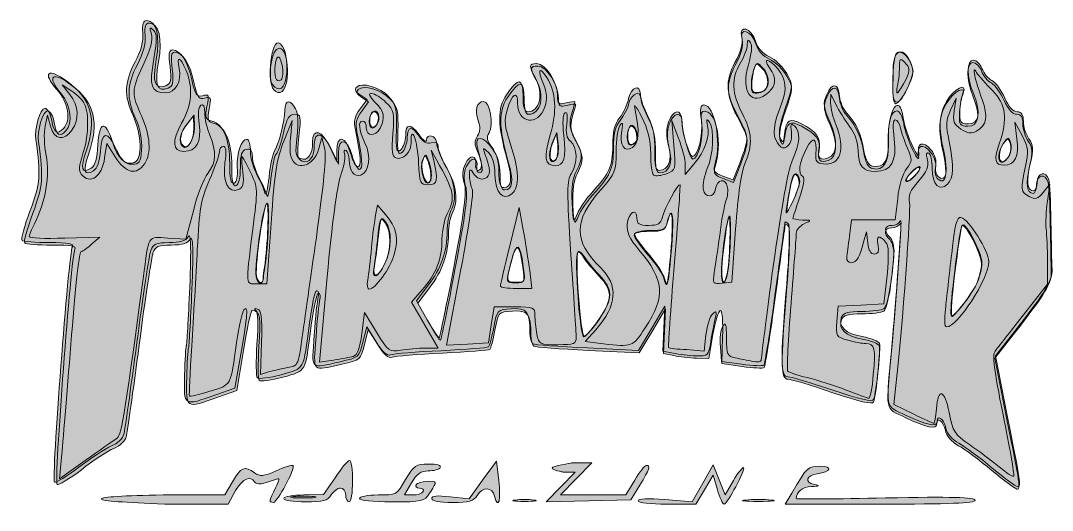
# Model space of a CAD drawing. Header units: centimetres. Extents: x 6.49 to 14.43, y 12.93 to 16.7.
import ezdxf

# ---------------------------------------------------------------- set-up
doc = ezdxf.new("R2010")
doc.units = ezdxf.units.CM
doc.header["$MEASUREMENT"] = 0
doc.layers.add('trasher-magazine-logo', color=7, linetype='Continuous')

# ---------------------------------------------------------------- blocks, each defined once
blk = doc.blocks.new('block 3')
at = {"layer": 'trasher-magazine-logo', "true_color": 0xece910}
h = blk.add_hatch(color=2, dxfattribs=at)
h.dxf.hatch_style = 2
edge = h.paths.add_edge_path()
edge.add_spline(control_points=[(13.9651, 13.2413), (13.8699, 13.3207), (13.7561, 13.4053), (13.7086, 13.4317), (13.6557, 13.461), (13.6159, 13.5059), (13.608, 13.5508), (13.5921, 13.6197), (13.5418, 13.6566), (13.5418, 13.5985), (13.5418, 13.5536), (13.4572, 13.572), (13.3037, 13.6462), (13.1371, 13.7282), (13.1475, 13.6672), (13.1979, 14.207), (13.2111, 14.3605), (13.2297, 14.58), (13.2375, 14.6965), (13.2455, 14.8129), (13.2561, 14.9663), (13.2614, 15.0405), (13.2666, 15.1118), (13.2666, 15.1569), (13.2588, 15.1383), (13.2508, 15.1224), (13.2243, 15.1066), (13.1952, 15.1066), (13.1371, 15.1066), (13.1291, 15.0643), (13.182, 15.014), (13.2005, 14.9955), (13.2137, 14.9398), (13.2111, 14.8897), (13.1952, 14.6753), (13.1608, 14.4822), (13.1343, 14.4664), (13.1185, 14.4558), (13.0417, 14.4451), (12.9651, 14.4451), (12.8619, 14.4451), (12.8222, 14.4345), (12.809, 14.4028), (12.7825, 14.3287), (12.8407, 14.2732), (12.9677, 14.2519), (13.0338, 14.2387), (13.0946, 14.215), (13.1, 14.199), (13.1106, 14.1673), (13.0762, 13.8208), (13.0549, 13.7678), (13.0471, 13.7466), (12.9439, 13.7705), (12.7428, 13.8392), (12.5787, 13.8947), (12.4227, 13.9424), (12.3988, 13.9424), (12.3406, 13.9424), (12.338, 14.0376), (12.3883, 14.6568), (12.4095, 14.9082), (12.4147, 15.104), (12.4015, 15.1172), (12.3883, 15.1331), (12.3776, 15.1383), (12.375, 15.1304), (12.375, 15.125), (12.3406, 14.8791), (12.3009, 14.5854), (12.2612, 14.289), (12.2215, 14.043), (12.2136, 14.0324), (12.2057, 14.0244), (12.1289, 14.0298), (12.0443, 14.0403), (12.0443, 14.0403), (11.8882, 14.0641), (11.8882, 14.0641), (11.8882, 14.0641), (11.8935, 14.2679), (11.8935, 14.2679), (11.8988, 14.379), (11.8908, 14.4716), (11.8775, 14.4716), (11.8643, 14.4716), (11.8379, 14.387), (11.8194, 14.2864), (11.8194, 14.2864), (11.7877, 14.1012), (11.7877, 14.1012), (11.7877, 14.1012), (11.6923, 14.1038), (11.6923, 14.1038), (11.6394, 14.1064), (11.5628, 14.1144), (11.5177, 14.125), (11.5177, 14.125), (11.4384, 14.1409), (11.4384, 14.1409), (11.4384, 14.1409), (11.4463, 14.3128), (11.4463, 14.3128), (11.4463, 14.3128), (11.4542, 14.4848), (11.4542, 14.4848), (11.4542, 14.4848), (11.3538, 14.3155), (11.3538, 14.3155), (11.3538, 14.3155), (11.2532, 14.1461), (11.2532, 14.1461), (11.2532, 14.1461), (10.8589, 14.1647), (10.8589, 14.1647), (10.642, 14.1753), (10.4542, 14.1886), (10.4409, 14.1964), (10.4303, 14.2044), (10.4197, 14.2415), (10.4197, 14.2812), (10.4197, 14.4451), (10.3959, 14.4742), (10.2768, 14.4664), (10.1684, 14.4584), (10.1684, 14.4584), (10.1419, 14.3209), (10.1287, 14.2467), (10.1102, 14.1779), (10.1022, 14.1725), (10.0944, 14.1647), (9.9329, 14.1541), (9.7398, 14.1435), (9.5492, 14.1356), (9.3746, 14.1196), (9.3508, 14.1118), (9.3243, 14.1012), (9.2874, 14.1329), (9.2397, 14.2122), (9.2397, 14.2122), (9.1683, 14.3261), (9.1683, 14.3261), (9.1683, 14.3261), (9.1391, 14.2096), (9.1391, 14.2096), (9.11, 14.0932), (9.1074, 14.0906), (8.9645, 14.0589), (8.7318, 14.0034), (8.745, 13.9901), (8.7661, 14.2652), (8.7741, 14.4002), (8.7899, 14.5325), (8.7952, 14.5562), (8.8032, 14.5827), (8.7979, 14.6039), (8.7847, 14.6039), (8.7714, 14.6039), (8.7476, 14.4928), (8.729, 14.3578), (8.6815, 13.9847), (8.6947, 14.0112), (8.5121, 13.9583), (8.4221, 13.9344), (8.3401, 13.924), (8.3295, 13.9344), (8.3189, 13.945), (8.3189, 14.0615), (8.3269, 14.1938), (8.3454, 14.4161), (8.3349, 14.469), (8.274, 14.4716), (8.266, 14.4716), (8.2343, 14.3341), (8.2078, 14.1647), (8.2078, 14.1647), (8.1575, 13.855), (8.1575, 13.855), (8.1575, 13.855), (8.012, 13.8049), (8.012, 13.8049), (7.7607, 13.7149), (7.766, 13.7123), (7.7713, 13.9557), (7.7739, 14.0695), (7.7819, 14.1725), (7.7845, 14.1806), (7.7897, 14.1886), (7.8004, 14.3896), (7.811, 14.6303), (7.8242, 14.9452), (7.8189, 15.0537), (7.8004, 15.0192), (7.7793, 14.9875), (7.7368, 14.9743), (7.6522, 14.9743), (7.5544, 14.9743), (7.5305, 14.9637), (7.5119, 14.9134), (7.5014, 14.8817), (7.4511, 14.5642), (7.4061, 14.207), (7.3586, 13.8498), (7.3135, 13.5323), (7.3057, 13.5006), (7.3003, 13.4688), (7.2553, 13.4291), (7.2104, 13.4107), (7.1654, 13.392), (7.0517, 13.3181), (6.9617, 13.2465), (6.8691, 13.1777), (6.7843, 13.1248), (6.7738, 13.1328), (6.75, 13.1487), (6.8823, 14.8949), (6.9114, 14.9426), (6.9246, 14.9663), (6.8823, 14.9743), (6.7342, 14.9743), (6.6283, 14.9743), (6.533, 14.9823), (6.5251, 14.9901), (6.5145, 14.9982), (6.5436, 15.1014), (6.5886, 15.2204), (6.6653, 15.4347), (6.6707, 15.4876), (6.6309, 15.7681), (6.6177, 15.8474), (6.6653, 16.0062), (6.6997, 16.0062), (6.7209, 16.0062), (6.7446, 15.9639), (6.7526, 15.9136), (6.7711, 15.8158), (6.7923, 15.8025), (6.8426, 15.8527), (6.8982, 15.9084), (6.8797, 16.0485), (6.8082, 16.1333), (6.6865, 16.276), (6.7368, 16.3185), (6.8902, 16.1994), (7.0621, 16.0697), (7.0992, 15.9162), (7.0172, 15.6781), (6.9695, 15.5432), (6.9828, 15.5009), (7.0543, 15.5458), (7.0834, 15.5644), (7.1018, 15.6173), (7.1072, 15.6993), (7.1178, 15.8527), (7.1627, 15.8581), (7.2315, 15.7071), (7.2738, 15.6199), (7.2976, 15.5961), (7.3506, 15.5961), (7.4088, 15.5961), (7.4167, 15.6093), (7.4247, 15.7071), (7.4299, 15.7787), (7.4141, 15.8659), (7.3796, 15.9426), (7.3057, 16.1068), (7.3109, 16.2098), (7.3929, 16.3634), (7.4379, 16.448), (7.4564, 16.5221), (7.4511, 16.5857), (7.4458, 16.657), (7.4538, 16.6809), (7.4829, 16.6809), (7.557, 16.6809), (7.5861, 16.5618), (7.5544, 16.3818), (7.5225, 16.2046), (7.5438, 16.1491), (7.6284, 16.1808), (7.6681, 16.1966), (7.6707, 16.2205), (7.6602, 16.3289), (7.647, 16.4243), (7.6522, 16.456), (7.6787, 16.456), (7.7396, 16.456), (7.7977, 16.366), (7.8268, 16.2259), (7.8533, 16.1094), (7.8639, 16.0936), (7.9088, 16.104), (7.9591, 16.1172), (7.9617, 16.1094), (7.9433, 16.022), (7.9274, 15.9348), (7.9326, 15.9216), (7.983, 15.9084), (8.0675, 15.8871), (8.1179, 15.7654), (8.1179, 15.5828), (8.1179, 15.4638), (8.1259, 15.4215), (8.1523, 15.4321), (8.1708, 15.4373), (8.184, 15.4929), (8.184, 15.5722), (8.184, 15.6728), (8.1946, 15.7019), (8.229, 15.7099), (8.2634, 15.7178), (8.2766, 15.7019), (8.2766, 15.6516), (8.2766, 15.6145), (8.3005, 15.5432), (8.3269, 15.4955), (8.3534, 15.4453), (8.3824, 15.3818), (8.3878, 15.3553), (8.3931, 15.3289), (8.4089, 15.3844), (8.4195, 15.4822), (8.4301, 15.5802), (8.4486, 15.6674), (8.4592, 15.6728), (8.4698, 15.6807), (8.4963, 15.7522), (8.5147, 15.8342), (8.5412, 15.948), (8.5598, 15.9797), (8.6021, 15.9797), (8.6496, 15.9797), (8.6524, 15.9665), (8.6338, 15.8077), (8.618, 15.6596), (8.6232, 15.6332), (8.6602, 15.6199), (8.7158, 15.5987), (8.7529, 15.649), (8.7529, 15.7468), (8.7529, 15.8607), (8.827, 15.8368), (8.8851, 15.7099), (8.8851, 15.7099), (8.9381, 15.5961), (8.9381, 15.5961), (8.9381, 15.5961), (8.9381, 15.6807), (8.9381, 15.6807), (8.9381, 15.8077), (9.0096, 15.7945), (9.0439, 15.6622), (9.0597, 15.6041), (9.0862, 15.5564), (9.0994, 15.5564), (9.1286, 15.5564), (9.1233, 15.6438), (9.081, 15.8422), (9.0677, 15.911), (9.0757, 15.948), (9.118, 16.0036), (9.118, 16.0036), (9.1709, 16.0749), (9.1709, 16.0749), (9.1709, 16.0749), (9.118, 16.1094), (9.118, 16.1094), (9.081, 16.1333), (9.073, 16.1517), (9.0916, 16.1702), (9.1313, 16.2098), (9.2688, 16.1702), (9.3375, 16.0962), (9.3932, 16.0353), (9.4011, 16.0062), (9.3959, 15.8422), (9.3905, 15.6835), (9.3959, 15.6622), (9.4302, 15.6887), (9.4488, 15.7071), (9.4672, 15.7548), (9.4672, 15.7971), (9.4672, 15.8897), (9.5043, 15.8951), (9.5598, 15.8104), (9.5889, 15.7681), (9.6181, 15.7522), (9.6524, 15.76), (9.6895, 15.7707), (9.7054, 15.76), (9.7054, 15.7284), (9.7054, 15.7019), (9.7372, 15.6278), (9.7741, 15.5616), (9.8483, 15.4373), (9.8615, 15.3076), (9.8138, 15.2177), (9.798, 15.1886), (9.7847, 15.1172), (9.7847, 15.0617), (9.7847, 14.9082), (9.7398, 14.7759), (9.6392, 14.6462), (9.6392, 14.6462), (9.5492, 14.5271), (9.5492, 14.5271), (9.5492, 14.5271), (9.6313, 14.3816), (9.6313, 14.3816), (9.6789, 14.2996), (9.7186, 14.2387), (9.7239, 14.2441), (9.7292, 14.2493), (9.7821, 14.4981), (9.8376, 14.7971), (9.917, 15.215), (9.9356, 15.3632), (9.917, 15.4267), (9.8986, 15.485), (9.9012, 15.5325), (9.925, 15.5802), (9.9593, 15.6542), (10.0122, 15.6516), (10.0044, 15.5748), (9.999, 15.5512), (10.0096, 15.5299), (10.0255, 15.5299), (10.0441, 15.5299), (10.0493, 15.5564), (10.0387, 15.5961), (10.0309, 15.6332), (10.015, 15.6913), (10.007, 15.7284), (9.9832, 15.821), (10.0519, 15.8158), (10.1234, 15.7151), (10.1632, 15.6622), (10.1816, 15.5987), (10.1816, 15.5167), (10.1816, 15.4321), (10.1922, 15.3976), (10.2187, 15.3976), (10.2796, 15.3976), (10.2874, 15.4664), (10.2451, 15.6145), (10.171, 15.8739), (10.1684, 16.0088), (10.2399, 16.1094), (10.3325, 16.2469), (10.3668, 16.2443), (10.3668, 16.1014), (10.3668, 16.0194), (10.3774, 15.9797), (10.4013, 15.9797), (10.4965, 15.9797), (10.5282, 16.1226), (10.4594, 16.2443), (10.4091, 16.3343), (10.4119, 16.3501), (10.4726, 16.3501), (10.5388, 16.3501), (10.6314, 16.2072), (10.6314, 16.104), (10.6314, 16.0406), (10.6394, 16.0326), (10.6975, 16.0485), (10.7346, 16.0565), (10.7637, 16.0617), (10.7637, 16.0565), (10.7637, 16.0511), (10.7531, 16.0062), (10.7372, 15.9585), (10.7188, 15.8871), (10.724, 15.85), (10.7637, 15.7733), (10.8272, 15.657), (10.8272, 15.6305), (10.7769, 15.5273), (10.7478, 15.4744), (10.7372, 15.395), (10.7426, 15.2838), (10.7505, 15.1224), (10.7531, 15.1224), (10.7849, 15.1992), (10.8034, 15.2415), (10.8537, 15.313), (10.8934, 15.358), (11.0283, 15.5035), (11.0547, 15.5616), (11.0547, 15.7178), (11.0547, 15.8262), (11.068, 15.8845), (11.105, 15.932), (11.1341, 15.9665), (11.1659, 16.03), (11.1738, 16.0671), (11.195, 16.1437), (11.2664, 16.1675), (11.2664, 16.0988), (11.2664, 16.0749), (11.2929, 16.0062), (11.3247, 15.9453), (11.3644, 15.8659), (11.3802, 15.7919), (11.3776, 15.6807), (11.3748, 15.5696), (11.3828, 15.5299), (11.4093, 15.5299), (11.4834, 15.5299), (11.5125, 15.6041), (11.4834, 15.7178), (11.4648, 15.7919), (11.4648, 15.85), (11.4834, 15.903), (11.5151, 15.9982), (11.5839, 16.0062), (11.5839, 15.9136), (11.5839, 15.8342), (11.6422, 15.6358), (11.6659, 15.6358), (11.7056, 15.6358), (11.748, 15.8025), (11.7348, 15.903), (11.7242, 15.993), (11.7268, 16.0088), (11.7638, 16.001), (11.8538, 15.9823), (11.8908, 15.76), (11.8352, 15.5696), (11.822, 15.5273), (11.8352, 15.5087), (11.8988, 15.485), (11.8988, 15.485), (11.9782, 15.4558), (11.9782, 15.4558), (11.9782, 15.4558), (12.0337, 15.5987), (12.0337, 15.5987), (12.0998, 15.7787), (12.0998, 15.7839), (12.0231, 15.9294), (11.92, 16.12), (11.9146, 16.2098), (11.9914, 16.3581), (12.039, 16.4454), (12.0549, 16.5063), (12.0443, 16.5538), (12.0178, 16.6544), (12.1184, 16.6253), (12.1501, 16.5221), (12.1634, 16.4718), (12.2031, 16.4269), (12.256, 16.4031), (12.3009, 16.3818), (12.3592, 16.3237), (12.3883, 16.2734), (12.4386, 16.1834), (12.4386, 16.1834), (12.3776, 16.0062), (12.3353, 15.8871), (12.3247, 15.813), (12.338, 15.7787), (12.3592, 15.7364), (12.3618, 15.739), (12.3724, 15.8077), (12.3857, 15.9188), (12.4095, 15.9348), (12.5021, 15.8871), (12.6132, 15.8316), (12.6502, 15.7813), (12.637, 15.7019), (12.6211, 15.6251), (12.6448, 15.6013), (12.7058, 15.6251), (12.7771, 15.6516), (12.7825, 15.7522), (12.7216, 15.8977), (12.6687, 16.0142), (12.6661, 16.0433), (12.6951, 16.112), (12.7348, 16.2098), (12.7851, 16.202), (12.7931, 16.0988), (12.7957, 16.0591), (12.8222, 16.001), (12.8486, 15.9691), (12.9227, 15.8897), (12.9597, 15.8077), (12.9809, 15.6807), (12.9942, 15.6067), (13.0153, 15.567), (13.0471, 15.5616), (13.1343, 15.5432), (13.174, 15.6093), (13.1688, 15.7522), (13.1635, 15.911), (13.1872, 16.0062), (13.2349, 16.0062), (13.2561, 16.0062), (13.2772, 15.9613), (13.2878, 15.9056), (13.2958, 15.8527), (13.3301, 15.76), (13.3592, 15.7019), (13.3884, 15.6438), (13.4069, 15.6225), (13.4017, 15.6542), (13.3831, 15.7416), (13.436, 15.76), (13.4943, 15.6887), (13.526, 15.649), (13.5392, 15.6041), (13.5312, 15.567), (13.5234, 15.5352), (13.5312, 15.4955), (13.5524, 15.4796), (13.6106, 15.4321), (13.6292, 15.5247), (13.5921, 15.6781), (13.5524, 15.8633), (13.555, 15.9559), (13.6133, 16.0591), (13.6688, 16.1597), (13.7799, 16.2126), (13.7402, 16.1226), (13.727, 16.0936), (13.7164, 16.03), (13.7164, 15.9797), (13.7138, 15.8977), (13.7218, 15.8871), (13.7799, 15.8871), (13.8647, 15.8871), (13.8805, 15.9691), (13.8222, 16.1146), (13.7667, 16.2495), (13.7667, 16.3766), (13.8196, 16.3766), (13.8435, 16.3766), (13.8725, 16.3475), (13.8858, 16.3131), (13.899, 16.276), (13.9334, 16.2337), (13.9625, 16.2205), (13.9916, 16.2046), (14.0339, 16.1437), (14.0604, 16.0856), (14.0896, 16.0194), (14.1239, 15.9797), (14.1557, 15.9797), (14.19, 15.9797), (14.2033, 15.9585), (14.2033, 15.9056), (14.2033, 15.8659), (14.2219, 15.8051), (14.2456, 15.7733), (14.28, 15.7204), (14.2826, 15.6939), (14.2562, 15.5802), (14.2245, 15.4479), (14.2323, 15.3712), (14.2826, 15.3712), (14.2959, 15.3712), (14.3091, 15.4003), (14.3091, 15.4373), (14.3091, 15.5141), (14.3779, 15.5299), (14.3991, 15.4558), (14.4043, 15.4321), (14.4123, 15.2866), (14.4149, 15.1331), (14.4175, 14.9795), (14.4203, 14.8182), (14.4229, 14.7706), (14.4256, 14.6807), (14.3779, 14.6013), (14.1371, 14.2944), (14.1371, 14.2944), (13.989, 14.1038), (13.989, 14.1038), (13.989, 14.1038), (14.0816, 13.6329), (14.0816, 13.6329), (14.1822, 13.1328), (14.1874, 13.0958), (14.1584, 13.0984), (14.1451, 13.0984), (14.0604, 13.1619), (13.9651, 13.2413), (13.9651, 13.2413), (13.9651, 13.2413), (13.9651, 13.2413)], knot_values=[0, 0, 0, 0, 1, 1, 1, 2, 2, 2, 3, 3, 3, 4, 4, 4, 5, 5, 5, 6, 6, 6, 7, 7, 7, 8, 8, 8, 9, 9, 9, 10, 10, 10, 11, 11, 11, 12, 12, 12, 13, 13, 13, 14, 14, 14, 15, 15, 15, 16, 16, 16, 17, 17, 17, 18, 18, 18, 19, 19, 19, 20, 20, 20, 21, 21, 21, 22, 22, 22, 23, 23, 23, 24, 24, 24, 25, 25, 25, 26, 26, 26, 27, 27, 27, 28, 28, 28, 29, 29, 29, 30, 30, 30, 31, 31, 31, 32, 32, 32, 33, 33, 33, 34, 34, 34, 35, 35, 35, 36, 36, 36, 37, 37, 37, 38, 38, 38, 39, 39, 39, 40, 40, 40, 41, 41, 41, 42, 42, 42, 43, 43, 43, 44, 44, 44, 45, 45, 45, 46, 46, 46, 47, 47, 47, 48, 48, 48, 49, 49, 49, 50, 50, 50, 51, 51, 51, 52, 52, 52, 53, 53, 53, 54, 54, 54, 55, 55, 55, 56, 56, 56, 57, 57, 57, 58, 58, 58, 59, 59, 59, 60, 60, 60, 61, 61, 61, 62, 62, 62, 63, 63, 63, 64, 64, 64, 65, 65, 65, 66, 66, 66, 67, 67, 67, 68, 68, 68, 69, 69, 69, 70, 70, 70, 71, 71, 71, 72, 72, 72, 73, 73, 73, 74, 74, 74, 75, 75, 75, 76, 76, 76, 77, 77, 77, 78, 78, 78, 79, 79, 79, 80, 80, 80, 81, 81, 81, 82, 82, 82, 83, 83, 83, 84, 84, 84, 85, 85, 85, 86, 86, 86, 87, 87, 87, 88, 88, 88, 89, 89, 89, 90, 90, 90, 91, 91, 91, 92, 92, 92, 93, 93, 93, 94, 94, 94, 95, 95, 95, 96, 96, 96, 97, 97, 97, 98, 98, 98, 99, 99, 99, 100, 100, 100, 101, 101, 101, 102, 102, 102, 103, 103, 103, 104, 104, 104, 105, 105, 105, 106, 106, 106, 107, 107, 107, 108, 108, 108, 109, 109, 109, 110, 110, 110, 111, 111, 111, 112, 112, 112, 113, 113, 113, 114, 114, 114, 115, 115, 115, 116, 116, 116, 117, 117, 117, 118, 118, 118, 119, 119, 119, 120, 120, 120, 121, 121, 121, 122, 122, 122, 123, 123, 123, 124, 124, 124, 125, 125, 125, 126, 126, 126, 127, 127, 127, 128, 128, 128, 129, 129, 129, 130, 130, 130, 131, 131, 131, 132, 132, 132, 133, 133, 133, 134, 134, 134, 135, 135, 135, 136, 136, 136, 137, 137, 137, 138, 138, 138, 139, 139, 139, 140, 140, 140, 141, 141, 141, 142, 142, 142, 143, 143, 143, 144, 144, 144, 145, 145, 145, 146, 146, 146, 147, 147, 147, 148, 148, 148, 149, 149, 149, 150, 150, 150, 151, 151, 151, 152, 152, 152, 153, 153, 153, 154, 154, 154, 155, 155, 155, 156, 156, 156, 157, 157, 157, 158, 158, 158, 159, 159, 159, 160, 160, 160, 161, 161, 161, 162, 162, 162, 163, 163, 163, 164, 164, 164, 165, 165, 165, 166, 166, 166, 167, 167, 167, 168, 168, 168, 169, 169, 169, 170, 170, 170, 171, 171, 171, 172, 172, 172, 173, 173, 173, 174, 174, 174, 175, 175, 175, 176, 176, 176, 177, 177, 177, 178, 178, 178, 179, 179, 179, 180, 180, 180, 181, 181, 181, 182, 182, 182, 183, 183, 183, 184, 184, 184, 185, 185, 185, 186, 186, 186, 187, 187, 187, 188, 188, 188, 189, 189, 189, 190, 190, 190, 191, 191, 191, 192, 192, 192, 193, 193, 193, 194, 194, 194, 195, 195, 195, 196, 196, 196, 197, 197, 197, 198, 198, 198, 199, 199, 199, 200, 200, 200, 201, 201, 201, 202, 202, 202, 203, 203, 203, 204, 204, 204, 205, 205, 205, 206, 206, 206, 207, 207, 207, 208, 208, 208, 209, 209, 209, 210, 210, 210, 211, 211, 211, 212, 212, 212, 213, 213, 213, 214, 214, 214, 215, 215, 215, 216, 216, 216, 217, 217, 217, 218, 218, 218, 219, 219, 219, 220, 220, 220, 221, 221, 221, 222, 222, 222, 223, 223, 223, 224, 224, 224, 225, 225, 225, 226, 226, 226, 227, 227, 227, 228, 228, 228, 229, 229, 229, 230, 230, 230, 230], degree=3, periodic=1)
edge = h.paths.add_edge_path()
edge.add_spline(control_points=[(10.9436, 14.4028), (11.0495, 14.5642), (11.0495, 14.6251), (10.941, 14.7388), (10.8934, 14.7891), (10.8405, 14.8526), (10.8246, 14.8817), (10.806, 14.9108), (10.7875, 14.9266), (10.7795, 14.9188), (10.7505, 14.8897), (10.7982, 14.2573), (10.8272, 14.2679), (10.8431, 14.2732), (10.896, 14.3341), (10.9436, 14.4028), (10.9436, 14.4028), (10.9436, 14.4028), (10.9436, 14.4028)], knot_values=[0, 0, 0, 0, 1, 1, 1, 2, 2, 2, 3, 3, 3, 4, 4, 4, 5, 5, 5, 6, 6, 6, 6], degree=3, periodic=1)
edge = h.paths.add_edge_path()
edge.add_spline(control_points=[(13.8461, 14.6726), (13.8673, 14.7203), (13.8858, 14.7891), (13.8858, 14.8314), (13.8858, 14.9056), (13.7615, 15.1489), (13.735, 15.1224), (13.7192, 15.1066), (13.6503, 14.5722), (13.6503, 14.4716), (13.6503, 14.4055), (13.6503, 14.4081), (13.727, 14.4954), (13.7693, 14.5458), (13.8222, 14.6251), (13.8461, 14.6726), (13.8461, 14.6726), (13.8461, 14.6726), (13.8461, 14.6726)], knot_values=[0, 0, 0, 0, 1, 1, 1, 2, 2, 2, 3, 3, 3, 4, 4, 4, 5, 5, 5, 6, 6, 6, 6], degree=3, periodic=1)
edge = h.paths.add_edge_path()
edge.add_spline(control_points=[(11.4993, 14.9663), (11.5177, 15.1992), (11.5019, 15.2892), (11.4674, 15.1463), (11.4516, 15.0881), (11.4358, 15.0801), (11.3325, 15.0801), (11.2638, 15.0801), (11.2135, 15.0669), (11.2135, 15.0511), (11.2135, 15.0352), (11.2611, 14.9691), (11.3193, 14.9002), (11.3776, 14.834), (11.4358, 14.7494), (11.4437, 14.7123), (11.4674, 14.6277), (11.4728, 14.6568), (11.4993, 14.9663), (11.4993, 14.9663), (11.4993, 14.9663), (11.4993, 14.9663)], knot_values=[0, 0, 0, 0, 1, 1, 1, 2, 2, 2, 3, 3, 3, 4, 4, 4, 5, 5, 5, 6, 6, 6, 7, 7, 7, 7], degree=3, periodic=1)
edge = h.paths.add_edge_path()
edge.add_spline(control_points=[(8.3586, 14.7149), (8.3586, 14.7336), (8.364, 14.7733), (8.3692, 14.8023), (8.3957, 14.9663), (8.4063, 15.2918), (8.3878, 15.2918), (8.364, 15.2918), (8.3031, 14.9002), (8.3031, 14.7546), (8.3031, 14.6859), (8.3534, 14.6488), (8.3586, 14.7149), (8.3586, 14.7149), (8.3586, 14.7149), (8.3586, 14.7149)], knot_values=[0, 0, 0, 0, 1, 1, 1, 2, 2, 2, 3, 3, 3, 4, 4, 4, 5, 5, 5, 5], degree=3, periodic=1)
edge = h.paths.add_edge_path()
edge.add_spline(control_points=[(10.3562, 14.8049), (10.3325, 14.9849), (10.3086, 15.0008), (10.269, 14.8552), (10.2239, 14.6807), (10.2239, 14.6833), (10.3033, 14.6833), (10.3722, 14.6833), (10.3748, 14.6859), (10.3562, 14.8049), (10.3562, 14.8049), (10.3562, 14.8049), (10.3562, 14.8049)], knot_values=[0, 0, 0, 0, 1, 1, 1, 2, 2, 2, 3, 3, 3, 4, 4, 4, 4], degree=3, periodic=1)
edge = h.paths.add_edge_path()
edge.add_spline(control_points=[(11.9385, 14.8208), (11.9464, 14.8975), (11.9517, 15.0192), (11.9517, 15.0934), (11.9491, 15.2124), (11.9464, 15.2177), (11.9279, 15.1411), (11.9172, 15.0934), (11.9014, 14.9717), (11.8908, 14.8685), (11.8697, 14.6542), (11.912, 14.6091), (11.9385, 14.8208), (11.9385, 14.8208), (11.9385, 14.8208), (11.9385, 14.8208)], knot_values=[0, 0, 0, 0, 1, 1, 1, 2, 2, 2, 3, 3, 3, 4, 4, 4, 5, 5, 5, 5], degree=3, periodic=1)
edge = h.paths.add_edge_path()
edge.add_spline(control_points=[(9.2926, 14.8262), (9.3456, 14.9372), (9.3482, 15.0801), (9.2979, 15.1463), (9.2636, 15.194), (9.2582, 15.1834), (9.2423, 15.0405), (9.2345, 14.9531), (9.2185, 14.85), (9.2133, 14.8075), (9.192, 14.7071), (9.2397, 14.7177), (9.2926, 14.8262), (9.2926, 14.8262), (9.2926, 14.8262), (9.2926, 14.8262)], knot_values=[0, 0, 0, 0, 1, 1, 1, 2, 2, 2, 3, 3, 3, 4, 4, 4, 5, 5, 5, 5], degree=3, periodic=1)
edge = h.paths.add_edge_path()
edge.add_spline(control_points=[(12.4835, 15.4558), (12.4835, 15.4796), (12.4729, 15.5061), (12.4596, 15.5141), (12.4359, 15.5299), (12.4199, 15.4744), (12.3909, 15.2838), (12.3776, 15.1992), (12.3776, 15.1992), (12.4306, 15.305), (12.4596, 15.3632), (12.4835, 15.4321), (12.4835, 15.4558), (12.4835, 15.4558), (12.4835, 15.4558), (12.4835, 15.4558)], knot_values=[0, 0, 0, 0, 1, 1, 1, 2, 2, 2, 3, 3, 3, 4, 4, 4, 5, 5, 5, 5], degree=3, periodic=1)
edge = h.paths.add_edge_path()
edge.add_spline(control_points=[(9.6498, 15.5087), (9.6498, 15.5432), (9.6392, 15.5935), (9.626, 15.6225), (9.6075, 15.6702), (9.6049, 15.6728), (9.5863, 15.6278), (9.5624, 15.5722), (9.5917, 15.4506), (9.626, 15.4506), (9.6418, 15.4506), (9.6524, 15.477), (9.6498, 15.5087), (9.6498, 15.5087), (9.6498, 15.5087), (9.6498, 15.5087)], knot_values=[0, 0, 0, 0, 1, 1, 1, 2, 2, 2, 3, 3, 3, 4, 4, 4, 5, 5, 5, 5], degree=3, periodic=1)
edge = h.paths.add_edge_path()
edge.add_spline(control_points=[(13.4095, 15.5644), (13.4095, 15.5802), (13.3857, 15.5696), (13.3566, 15.5432), (13.3275, 15.5167), (13.3037, 15.4822), (13.3037, 15.469), (13.3037, 15.4532), (13.3275, 15.4638), (13.3566, 15.4902), (13.3857, 15.5167), (13.4095, 15.5512), (13.4095, 15.5644), (13.4095, 15.5644), (13.4095, 15.5644), (13.4095, 15.5644)], knot_values=[0, 0, 0, 0, 1, 1, 1, 2, 2, 2, 3, 3, 3, 4, 4, 4, 5, 5, 5, 5], degree=3, periodic=1)
edge = h.paths.add_edge_path()
edge.add_spline(control_points=[(10.6261, 15.7442), (10.6261, 15.7442), (10.6156, 15.8342), (10.6156, 15.8342), (10.6156, 15.8342), (10.5838, 15.7574), (10.5838, 15.7574), (10.5468, 15.6702), (10.5626, 15.5828), (10.6075, 15.6278), (10.6235, 15.6438), (10.6314, 15.6967), (10.6261, 15.7442), (10.6261, 15.7442), (10.6261, 15.7442), (10.6261, 15.7442)], knot_values=[0, 0, 0, 0, 1, 1, 1, 2, 2, 2, 3, 3, 3, 4, 4, 4, 5, 5, 5, 5], degree=3, periodic=1)
edge = h.paths.add_edge_path()
edge.add_spline(control_points=[(14.0974, 15.6596), (14.1107, 15.6887), (14.116, 15.731), (14.1054, 15.7574), (14.0896, 15.7997), (14.0868, 15.7997), (14.0525, 15.7522), (14.0128, 15.6967), (14.0074, 15.6093), (14.0445, 15.6093), (14.0577, 15.6093), (14.0816, 15.6332), (14.0974, 15.6596), (14.0974, 15.6596), (14.0974, 15.6596), (14.0974, 15.6596)], knot_values=[0, 0, 0, 0, 1, 1, 1, 2, 2, 2, 3, 3, 3, 4, 4, 4, 5, 5, 5, 5], degree=3, periodic=1)
edge = h.paths.add_edge_path()
edge.add_spline(control_points=[(7.8268, 15.8713), (7.8268, 15.8713), (7.8242, 15.9665), (7.8242, 15.9665), (7.8242, 15.9665), (7.7739, 15.903), (7.7739, 15.903), (7.721, 15.8422), (7.7051, 15.7654), (7.7396, 15.7336), (7.7739, 15.6967), (7.8268, 15.7787), (7.8268, 15.8713), (7.8268, 15.8713), (7.8268, 15.8713), (7.8268, 15.8713)], knot_values=[0, 0, 0, 0, 1, 1, 1, 2, 2, 2, 3, 3, 3, 4, 4, 4, 5, 5, 5, 5], degree=3, periodic=1)
edge = h.paths.add_edge_path()
edge.add_spline(control_points=[(11.2267, 15.7681), (11.2506, 15.8051), (11.2161, 15.9056), (11.1844, 15.8871), (11.1527, 15.8659), (11.1527, 15.7416), (11.1844, 15.7416), (11.2002, 15.7416), (11.2188, 15.7548), (11.2267, 15.7681), (11.2267, 15.7681), (11.2267, 15.7681), (11.2267, 15.7681)], knot_values=[0, 0, 0, 0, 1, 1, 1, 2, 2, 2, 3, 3, 3, 4, 4, 4, 4], degree=3, periodic=1)
edge = h.paths.add_edge_path()
edge.add_spline(control_points=[(9.2397, 15.9162), (9.2582, 15.9665), (9.2345, 16.0142), (9.2, 15.993), (9.1683, 15.9717), (9.1683, 15.8739), (9.2, 15.8739), (9.2133, 15.8739), (9.2317, 15.8923), (9.2397, 15.9162), (9.2397, 15.9162), (9.2397, 15.9162), (9.2397, 15.9162)], knot_values=[0, 0, 0, 0, 1, 1, 1, 2, 2, 2, 3, 3, 3, 4, 4, 4, 4], degree=3, periodic=1)
edge = h.paths.add_edge_path()
edge.add_spline(control_points=[(12.2401, 16.2126), (12.2454, 16.2469), (12.2295, 16.2998), (12.2031, 16.3263), (12.1581, 16.3766), (12.1527, 16.3766), (12.1369, 16.3317), (12.1263, 16.3052), (12.1157, 16.2495), (12.1157, 16.2098), (12.1131, 16.1465), (12.1237, 16.1359), (12.174, 16.1437), (12.211, 16.1491), (12.2347, 16.1729), (12.2401, 16.2126), (12.2401, 16.2126), (12.2401, 16.2126), (12.2401, 16.2126)], knot_values=[0, 0, 0, 0, 1, 1, 1, 2, 2, 2, 3, 3, 3, 4, 4, 4, 5, 5, 5, 6, 6, 6, 6], degree=3, periodic=1)
at = {"layer": 'trasher-magazine-logo', "lineweight": 0}
blk.add_lwpolyline([(12.2401, 16.2126), (12.2401, 16.2126)], dxfattribs=at)
for points, knots in [([(13.9651, 13.2413), (13.8699, 13.3207), (13.7561, 13.4053), (13.7086, 13.4317), (13.6557, 13.461), (13.6159, 13.5059), (13.608, 13.5508), (13.5921, 13.6197), (13.5418, 13.6566), (13.5418, 13.5985), (13.5418, 13.5536), (13.4572, 13.572), (13.3037, 13.6462), (13.1371, 13.7282), (13.1475, 13.6672), (13.1979, 14.207), (13.2111, 14.3605), (13.2297, 14.58), (13.2375, 14.6965), (13.2455, 14.8129), (13.2561, 14.9663), (13.2614, 15.0405), (13.2666, 15.1118), (13.2666, 15.1569), (13.2588, 15.1383), (13.2508, 15.1224), (13.2243, 15.1066), (13.1952, 15.1066), (13.1371, 15.1066), (13.1291, 15.0643), (13.182, 15.014), (13.2005, 14.9955), (13.2137, 14.9398), (13.2111, 14.8897), (13.1952, 14.6753), (13.1608, 14.4822), (13.1343, 14.4664), (13.1185, 14.4558), (13.0417, 14.4451), (12.9651, 14.4451), (12.8619, 14.4451), (12.8222, 14.4345), (12.809, 14.4028), (12.7825, 14.3287), (12.8407, 14.2732), (12.9677, 14.2519), (13.0338, 14.2387), (13.0946, 14.215), (13.1, 14.199), (13.1106, 14.1673), (13.0762, 13.8208), (13.0549, 13.7678), (13.0471, 13.7466), (12.9439, 13.7705), (12.7428, 13.8392), (12.5787, 13.8947), (12.4227, 13.9424), (12.3988, 13.9424), (12.3406, 13.9424), (12.338, 14.0376), (12.3883, 14.6568), (12.4095, 14.9082), (12.4147, 15.104), (12.4015, 15.1172), (12.3883, 15.1331), (12.3776, 15.1383), (12.375, 15.1304), (12.375, 15.125), (12.3406, 14.8791), (12.3009, 14.5854), (12.2612, 14.289), (12.2215, 14.043), (12.2136, 14.0324), (12.2057, 14.0244), (12.1289, 14.0298), (12.0443, 14.0403), (12.0443, 14.0403), (11.8882, 14.0641), (11.8882, 14.0641), (11.8882, 14.0641), (11.8935, 14.2679), (11.8935, 14.2679), (11.8988, 14.379), (11.8908, 14.4716), (11.8775, 14.4716), (11.8643, 14.4716), (11.8379, 14.387), (11.8194, 14.2864), (11.8194, 14.2864), (11.7877, 14.1012), (11.7877, 14.1012), (11.7877, 14.1012), (11.6923, 14.1038), (11.6923, 14.1038), (11.6394, 14.1064), (11.5628, 14.1144), (11.5177, 14.125), (11.5177, 14.125), (11.4384, 14.1409), (11.4384, 14.1409), (11.4384, 14.1409), (11.4463, 14.3128), (11.4463, 14.3128), (11.4463, 14.3128), (11.4542, 14.4848), (11.4542, 14.4848), (11.4542, 14.4848), (11.3538, 14.3155), (11.3538, 14.3155), (11.3538, 14.3155), (11.2532, 14.1461), (11.2532, 14.1461), (11.2532, 14.1461), (10.8589, 14.1647), (10.8589, 14.1647), (10.642, 14.1753), (10.4542, 14.1886), (10.4409, 14.1964), (10.4303, 14.2044), (10.4197, 14.2415), (10.4197, 14.2812), (10.4197, 14.4451), (10.3959, 14.4742), (10.2768, 14.4664), (10.1684, 14.4584), (10.1684, 14.4584), (10.1419, 14.3209), (10.1287, 14.2467), (10.1102, 14.1779), (10.1022, 14.1725), (10.0944, 14.1647), (9.9329, 14.1541), (9.7398, 14.1435), (9.5492, 14.1356), (9.3746, 14.1196), (9.3508, 14.1118), (9.3243, 14.1012), (9.2874, 14.1329), (9.2397, 14.2122), (9.2397, 14.2122), (9.1683, 14.3261), (9.1683, 14.3261), (9.1683, 14.3261), (9.1391, 14.2096), (9.1391, 14.2096), (9.11, 14.0932), (9.1074, 14.0906), (8.9645, 14.0589), (8.7318, 14.0034), (8.745, 13.9901), (8.7661, 14.2652), (8.7741, 14.4002), (8.7899, 14.5325), (8.7952, 14.5562), (8.8032, 14.5827), (8.7979, 14.6039), (8.7847, 14.6039), (8.7714, 14.6039), (8.7476, 14.4928), (8.729, 14.3578), (8.6815, 13.9847), (8.6947, 14.0112), (8.5121, 13.9583), (8.4221, 13.9344), (8.3401, 13.924), (8.3295, 13.9344), (8.3189, 13.945), (8.3189, 14.0615), (8.3269, 14.1938), (8.3454, 14.4161), (8.3349, 14.469), (8.274, 14.4716), (8.266, 14.4716), (8.2343, 14.3341), (8.2078, 14.1647), (8.2078, 14.1647), (8.1575, 13.855), (8.1575, 13.855), (8.1575, 13.855), (8.012, 13.8049), (8.012, 13.8049), (7.7607, 13.7149), (7.766, 13.7123), (7.7713, 13.9557), (7.7739, 14.0695), (7.7819, 14.1725), (7.7845, 14.1806), (7.7897, 14.1886), (7.8004, 14.3896), (7.811, 14.6303), (7.8242, 14.9452), (7.8189, 15.0537), (7.8004, 15.0192), (7.7793, 14.9875), (7.7368, 14.9743), (7.6522, 14.9743), (7.5544, 14.9743), (7.5305, 14.9637), (7.5119, 14.9134), (7.5014, 14.8817), (7.4511, 14.5642), (7.4061, 14.207), (7.3586, 13.8498), (7.3135, 13.5323), (7.3057, 13.5006), (7.3003, 13.4688), (7.2553, 13.4291), (7.2104, 13.4107), (7.1654, 13.392), (7.0517, 13.3181), (6.9617, 13.2465), (6.8691, 13.1777), (6.7843, 13.1248), (6.7738, 13.1328), (6.75, 13.1487), (6.8823, 14.8949), (6.9114, 14.9426), (6.9246, 14.9663), (6.8823, 14.9743), (6.7342, 14.9743), (6.6283, 14.9743), (6.533, 14.9823), (6.5251, 14.9901), (6.5145, 14.9982), (6.5436, 15.1014), (6.5886, 15.2204), (6.6653, 15.4347), (6.6707, 15.4876), (6.6309, 15.7681), (6.6177, 15.8474), (6.6653, 16.0062), (6.6997, 16.0062), (6.7209, 16.0062), (6.7446, 15.9639), (6.7526, 15.9136), (6.7711, 15.8158), (6.7923, 15.8025), (6.8426, 15.8527), (6.8982, 15.9084), (6.8797, 16.0485), (6.8082, 16.1333), (6.6865, 16.276), (6.7368, 16.3185), (6.8902, 16.1994), (7.0621, 16.0697), (7.0992, 15.9162), (7.0172, 15.6781), (6.9695, 15.5432), (6.9828, 15.5009), (7.0543, 15.5458), (7.0834, 15.5644), (7.1018, 15.6173), (7.1072, 15.6993), (7.1178, 15.8527), (7.1627, 15.8581), (7.2315, 15.7071), (7.2738, 15.6199), (7.2976, 15.5961), (7.3506, 15.5961), (7.4088, 15.5961), (7.4167, 15.6093), (7.4247, 15.7071), (7.4299, 15.7787), (7.4141, 15.8659), (7.3796, 15.9426), (7.3057, 16.1068), (7.3109, 16.2098), (7.3929, 16.3634), (7.4379, 16.448), (7.4564, 16.5221), (7.4511, 16.5857), (7.4458, 16.657), (7.4538, 16.6809), (7.4829, 16.6809), (7.557, 16.6809), (7.5861, 16.5618), (7.5544, 16.3818), (7.5225, 16.2046), (7.5438, 16.1491), (7.6284, 16.1808), (7.6681, 16.1966), (7.6707, 16.2205), (7.6602, 16.3289), (7.647, 16.4243), (7.6522, 16.456), (7.6787, 16.456), (7.7396, 16.456), (7.7977, 16.366), (7.8268, 16.2259), (7.8533, 16.1094), (7.8639, 16.0936), (7.9088, 16.104), (7.9591, 16.1172), (7.9617, 16.1094), (7.9433, 16.022), (7.9274, 15.9348), (7.9326, 15.9216), (7.983, 15.9084), (8.0675, 15.8871), (8.1179, 15.7654), (8.1179, 15.5828), (8.1179, 15.4638), (8.1259, 15.4215), (8.1523, 15.4321), (8.1708, 15.4373), (8.184, 15.4929), (8.184, 15.5722), (8.184, 15.6728), (8.1946, 15.7019), (8.229, 15.7099), (8.2634, 15.7178), (8.2766, 15.7019), (8.2766, 15.6516), (8.2766, 15.6145), (8.3005, 15.5432), (8.3269, 15.4955), (8.3534, 15.4453), (8.3824, 15.3818), (8.3878, 15.3553), (8.3931, 15.3289), (8.4089, 15.3844), (8.4195, 15.4822), (8.4301, 15.5802), (8.4486, 15.6674), (8.4592, 15.6728), (8.4698, 15.6807), (8.4963, 15.7522), (8.5147, 15.8342), (8.5412, 15.948), (8.5598, 15.9797), (8.6021, 15.9797), (8.6496, 15.9797), (8.6524, 15.9665), (8.6338, 15.8077), (8.618, 15.6596), (8.6232, 15.6332), (8.6602, 15.6199), (8.7158, 15.5987), (8.7529, 15.649), (8.7529, 15.7468), (8.7529, 15.8607), (8.827, 15.8368), (8.8851, 15.7099), (8.8851, 15.7099), (8.9381, 15.5961), (8.9381, 15.5961), (8.9381, 15.5961), (8.9381, 15.6807), (8.9381, 15.6807), (8.9381, 15.8077), (9.0096, 15.7945), (9.0439, 15.6622), (9.0597, 15.6041), (9.0862, 15.5564), (9.0994, 15.5564), (9.1286, 15.5564), (9.1233, 15.6438), (9.081, 15.8422), (9.0677, 15.911), (9.0757, 15.948), (9.118, 16.0036), (9.118, 16.0036), (9.1709, 16.0749), (9.1709, 16.0749), (9.1709, 16.0749), (9.118, 16.1094), (9.118, 16.1094), (9.081, 16.1333), (9.073, 16.1517), (9.0916, 16.1702), (9.1313, 16.2098), (9.2688, 16.1702), (9.3375, 16.0962), (9.3932, 16.0353), (9.4011, 16.0062), (9.3959, 15.8422), (9.3905, 15.6835), (9.3959, 15.6622), (9.4302, 15.6887), (9.4488, 15.7071), (9.4672, 15.7548), (9.4672, 15.7971), (9.4672, 15.8897), (9.5043, 15.8951), (9.5598, 15.8104), (9.5889, 15.7681), (9.6181, 15.7522), (9.6524, 15.76), (9.6895, 15.7707), (9.7054, 15.76), (9.7054, 15.7284), (9.7054, 15.7019), (9.7372, 15.6278), (9.7741, 15.5616), (9.8483, 15.4373), (9.8615, 15.3076), (9.8138, 15.2177), (9.798, 15.1886), (9.7847, 15.1172), (9.7847, 15.0617), (9.7847, 14.9082), (9.7398, 14.7759), (9.6392, 14.6462), (9.6392, 14.6462), (9.5492, 14.5271), (9.5492, 14.5271), (9.5492, 14.5271), (9.6313, 14.3816), (9.6313, 14.3816), (9.6789, 14.2996), (9.7186, 14.2387), (9.7239, 14.2441), (9.7292, 14.2493), (9.7821, 14.4981), (9.8376, 14.7971), (9.917, 15.215), (9.9356, 15.3632), (9.917, 15.4267), (9.8986, 15.485), (9.9012, 15.5325), (9.925, 15.5802), (9.9593, 15.6542), (10.0122, 15.6516), (10.0044, 15.5748), (9.999, 15.5512), (10.0096, 15.5299), (10.0255, 15.5299), (10.0441, 15.5299), (10.0493, 15.5564), (10.0387, 15.5961), (10.0309, 15.6332), (10.015, 15.6913), (10.007, 15.7284), (9.9832, 15.821), (10.0519, 15.8158), (10.1234, 15.7151), (10.1632, 15.6622), (10.1816, 15.5987), (10.1816, 15.5167), (10.1816, 15.4321), (10.1922, 15.3976), (10.2187, 15.3976), (10.2796, 15.3976), (10.2874, 15.4664), (10.2451, 15.6145), (10.171, 15.8739), (10.1684, 16.0088), (10.2399, 16.1094), (10.3325, 16.2469), (10.3668, 16.2443), (10.3668, 16.1014), (10.3668, 16.0194), (10.3774, 15.9797), (10.4013, 15.9797), (10.4965, 15.9797), (10.5282, 16.1226), (10.4594, 16.2443), (10.4091, 16.3343), (10.4119, 16.3501), (10.4726, 16.3501), (10.5388, 16.3501), (10.6314, 16.2072), (10.6314, 16.104), (10.6314, 16.0406), (10.6394, 16.0326), (10.6975, 16.0485), (10.7346, 16.0565), (10.7637, 16.0617), (10.7637, 16.0565), (10.7637, 16.0511), (10.7531, 16.0062), (10.7372, 15.9585), (10.7188, 15.8871), (10.724, 15.85), (10.7637, 15.7733), (10.8272, 15.657), (10.8272, 15.6305), (10.7769, 15.5273), (10.7478, 15.4744), (10.7372, 15.395), (10.7426, 15.2838), (10.7505, 15.1224), (10.7531, 15.1224), (10.7849, 15.1992), (10.8034, 15.2415), (10.8537, 15.313), (10.8934, 15.358), (11.0283, 15.5035), (11.0547, 15.5616), (11.0547, 15.7178), (11.0547, 15.8262), (11.068, 15.8845), (11.105, 15.932), (11.1341, 15.9665), (11.1659, 16.03), (11.1738, 16.0671), (11.195, 16.1437), (11.2664, 16.1675), (11.2664, 16.0988), (11.2664, 16.0749), (11.2929, 16.0062), (11.3247, 15.9453), (11.3644, 15.8659), (11.3802, 15.7919), (11.3776, 15.6807), (11.3748, 15.5696), (11.3828, 15.5299), (11.4093, 15.5299), (11.4834, 15.5299), (11.5125, 15.6041), (11.4834, 15.7178), (11.4648, 15.7919), (11.4648, 15.85), (11.4834, 15.903), (11.5151, 15.9982), (11.5839, 16.0062), (11.5839, 15.9136), (11.5839, 15.8342), (11.6422, 15.6358), (11.6659, 15.6358), (11.7056, 15.6358), (11.748, 15.8025), (11.7348, 15.903), (11.7242, 15.993), (11.7268, 16.0088), (11.7638, 16.001), (11.8538, 15.9823), (11.8908, 15.76), (11.8352, 15.5696), (11.822, 15.5273), (11.8352, 15.5087), (11.8988, 15.485), (11.8988, 15.485), (11.9782, 15.4558), (11.9782, 15.4558), (11.9782, 15.4558), (12.0337, 15.5987), (12.0337, 15.5987), (12.0998, 15.7787), (12.0998, 15.7839), (12.0231, 15.9294), (11.92, 16.12), (11.9146, 16.2098), (11.9914, 16.3581), (12.039, 16.4454), (12.0549, 16.5063), (12.0443, 16.5538), (12.0178, 16.6544), (12.1184, 16.6253), (12.1501, 16.5221), (12.1634, 16.4718), (12.2031, 16.4269), (12.256, 16.4031), (12.3009, 16.3818), (12.3592, 16.3237), (12.3883, 16.2734), (12.4386, 16.1834), (12.4386, 16.1834), (12.3776, 16.0062), (12.3353, 15.8871), (12.3247, 15.813), (12.338, 15.7787), (12.3592, 15.7364), (12.3618, 15.739), (12.3724, 15.8077), (12.3857, 15.9188), (12.4095, 15.9348), (12.5021, 15.8871), (12.6132, 15.8316), (12.6502, 15.7813), (12.637, 15.7019), (12.6211, 15.6251), (12.6448, 15.6013), (12.7058, 15.6251), (12.7771, 15.6516), (12.7825, 15.7522), (12.7216, 15.8977), (12.6687, 16.0142), (12.6661, 16.0433), (12.6951, 16.112), (12.7348, 16.2098), (12.7851, 16.202), (12.7931, 16.0988), (12.7957, 16.0591), (12.8222, 16.001), (12.8486, 15.9691), (12.9227, 15.8897), (12.9597, 15.8077), (12.9809, 15.6807), (12.9942, 15.6067), (13.0153, 15.567), (13.0471, 15.5616), (13.1343, 15.5432), (13.174, 15.6093), (13.1688, 15.7522), (13.1635, 15.911), (13.1872, 16.0062), (13.2349, 16.0062), (13.2561, 16.0062), (13.2772, 15.9613), (13.2878, 15.9056), (13.2958, 15.8527), (13.3301, 15.76), (13.3592, 15.7019), (13.3884, 15.6438), (13.4069, 15.6225), (13.4017, 15.6542), (13.3831, 15.7416), (13.436, 15.76), (13.4943, 15.6887), (13.526, 15.649), (13.5392, 15.6041), (13.5312, 15.567), (13.5234, 15.5352), (13.5312, 15.4955), (13.5524, 15.4796), (13.6106, 15.4321), (13.6292, 15.5247), (13.5921, 15.6781), (13.5524, 15.8633), (13.555, 15.9559), (13.6133, 16.0591), (13.6688, 16.1597), (13.7799, 16.2126), (13.7402, 16.1226), (13.727, 16.0936), (13.7164, 16.03), (13.7164, 15.9797), (13.7138, 15.8977), (13.7218, 15.8871), (13.7799, 15.8871), (13.8647, 15.8871), (13.8805, 15.9691), (13.8222, 16.1146), (13.7667, 16.2495), (13.7667, 16.3766), (13.8196, 16.3766), (13.8435, 16.3766), (13.8725, 16.3475), (13.8858, 16.3131), (13.899, 16.276), (13.9334, 16.2337), (13.9625, 16.2205), (13.9916, 16.2046), (14.0339, 16.1437), (14.0604, 16.0856), (14.0896, 16.0194), (14.1239, 15.9797), (14.1557, 15.9797), (14.19, 15.9797), (14.2033, 15.9585), (14.2033, 15.9056), (14.2033, 15.8659), (14.2219, 15.8051), (14.2456, 15.7733), (14.28, 15.7204), (14.2826, 15.6939), (14.2562, 15.5802), (14.2245, 15.4479), (14.2323, 15.3712), (14.2826, 15.3712), (14.2959, 15.3712), (14.3091, 15.4003), (14.3091, 15.4373), (14.3091, 15.5141), (14.3779, 15.5299), (14.3991, 15.4558), (14.4043, 15.4321), (14.4123, 15.2866), (14.4149, 15.1331), (14.4175, 14.9795), (14.4203, 14.8182), (14.4229, 14.7706), (14.4256, 14.6807), (14.3779, 14.6013), (14.1371, 14.2944), (14.1371, 14.2944), (13.989, 14.1038), (13.989, 14.1038), (13.989, 14.1038), (14.0816, 13.6329), (14.0816, 13.6329), (14.1822, 13.1328), (14.1874, 13.0958), (14.1584, 13.0984), (14.1451, 13.0984), (14.0604, 13.1619), (13.9651, 13.2413), (13.9651, 13.2413), (13.9651, 13.2413), (13.9651, 13.2413)], [0, 0, 0, 0, 1, 1, 1, 2, 2, 2, 3, 3, 3, 4, 4, 4, 5, 5, 5, 6, 6, 6, 7, 7, 7, 8, 8, 8, 9, 9, 9, 10, 10, 10, 11, 11, 11, 12, 12, 12, 13, 13, 13, 14, 14, 14, 15, 15, 15, 16, 16, 16, 17, 17, 17, 18, 18, 18, 19, 19, 19, 20, 20, 20, 21, 21, 21, 22, 22, 22, 23, 23, 23, 24, 24, 24, 25, 25, 25, 26, 26, 26, 27, 27, 27, 28, 28, 28, 29, 29, 29, 30, 30, 30, 31, 31, 31, 32, 32, 32, 33, 33, 33, 34, 34, 34, 35, 35, 35, 36, 36, 36, 37, 37, 37, 38, 38, 38, 39, 39, 39, 40, 40, 40, 41, 41, 41, 42, 42, 42, 43, 43, 43, 44, 44, 44, 45, 45, 45, 46, 46, 46, 47, 47, 47, 48, 48, 48, 49, 49, 49, 50, 50, 50, 51, 51, 51, 52, 52, 52, 53, 53, 53, 54, 54, 54, 55, 55, 55, 56, 56, 56, 57, 57, 57, 58, 58, 58, 59, 59, 59, 60, 60, 60, 61, 61, 61, 62, 62, 62, 63, 63, 63, 64, 64, 64, 65, 65, 65, 66, 66, 66, 67, 67, 67, 68, 68, 68, 69, 69, 69, 70, 70, 70, 71, 71, 71, 72, 72, 72, 73, 73, 73, 74, 74, 74, 75, 75, 75, 76, 76, 76, 77, 77, 77, 78, 78, 78, 79, 79, 79, 80, 80, 80, 81, 81, 81, 82, 82, 82, 83, 83, 83, 84, 84, 84, 85, 85, 85, 86, 86, 86, 87, 87, 87, 88, 88, 88, 89, 89, 89, 90, 90, 90, 91, 91, 91, 92, 92, 92, 93, 93, 93, 94, 94, 94, 95, 95, 95, 96, 96, 96, 97, 97, 97, 98, 98, 98, 99, 99, 99, 100, 100, 100, 101, 101, 101, 102, 102, 102, 103, 103, 103, 104, 104, 104, 105, 105, 105, 106, 106, 106, 107, 107, 107, 108, 108, 108, 109, 109, 109, 110, 110, 110, 111, 111, 111, 112, 112, 112, 113, 113, 113, 114, 114, 114, 115, 115, 115, 116, 116, 116, 117, 117, 117, 118, 118, 118, 119, 119, 119, 120, 120, 120, 121, 121, 121, 122, 122, 122, 123, 123, 123, 124, 124, 124, 125, 125, 125, 126, 126, 126, 127, 127, 127, 128, 128, 128, 129, 129, 129, 130, 130, 130, 131, 131, 131, 132, 132, 132, 133, 133, 133, 134, 134, 134, 135, 135, 135, 136, 136, 136, 137, 137, 137, 138, 138, 138, 139, 139, 139, 140, 140, 140, 141, 141, 141, 142, 142, 142, 143, 143, 143, 144, 144, 144, 145, 145, 145, 146, 146, 146, 147, 147, 147, 148, 148, 148, 149, 149, 149, 150, 150, 150, 151, 151, 151, 152, 152, 152, 153, 153, 153, 154, 154, 154, 155, 155, 155, 156, 156, 156, 157, 157, 157, 158, 158, 158, 159, 159, 159, 160, 160, 160, 161, 161, 161, 162, 162, 162, 163, 163, 163, 164, 164, 164, 165, 165, 165, 166, 166, 166, 167, 167, 167, 168, 168, 168, 169, 169, 169, 170, 170, 170, 171, 171, 171, 172, 172, 172, 173, 173, 173, 174, 174, 174, 175, 175, 175, 176, 176, 176, 177, 177, 177, 178, 178, 178, 179, 179, 179, 180, 180, 180, 181, 181, 181, 182, 182, 182, 183, 183, 183, 184, 184, 184, 185, 185, 185, 186, 186, 186, 187, 187, 187, 188, 188, 188, 189, 189, 189, 190, 190, 190, 191, 191, 191, 192, 192, 192, 193, 193, 193, 194, 194, 194, 195, 195, 195, 196, 196, 196, 197, 197, 197, 198, 198, 198, 199, 199, 199, 200, 200, 200, 201, 201, 201, 202, 202, 202, 203, 203, 203, 204, 204, 204, 205, 205, 205, 206, 206, 206, 207, 207, 207, 208, 208, 208, 209, 209, 209, 210, 210, 210, 211, 211, 211, 212, 212, 212, 213, 213, 213, 214, 214, 214, 215, 215, 215, 216, 216, 216, 217, 217, 217, 218, 218, 218, 219, 219, 219, 220, 220, 220, 221, 221, 221, 222, 222, 222, 223, 223, 223, 224, 224, 224, 225, 225, 225, 226, 226, 226, 227, 227, 227, 228, 228, 228, 229, 229, 229, 230, 230, 230, 230]), ([(12.2401, 16.2126), (12.2454, 16.2469), (12.2295, 16.2998), (12.2031, 16.3263), (12.1581, 16.3766), (12.1527, 16.3766), (12.1369, 16.3317), (12.1263, 16.3052), (12.1157, 16.2495), (12.1157, 16.2098), (12.1131, 16.1465), (12.1237, 16.1359), (12.174, 16.1437), (12.211, 16.1491), (12.2347, 16.1729), (12.2401, 16.2126), (12.2401, 16.2126), (12.2401, 16.2126), (12.2401, 16.2126)], [0, 0, 0, 0, 1, 1, 1, 2, 2, 2, 3, 3, 3, 4, 4, 4, 5, 5, 5, 6, 6, 6, 6]), ([(7.8268, 15.8713), (7.8268, 15.8713), (7.8242, 15.9665), (7.8242, 15.9665), (7.8242, 15.9665), (7.7739, 15.903), (7.7739, 15.903), (7.721, 15.8422), (7.7051, 15.7654), (7.7396, 15.7336), (7.7739, 15.6967), (7.8268, 15.7787), (7.8268, 15.8713), (7.8268, 15.8713), (7.8268, 15.8713), (7.8268, 15.8713)], [0, 0, 0, 0, 1, 1, 1, 2, 2, 2, 3, 3, 3, 4, 4, 4, 5, 5, 5, 5]), ([(9.2397, 15.9162), (9.2582, 15.9665), (9.2345, 16.0142), (9.2, 15.993), (9.1683, 15.9717), (9.1683, 15.8739), (9.2, 15.8739), (9.2133, 15.8739), (9.2317, 15.8923), (9.2397, 15.9162), (9.2397, 15.9162), (9.2397, 15.9162), (9.2397, 15.9162)], [0, 0, 0, 0, 1, 1, 1, 2, 2, 2, 3, 3, 3, 4, 4, 4, 4]), ([(11.2267, 15.7681), (11.2506, 15.8051), (11.2161, 15.9056), (11.1844, 15.8871), (11.1527, 15.8659), (11.1527, 15.7416), (11.1844, 15.7416), (11.2002, 15.7416), (11.2188, 15.7548), (11.2267, 15.7681), (11.2267, 15.7681), (11.2267, 15.7681), (11.2267, 15.7681)], [0, 0, 0, 0, 1, 1, 1, 2, 2, 2, 3, 3, 3, 4, 4, 4, 4]), ([(10.6261, 15.7442), (10.6261, 15.7442), (10.6156, 15.8342), (10.6156, 15.8342), (10.6156, 15.8342), (10.5838, 15.7574), (10.5838, 15.7574), (10.5468, 15.6702), (10.5626, 15.5828), (10.6075, 15.6278), (10.6235, 15.6438), (10.6314, 15.6967), (10.6261, 15.7442), (10.6261, 15.7442), (10.6261, 15.7442), (10.6261, 15.7442)], [0, 0, 0, 0, 1, 1, 1, 2, 2, 2, 3, 3, 3, 4, 4, 4, 5, 5, 5, 5]), ([(14.0974, 15.6596), (14.1107, 15.6887), (14.116, 15.731), (14.1054, 15.7574), (14.0896, 15.7997), (14.0868, 15.7997), (14.0525, 15.7522), (14.0128, 15.6967), (14.0074, 15.6093), (14.0445, 15.6093), (14.0577, 15.6093), (14.0816, 15.6332), (14.0974, 15.6596), (14.0974, 15.6596), (14.0974, 15.6596), (14.0974, 15.6596)], [0, 0, 0, 0, 1, 1, 1, 2, 2, 2, 3, 3, 3, 4, 4, 4, 5, 5, 5, 5]), ([(9.6498, 15.5087), (9.6498, 15.5432), (9.6392, 15.5935), (9.626, 15.6225), (9.6075, 15.6702), (9.6049, 15.6728), (9.5863, 15.6278), (9.5624, 15.5722), (9.5917, 15.4506), (9.626, 15.4506), (9.6418, 15.4506), (9.6524, 15.477), (9.6498, 15.5087), (9.6498, 15.5087), (9.6498, 15.5087), (9.6498, 15.5087)], [0, 0, 0, 0, 1, 1, 1, 2, 2, 2, 3, 3, 3, 4, 4, 4, 5, 5, 5, 5]), ([(13.4095, 15.5644), (13.4095, 15.5802), (13.3857, 15.5696), (13.3566, 15.5432), (13.3275, 15.5167), (13.3037, 15.4822), (13.3037, 15.469), (13.3037, 15.4532), (13.3275, 15.4638), (13.3566, 15.4902), (13.3857, 15.5167), (13.4095, 15.5512), (13.4095, 15.5644), (13.4095, 15.5644), (13.4095, 15.5644), (13.4095, 15.5644)], [0, 0, 0, 0, 1, 1, 1, 2, 2, 2, 3, 3, 3, 4, 4, 4, 5, 5, 5, 5]), ([(12.4835, 15.4558), (12.4835, 15.4796), (12.4729, 15.5061), (12.4596, 15.5141), (12.4359, 15.5299), (12.4199, 15.4744), (12.3909, 15.2838), (12.3776, 15.1992), (12.3776, 15.1992), (12.4306, 15.305), (12.4596, 15.3632), (12.4835, 15.4321), (12.4835, 15.4558), (12.4835, 15.4558), (12.4835, 15.4558), (12.4835, 15.4558)], [0, 0, 0, 0, 1, 1, 1, 2, 2, 2, 3, 3, 3, 4, 4, 4, 5, 5, 5, 5]), ([(8.3586, 14.7149), (8.3586, 14.7336), (8.364, 14.7733), (8.3692, 14.8023), (8.3957, 14.9663), (8.4063, 15.2918), (8.3878, 15.2918), (8.364, 15.2918), (8.3031, 14.9002), (8.3031, 14.7546), (8.3031, 14.6859), (8.3534, 14.6488), (8.3586, 14.7149), (8.3586, 14.7149), (8.3586, 14.7149), (8.3586, 14.7149)], [0, 0, 0, 0, 1, 1, 1, 2, 2, 2, 3, 3, 3, 4, 4, 4, 5, 5, 5, 5]), ([(11.4993, 14.9663), (11.5177, 15.1992), (11.5019, 15.2892), (11.4674, 15.1463), (11.4516, 15.0881), (11.4358, 15.0801), (11.3325, 15.0801), (11.2638, 15.0801), (11.2135, 15.0669), (11.2135, 15.0511), (11.2135, 15.0352), (11.2611, 14.9691), (11.3193, 14.9002), (11.3776, 14.834), (11.4358, 14.7494), (11.4437, 14.7123), (11.4674, 14.6277), (11.4728, 14.6568), (11.4993, 14.9663), (11.4993, 14.9663), (11.4993, 14.9663), (11.4993, 14.9663)], [0, 0, 0, 0, 1, 1, 1, 2, 2, 2, 3, 3, 3, 4, 4, 4, 5, 5, 5, 6, 6, 6, 7, 7, 7, 7]), ([(9.2926, 14.8262), (9.3456, 14.9372), (9.3482, 15.0801), (9.2979, 15.1463), (9.2636, 15.194), (9.2582, 15.1834), (9.2423, 15.0405), (9.2345, 14.9531), (9.2185, 14.85), (9.2133, 14.8075), (9.192, 14.7071), (9.2397, 14.7177), (9.2926, 14.8262), (9.2926, 14.8262), (9.2926, 14.8262), (9.2926, 14.8262)], [0, 0, 0, 0, 1, 1, 1, 2, 2, 2, 3, 3, 3, 4, 4, 4, 5, 5, 5, 5]), ([(11.9385, 14.8208), (11.9464, 14.8975), (11.9517, 15.0192), (11.9517, 15.0934), (11.9491, 15.2124), (11.9464, 15.2177), (11.9279, 15.1411), (11.9172, 15.0934), (11.9014, 14.9717), (11.8908, 14.8685), (11.8697, 14.6542), (11.912, 14.6091), (11.9385, 14.8208), (11.9385, 14.8208), (11.9385, 14.8208), (11.9385, 14.8208)], [0, 0, 0, 0, 1, 1, 1, 2, 2, 2, 3, 3, 3, 4, 4, 4, 5, 5, 5, 5]), ([(13.8461, 14.6726), (13.8673, 14.7203), (13.8858, 14.7891), (13.8858, 14.8314), (13.8858, 14.9056), (13.7615, 15.1489), (13.735, 15.1224), (13.7192, 15.1066), (13.6503, 14.5722), (13.6503, 14.4716), (13.6503, 14.4055), (13.6503, 14.4081), (13.727, 14.4954), (13.7693, 14.5458), (13.8222, 14.6251), (13.8461, 14.6726), (13.8461, 14.6726), (13.8461, 14.6726), (13.8461, 14.6726)], [0, 0, 0, 0, 1, 1, 1, 2, 2, 2, 3, 3, 3, 4, 4, 4, 5, 5, 5, 6, 6, 6, 6]), ([(10.3562, 14.8049), (10.3325, 14.9849), (10.3086, 15.0008), (10.269, 14.8552), (10.2239, 14.6807), (10.2239, 14.6833), (10.3033, 14.6833), (10.3722, 14.6833), (10.3748, 14.6859), (10.3562, 14.8049), (10.3562, 14.8049), (10.3562, 14.8049), (10.3562, 14.8049)], [0, 0, 0, 0, 1, 1, 1, 2, 2, 2, 3, 3, 3, 4, 4, 4, 4]), ([(10.9436, 14.4028), (11.0495, 14.5642), (11.0495, 14.6251), (10.941, 14.7388), (10.8934, 14.7891), (10.8405, 14.8526), (10.8246, 14.8817), (10.806, 14.9108), (10.7875, 14.9266), (10.7795, 14.9188), (10.7505, 14.8897), (10.7982, 14.2573), (10.8272, 14.2679), (10.8431, 14.2732), (10.896, 14.3341), (10.9436, 14.4028), (10.9436, 14.4028), (10.9436, 14.4028), (10.9436, 14.4028)], [0, 0, 0, 0, 1, 1, 1, 2, 2, 2, 3, 3, 3, 4, 4, 4, 5, 5, 5, 6, 6, 6, 6])]:
    blk.add_open_spline(points, degree=3, knots=knots, dxfattribs=at)
blk = doc.blocks.new('block 2')
at = {"layer": 'trasher-magazine-logo', "true_color": 0xece910}
h = blk.add_hatch(color=2, dxfattribs=at)
h.dxf.hatch_style = 2
edge = h.paths.add_edge_path()
edge.add_spline(control_points=[(8.4302, 16.1827), (8.3905, 16.2859), (8.425, 16.487), (8.4832, 16.487), (8.5625, 16.487), (8.5705, 16.1643), (8.4912, 16.1483), (8.4673, 16.143), (8.4409, 16.1589), (8.4302, 16.1827), (8.4302, 16.1827), (8.4302, 16.1827), (8.4302, 16.1827)], knot_values=[0, 0, 0, 0, 1, 1, 1, 2, 2, 2, 3, 3, 3, 4, 4, 4, 4], degree=3, periodic=1)
h = blk.add_hatch(color=2, dxfattribs=at)
h.dxf.hatch_style = 2
edge = h.paths.add_edge_path()
edge.add_spline(control_points=[(13.2048, 16.2586), (13.2101, 16.4067), (13.2207, 16.457), (13.2498, 16.457), (13.3, 16.457), (13.3556, 16.3777), (13.3582, 16.3063), (13.3582, 16.2402), (13.2604, 16.0602), (13.2233, 16.0602), (13.2075, 16.0602), (13.1995, 16.1476), (13.2048, 16.2586), (13.2048, 16.2586), (13.2048, 16.2586), (13.2048, 16.2586)], knot_values=[0, 0, 0, 0, 1, 1, 1, 2, 2, 2, 3, 3, 3, 4, 4, 4, 5, 5, 5, 5], degree=3, periodic=1)
at = {"layer": 'trasher-magazine-logo', "lineweight": 0}
for points in [[(13.2048, 16.2586), (13.2048, 16.2586)], [(8.4302, 16.1827), (8.4302, 16.1827)]]:
    blk.add_lwpolyline(points, dxfattribs=at)
for points, knots in [([(8.4302, 16.1827), (8.3905, 16.2859), (8.425, 16.487), (8.4832, 16.487), (8.5625, 16.487), (8.5705, 16.1643), (8.4912, 16.1483), (8.4673, 16.143), (8.4409, 16.1589), (8.4302, 16.1827), (8.4302, 16.1827), (8.4302, 16.1827), (8.4302, 16.1827)], [0, 0, 0, 0, 1, 1, 1, 2, 2, 2, 3, 3, 3, 4, 4, 4, 4]), ([(13.2048, 16.2586), (13.2101, 16.4067), (13.2207, 16.457), (13.2498, 16.457), (13.3, 16.457), (13.3556, 16.3777), (13.3582, 16.3063), (13.3582, 16.2402), (13.2604, 16.0602), (13.2233, 16.0602), (13.2075, 16.0602), (13.1995, 16.1476), (13.2048, 16.2586), (13.2048, 16.2586), (13.2048, 16.2586), (13.2048, 16.2586)], [0, 0, 0, 0, 1, 1, 1, 2, 2, 2, 3, 3, 3, 4, 4, 4, 5, 5, 5, 5])]:
    blk.add_open_spline(points, degree=3, knots=knots, dxfattribs=at)
at = {"layer": 'trasher-magazine-logo'}
blk.add_blockref('block 3', (0, 0), dxfattribs=at)
blk = doc.blocks.new('block 5')
at = {"layer": 'trasher-magazine-logo', "true_color": 0xfe6d2d}
h = blk.add_hatch(color=30, dxfattribs=at)
h.dxf.hatch_style = 2
edge = h.paths.add_edge_path()
edge.add_spline(control_points=[(9.1003, 13.0263), (9.1003, 13.0395), (9.1638, 13.0528), (9.2432, 13.0528), (9.3861, 13.0528), (9.3861, 13.0528), (9.4549, 13.1718), (9.521, 13.2803), (9.5342, 13.2909), (9.6321, 13.2909), (9.6956, 13.2909), (9.7327, 13.2803), (9.7221, 13.2644), (9.7142, 13.2486), (9.6718, 13.238), (9.6295, 13.238), (9.5739, 13.238), (9.5422, 13.2167), (9.4998, 13.1454), (9.4998, 13.1454), (9.4469, 13.0528), (9.4469, 13.0528), (9.4469, 13.0528), (9.5104, 13.0528), (9.5104, 13.0528), (9.5448, 13.0528), (9.5819, 13.0634), (9.5898, 13.0792), (9.5977, 13.0925), (9.5872, 13.1057), (9.5633, 13.1057), (9.5395, 13.1057), (9.529, 13.1163), (9.5369, 13.1322), (9.5527, 13.1586), (9.6824, 13.1692), (9.6824, 13.1454), (9.6824, 13.1374), (9.6639, 13.1005), (9.6401, 13.066), (9.6004, 13.0025), (9.5845, 12.9999), (9.349, 12.9999), (9.2009, 12.9999), (9.1003, 13.0105), (9.1003, 13.0263), (9.1003, 13.0263), (9.1003, 13.0263), (9.1003, 13.0263)], knot_values=[0, 0, 0, 0, 1, 1, 1, 2, 2, 2, 3, 3, 3, 4, 4, 4, 5, 5, 5, 6, 6, 6, 7, 7, 7, 8, 8, 8, 9, 9, 9, 10, 10, 10, 11, 11, 11, 12, 12, 12, 13, 13, 13, 14, 14, 14, 15, 15, 15, 16, 16, 16, 16], degree=3, periodic=1)
h = blk.add_hatch(color=30, dxfattribs=at)
h.dxf.hatch_style = 2
edge = h.paths.add_edge_path()
edge.add_spline(control_points=[(9.6559, 13.0245), (9.6559, 13.0458), (9.701, 13.051), (9.7988, 13.0377), (9.7988, 13.0377), (9.9443, 13.0219), (9.9443, 13.0219), (9.9443, 13.0219), (10.0475, 13.1674), (10.0475, 13.1674), (10.0475, 13.1674), (10.1534, 13.313), (10.1534, 13.313), (10.1534, 13.313), (10.1719, 13.1648), (10.1719, 13.1648), (10.1904, 13.0167), (10.1692, 12.9345), (10.1402, 13.0431), (10.1215, 13.1145), (10.0502, 13.1197), (10.0052, 13.0484), (9.9788, 13.0061), (9.9443, 12.9955), (9.8147, 12.9955), (9.7142, 12.9955), (9.6559, 13.0061), (9.6559, 13.0245), (9.6559, 13.0245), (9.6559, 13.0245), (9.6559, 13.0245)], knot_values=[0, 0, 0, 0, 1, 1, 1, 2, 2, 2, 3, 3, 3, 4, 4, 4, 5, 5, 5, 6, 6, 6, 7, 7, 7, 8, 8, 8, 9, 9, 9, 10, 10, 10, 10], degree=3, periodic=1)
at = {"layer": 'trasher-magazine-logo', "lineweight": 0}
for points in [[(9.1003, 13.0219), (9.1003, 13.0219)], [(9.6559, 13.0245), (9.6559, 13.0245)]]:
    blk.add_lwpolyline(points, dxfattribs=at)
for points, knots in [([(9.1003, 13.0263), (9.1003, 13.0395), (9.1638, 13.0528), (9.2432, 13.0528), (9.3861, 13.0528), (9.3861, 13.0528), (9.4549, 13.1718), (9.521, 13.2803), (9.5342, 13.2909), (9.6321, 13.2909), (9.6956, 13.2909), (9.7327, 13.2803), (9.7221, 13.2644), (9.7142, 13.2486), (9.6718, 13.238), (9.6295, 13.238), (9.5739, 13.238), (9.5422, 13.2167), (9.4998, 13.1454), (9.4998, 13.1454), (9.4469, 13.0528), (9.4469, 13.0528), (9.4469, 13.0528), (9.5104, 13.0528), (9.5104, 13.0528), (9.5448, 13.0528), (9.5819, 13.0634), (9.5898, 13.0792), (9.5977, 13.0925), (9.5872, 13.1057), (9.5633, 13.1057), (9.5395, 13.1057), (9.529, 13.1163), (9.5369, 13.1322), (9.5527, 13.1586), (9.6824, 13.1692), (9.6824, 13.1454), (9.6824, 13.1374), (9.6639, 13.1005), (9.6401, 13.066), (9.6004, 13.0025), (9.5845, 12.9999), (9.349, 12.9999), (9.2009, 12.9999), (9.1003, 13.0105), (9.1003, 13.0263), (9.1003, 13.0263), (9.1003, 13.0263), (9.1003, 13.0263)], [0, 0, 0, 0, 1, 1, 1, 2, 2, 2, 3, 3, 3, 4, 4, 4, 5, 5, 5, 6, 6, 6, 7, 7, 7, 8, 8, 8, 9, 9, 9, 10, 10, 10, 11, 11, 11, 12, 12, 12, 13, 13, 13, 14, 14, 14, 15, 15, 15, 16, 16, 16, 16]), ([(9.6559, 13.0245), (9.6559, 13.0458), (9.701, 13.051), (9.7988, 13.0377), (9.7988, 13.0377), (9.9443, 13.0219), (9.9443, 13.0219), (9.9443, 13.0219), (10.0475, 13.1674), (10.0475, 13.1674), (10.0475, 13.1674), (10.1534, 13.313), (10.1534, 13.313), (10.1534, 13.313), (10.1719, 13.1648), (10.1719, 13.1648), (10.1904, 13.0167), (10.1692, 12.9345), (10.1402, 13.0431), (10.1215, 13.1145), (10.0502, 13.1197), (10.0052, 13.0484), (9.9788, 13.0061), (9.9443, 12.9955), (9.8147, 12.9955), (9.7142, 12.9955), (9.6559, 13.0061), (9.6559, 13.0245), (9.6559, 13.0245), (9.6559, 13.0245), (9.6559, 13.0245)], [0, 0, 0, 0, 1, 1, 1, 2, 2, 2, 3, 3, 3, 4, 4, 4, 5, 5, 5, 6, 6, 6, 7, 7, 7, 8, 8, 8, 9, 9, 9, 10, 10, 10, 10])]:
    blk.add_open_spline(points, degree=3, knots=knots, dxfattribs=at)
blk = doc.blocks.new('block 6')
at = {"layer": 'trasher-magazine-logo', "true_color": 0xfe6d2d}
h = blk.add_hatch(color=30, dxfattribs=at)
h.dxf.hatch_style = 2
edge = h.paths.add_edge_path()
edge.add_spline(control_points=[(13.969, 13.26), (13.8734, 13.3394), (13.7592, 13.424), (13.7115, 13.4505), (13.6584, 13.4797), (13.6186, 13.5246), (13.6106, 13.5695), (13.5947, 13.6385), (13.5442, 13.6754), (13.5442, 13.6172), (13.5442, 13.5723), (13.4593, 13.5908), (13.3053, 13.6649), (13.1381, 13.7469), (13.1487, 13.686), (13.1991, 14.2258), (13.2124, 14.3793), (13.2311, 14.5988), (13.2389, 14.7152), (13.2469, 14.8317), (13.2576, 14.985), (13.2629, 15.0592), (13.2681, 15.1306), (13.2681, 15.1757), (13.2603, 15.157), (13.2522, 15.1412), (13.2257, 15.1253), (13.1965, 15.1253), (13.1381, 15.1253), (13.1301, 15.083), (13.1832, 15.0327), (13.2017, 15.0143), (13.215, 14.9586), (13.2124, 14.9085), (13.1965, 14.694), (13.1619, 14.501), (13.1354, 14.4851), (13.1195, 14.4745), (13.0425, 14.4639), (12.9656, 14.4639), (12.8621, 14.4639), (12.8222, 14.4533), (12.809, 14.4216), (12.7824, 14.3474), (12.8408, 14.2919), (12.9683, 14.2707), (13.0346, 14.2574), (13.0956, 14.2338), (13.101, 14.2178), (13.1116, 14.1861), (13.0771, 13.8395), (13.0557, 13.7866), (13.0479, 13.7654), (12.9443, 13.7892), (12.7426, 13.858), (12.5779, 13.9135), (12.4214, 13.9612), (12.3975, 13.9612), (12.339, 13.9612), (12.3364, 14.0564), (12.3869, 14.6756), (12.4081, 14.9269), (12.4134, 15.1227), (12.4001, 15.136), (12.3869, 15.1518), (12.3762, 15.157), (12.3736, 15.1492), (12.3736, 15.1438), (12.339, 14.8978), (12.2992, 14.6042), (12.2594, 14.3077), (12.2196, 14.0618), (12.2117, 14.0512), (12.2037, 14.0432), (12.1266, 14.0458), (12.0418, 14.059), (12.0418, 14.059), (11.8851, 14.0802), (11.8851, 14.0802), (11.8851, 14.0802), (11.8772, 14.1913), (11.8772, 14.1913), (11.8718, 14.2548), (11.8799, 14.3264), (11.8958, 14.35), (11.917, 14.3871), (11.9223, 14.3661), (11.9249, 14.2602), (11.9249, 14.1332), (11.9303, 14.1199), (11.9913, 14.1067), (12.0285, 14.0987), (12.0868, 14.0883), (12.124, 14.0802), (12.1612, 14.0722), (12.1904, 14.0776), (12.1904, 14.0883), (12.1904, 14.1015), (12.2328, 14.4268), (12.2833, 14.8105), (12.347, 15.2683), (12.3975, 15.5461), (12.4293, 15.6228), (12.4904, 15.7603), (12.4957, 15.8477), (12.448, 15.89), (12.4187, 15.9111), (12.4134, 15.9033), (12.424, 15.8449), (12.4293, 15.8), (12.4187, 15.7577), (12.3949, 15.7365), (12.3603, 15.71), (12.347, 15.7154), (12.3152, 15.7603), (12.2754, 15.8185), (12.2833, 15.9033), (12.347, 16.0594), (12.3895, 16.1705), (12.3842, 16.2472), (12.3205, 16.3266), (12.2541, 16.4112), (12.1958, 16.4192), (12.2541, 16.3372), (12.3098, 16.2604), (12.3072, 16.2021), (12.2489, 16.1492), (12.1188, 16.0302), (12.0311, 16.152), (12.0922, 16.3609), (12.1161, 16.443), (12.124, 16.5064), (12.1081, 16.5302), (12.0896, 16.5593), (12.0842, 16.5567), (12.0842, 16.5144), (12.0842, 16.4853), (12.0603, 16.4218), (12.0311, 16.3741), (11.9595, 16.2578), (11.9648, 16.1388), (12.0444, 15.9879), (12.1214, 15.8423), (12.1266, 15.7445), (12.0683, 15.6068), (12.0392, 15.5435), (12.0126, 15.3661), (11.9939, 15.0989), (11.9939, 15.0989), (11.9648, 14.6888), (11.9648, 14.6888), (11.9648, 14.6888), (11.8905, 14.6808), (11.8905, 14.6808), (11.8188, 14.6729), (11.8161, 14.6756), (11.8294, 14.7602), (11.8374, 14.8078), (11.856, 14.9375), (11.8718, 15.0486), (11.8851, 15.1598), (11.9064, 15.2789), (11.9197, 15.3132), (11.933, 15.3476), (11.9382, 15.3979), (11.9303, 15.4244), (11.917, 15.4905), (11.8507, 15.4799), (11.84, 15.4084), (11.8294, 15.3344), (11.755, 15.3318), (11.7445, 15.4058), (11.7391, 15.4376), (11.755, 15.509), (11.7763, 15.5619), (11.8241, 15.673), (11.832, 15.861), (11.7922, 15.9191), (11.771, 15.9482), (11.7683, 15.9429), (11.7789, 15.8926), (11.7976, 15.808), (11.7578, 15.6994), (11.6728, 15.5964), (11.6728, 15.5964), (11.6064, 15.517), (11.6064, 15.517), (11.6064, 15.517), (11.6064, 15.5936), (11.6064, 15.5936), (11.6064, 15.6333), (11.5825, 15.7259), (11.5533, 15.8), (11.5533, 15.8), (11.5028, 15.9323), (11.5028, 15.9323), (11.5028, 15.9323), (11.5189, 15.7419), (11.5189, 15.7419), (11.5348, 15.5513), (11.5348, 15.5513), (11.463, 15.5222), (11.4232, 15.509), (11.3781, 15.501), (11.3649, 15.5116), (11.3516, 15.5196), (11.3409, 15.5936), (11.3409, 15.6758), (11.3383, 15.7842), (11.3198, 15.8636), (11.2719, 15.9588), (11.2215, 16.054), (11.2082, 16.0698), (11.2215, 16.0117), (11.256, 15.8556), (11.2506, 15.7551), (11.2003, 15.7233), (11.1366, 15.6836), (11.0994, 15.7419), (11.1179, 15.853), (11.1286, 15.9139), (11.1259, 15.9243), (11.1046, 15.8926), (11.0887, 15.8714), (11.0755, 15.7816), (11.0755, 15.6942), (11.0755, 15.5435), (11.0702, 15.5274), (10.9534, 15.3952), (10.7463, 15.1598), (10.7463, 15.0037), (10.9534, 14.8026), (11.0941, 14.6649), (11.0835, 14.5116), (10.9188, 14.3236), (10.9188, 14.3236), (10.8366, 14.2338), (10.8366, 14.2338), (10.8366, 14.2338), (10.9773, 14.2151), (10.9773, 14.2151), (11.1976, 14.1887), (11.2029, 14.1913), (11.2985, 14.3368), (11.4578, 14.5803), (11.4471, 14.7046), (11.2506, 14.9375), (11.1764, 15.0247), (11.1551, 15.075), (11.1605, 15.1334), (11.1684, 15.226), (11.2347, 15.2656), (11.2347, 15.1809), (11.2347, 15.136), (11.2506, 15.1253), (11.325, 15.1253), (11.3994, 15.1253), (11.4179, 15.1386), (11.4312, 15.1915), (11.4471, 15.2576), (11.5533, 15.4509), (11.5666, 15.4376), (11.5692, 15.4322), (11.5507, 15.1518), (11.5215, 14.8105), (11.4949, 14.4719), (11.4737, 14.1887), (11.479, 14.1861), (11.4843, 14.1809), (11.548, 14.1728), (11.6197, 14.1702), (11.6197, 14.1702), (11.7524, 14.1596), (11.7524, 14.1596), (11.7524, 14.1596), (11.7657, 14.2839), (11.7657, 14.2839), (11.7737, 14.3554), (11.7976, 14.4268), (11.8161, 14.4427), (11.8453, 14.4719), (11.8507, 14.4665), (11.8374, 14.411), (11.8294, 14.3739), (11.8135, 14.2945), (11.8029, 14.231), (11.7869, 14.1225), (11.7816, 14.1199), (11.6886, 14.1225), (11.6356, 14.1252), (11.5587, 14.1332), (11.5135, 14.1438), (11.5135, 14.1438), (11.4338, 14.1596), (11.4338, 14.1596), (11.4338, 14.1596), (11.4418, 14.3316), (11.4418, 14.3316), (11.4418, 14.3316), (11.4497, 14.5036), (11.4497, 14.5036), (11.4497, 14.5036), (11.349, 14.3342), (11.349, 14.3342), (11.349, 14.3342), (11.248, 14.1648), (11.248, 14.1648), (11.248, 14.1648), (10.8525, 14.1835), (10.8525, 14.1835), (10.6349, 14.1941), (10.4464, 14.2073), (10.4331, 14.2151), (10.4225, 14.2232), (10.4118, 14.2602), (10.4118, 14.2999), (10.4118, 14.4639), (10.3879, 14.493), (10.2685, 14.4851), (10.1597, 14.4771), (10.1597, 14.4771), (10.1331, 14.3396), (10.1198, 14.2655), (10.1013, 14.1967), (10.0933, 14.1913), (10.0854, 14.1835), (9.9234, 14.1728), (9.7297, 14.1622), (9.5384, 14.1544), (9.3633, 14.1384), (9.3394, 14.1305), (9.3128, 14.1199), (9.2758, 14.1516), (9.2279, 14.231), (9.2279, 14.231), (9.1563, 14.3448), (9.1563, 14.3448), (9.1563, 14.3448), (9.127, 14.2284), (9.127, 14.2284), (9.0978, 14.1119), (9.0952, 14.1093), (8.9518, 14.0776), (8.7183, 14.0221), (8.7316, 14.0089), (8.7527, 14.2839), (8.7607, 14.419), (8.7767, 14.5513), (8.7819, 14.5749), (8.7899, 14.6014), (8.7847, 14.6226), (8.7714, 14.6226), (8.7581, 14.6226), (8.7342, 14.5116), (8.7155, 14.3765), (8.6679, 14.0035), (8.6811, 14.0299), (8.4979, 13.977), (8.4076, 13.9532), (8.3254, 13.9427), (8.3147, 13.9532), (8.3041, 13.9638), (8.3041, 14.0802), (8.3121, 14.2125), (8.3254, 14.3687), (8.3201, 14.4587), (8.3041, 14.4719), (8.2856, 14.4851), (8.2908, 14.4903), (8.3147, 14.4823), (8.3467, 14.4745), (8.3519, 14.4268), (8.3467, 14.2258), (8.3467, 14.2258), (8.3387, 13.9796), (8.3387, 13.9796), (8.3387, 13.9796), (8.3997, 13.9983), (8.3997, 13.9983), (8.4342, 14.0089), (8.4979, 14.0221), (8.5457, 14.0325), (8.6333, 14.0486), (8.628, 14.0325), (8.6731, 14.3581), (8.6785, 14.3951), (8.7209, 14.6994), (8.7686, 15.0327), (8.8245, 15.4348), (8.8483, 15.6704), (8.8324, 15.7207), (8.8324, 15.7207), (8.8112, 15.8), (8.8112, 15.8), (8.8112, 15.8), (8.7873, 15.7154), (8.7873, 15.7154), (8.7501, 15.5751), (8.6041, 15.5355), (8.5723, 15.6571), (8.5643, 15.6836), (8.5643, 15.7577), (8.5723, 15.8185), (8.5723, 15.8185), (8.5828, 15.9323), (8.5828, 15.9323), (8.5828, 15.9323), (8.5192, 15.7736), (8.5192, 15.7736), (8.4633, 15.6413), (8.4475, 15.5355), (8.4209, 15.1438), (8.4209, 15.1438), (8.3865, 14.6756), (8.3865, 14.6756), (8.3865, 14.6756), (8.3121, 14.6756), (8.3121, 14.6756), (8.2218, 14.6756), (8.2244, 14.6517), (8.2775, 15.0777), (8.3201, 15.4138), (8.3201, 15.4138), (8.2616, 15.5355), (8.2298, 15.6016), (8.2007, 15.6545), (8.1953, 15.6545), (8.1927, 15.6545), (8.1953, 15.6016), (8.2033, 15.5355), (8.2139, 15.4402), (8.2059, 15.4138), (8.1687, 15.4005), (8.0917, 15.3687), (8.0467, 15.4587), (8.0652, 15.6068), (8.0784, 15.6942), (8.0732, 15.7339), (8.0519, 15.7339), (8.036, 15.7339), (8.0227, 15.7154), (8.0227, 15.6916), (8.0227, 15.6677), (7.9883, 15.5699), (7.9457, 15.4745), (7.8793, 15.3186), (7.8688, 15.2524), (7.8528, 14.9401), (7.8423, 14.7443), (7.8236, 14.411), (7.8104, 14.1993), (7.7971, 13.9902), (7.7892, 13.8157), (7.7918, 13.813), (7.7945, 13.8077), (7.8661, 13.8263), (7.9485, 13.8501), (8.1183, 13.9003), (8.1077, 13.8844), (8.1555, 14.2258), (8.1741, 14.35), (8.1979, 14.4613), (8.2112, 14.4771), (8.2457, 14.5116), (8.2405, 14.4427), (8.1874, 14.1358), (8.1874, 14.1358), (8.1422, 13.8738), (8.1422, 13.8738), (8.1422, 13.8738), (7.9962, 13.8237), (7.9962, 13.8237), (7.744, 13.7337), (7.7494, 13.7311), (7.7547, 13.9744), (7.7573, 14.0883), (7.7653, 14.1913), (7.7679, 14.1993), (7.7732, 14.2073), (7.7838, 14.4084), (7.7945, 14.6491), (7.8077, 14.964), (7.8025, 15.0724), (7.7838, 15.038), (7.7626, 15.0063), (7.7201, 14.9931), (7.6352, 14.9931), (7.537, 14.9931), (7.5131, 14.9824), (7.4944, 14.9321), (7.4839, 14.9005), (7.4334, 14.583), (7.3882, 14.2258), (7.3406, 13.8686), (7.2953, 13.5511), (7.2875, 13.5194), (7.2821, 13.4875), (7.237, 13.4479), (7.1919, 13.4294), (7.1467, 13.4108), (7.0326, 13.3368), (6.9424, 13.2653), (6.8494, 13.1965), (6.7644, 13.1436), (6.7539, 13.1516), (6.73, 13.1674), (6.8628, 14.9137), (6.8919, 14.9614), (6.9052, 14.985), (6.8628, 14.9931), (6.7141, 14.9931), (6.6079, 14.9931), (6.5122, 15.0011), (6.5043, 15.0089), (6.4937, 15.0169), (6.5229, 15.1201), (6.5681, 15.2392), (6.645, 15.4535), (6.6504, 15.5064), (6.6105, 15.7868), (6.5973, 15.8662), (6.645, 16.0249), (6.6796, 16.0249), (6.7008, 16.0249), (6.7246, 15.9826), (6.7326, 15.9323), (6.7512, 15.8345), (6.7725, 15.8213), (6.8229, 15.8714), (6.8839, 15.9323), (6.8601, 16.0698), (6.7725, 16.1705), (6.6556, 16.3027), (6.7035, 16.3398), (6.8494, 16.234), (7.0405, 16.0937), (7.083, 15.9456), (6.9981, 15.6968), (6.9502, 15.5619), (6.9635, 15.5196), (7.0353, 15.5645), (7.0671, 15.5858), (7.083, 15.6387), (7.0884, 15.7445), (7.099, 15.9271), (7.1441, 15.9375), (7.1998, 15.7684), (7.2422, 15.6361), (7.2981, 15.5831), (7.3697, 15.6096), (7.4308, 15.6333), (7.4254, 15.8239), (7.3591, 15.9694), (7.2875, 16.1228), (7.2927, 16.2286), (7.375, 16.3821), (7.4202, 16.4667), (7.4387, 16.5409), (7.4334, 16.6044), (7.4281, 16.6758), (7.4361, 16.6996), (7.4653, 16.6996), (7.5396, 16.6996), (7.5688, 16.5806), (7.537, 16.4006), (7.5051, 16.2234), (7.5264, 16.1678), (7.6113, 16.1995), (7.6511, 16.2154), (7.6537, 16.2392), (7.6432, 16.3477), (7.6299, 16.443), (7.6352, 16.4747), (7.6617, 16.4747), (7.7228, 16.4747), (7.7812, 16.3847), (7.8104, 16.2446), (7.8369, 16.1282), (7.8476, 16.1123), (7.8926, 16.1228), (7.9431, 16.136), (7.9457, 16.1282), (7.9272, 16.0408), (7.9113, 15.9536), (7.9165, 15.9403), (7.967, 15.9271), (8.0519, 15.9059), (8.1024, 15.7842), (8.1024, 15.6016), (8.1024, 15.4825), (8.1104, 15.4428), (8.1369, 15.4509), (8.1555, 15.4587), (8.1661, 15.501), (8.1608, 15.5725), (8.1555, 15.6836), (8.19, 15.7868), (8.2351, 15.7868), (8.251, 15.7868), (8.2616, 15.7445), (8.2616, 15.6942), (8.2616, 15.6439), (8.2856, 15.5619), (8.3121, 15.5142), (8.3387, 15.4641), (8.3678, 15.4005), (8.3732, 15.3741), (8.3785, 15.3476), (8.3944, 15.4005), (8.405, 15.4958), (8.4156, 15.591), (8.4342, 15.6784), (8.4448, 15.6942), (8.4766, 15.7365), (8.5271, 15.9323), (8.5271, 16.0091), (8.5271, 16.0911), (8.5669, 16.0991), (8.6093, 16.0223), (8.628, 15.9879), (8.6307, 15.9111), (8.62, 15.8107), (8.6041, 15.6784), (8.6093, 15.6519), (8.6465, 15.6387), (8.7023, 15.6174), (8.7395, 15.6677), (8.7395, 15.7656), (8.7395, 15.8794), (8.8138, 15.8556), (8.8722, 15.7287), (8.8722, 15.7287), (8.9253, 15.6148), (8.9253, 15.6148), (8.9253, 15.6148), (8.9253, 15.6994), (8.9253, 15.6994), (8.9253, 15.8265), (8.997, 15.8133), (9.0315, 15.681), (9.0474, 15.6228), (9.0739, 15.5751), (9.0872, 15.5751), (9.1165, 15.5751), (9.1111, 15.6625), (9.0687, 15.861), (9.0554, 15.9297), (9.0634, 15.9668), (9.1058, 16.0223), (9.1058, 16.0223), (9.1589, 16.0937), (9.1589, 16.0937), (9.1589, 16.0937), (9.1058, 16.1282), (9.1058, 16.1282), (9.0687, 16.152), (9.0606, 16.1705), (9.0793, 16.1889), (9.1191, 16.2286), (9.2571, 16.1889), (9.3261, 16.1149), (9.3819, 16.054), (9.3898, 16.0249), (9.3846, 15.861), (9.3792, 15.7022), (9.3846, 15.681), (9.419, 15.7074), (9.4377, 15.7259), (9.4562, 15.7736), (9.4562, 15.8159), (9.4562, 15.9111), (9.4908, 15.9139), (9.5598, 15.8213), (9.5889, 15.7788), (9.6155, 15.763), (9.6155, 15.7788), (9.6155, 15.8397), (9.6951, 15.8159), (9.6951, 15.7551), (9.6951, 15.7233), (9.727, 15.6465), (9.7641, 15.5804), (9.8385, 15.4561), (9.8518, 15.3264), (9.8039, 15.2364), (9.788, 15.2073), (9.7747, 15.136), (9.7747, 15.0804), (9.7747, 14.9269), (9.7297, 14.7946), (9.6287, 14.6649), (9.6287, 14.6649), (9.5384, 14.5459), (9.5384, 14.5459), (9.5384, 14.5459), (9.6208, 14.4004), (9.6208, 14.4004), (9.6686, 14.3184), (9.7084, 14.2574), (9.7138, 14.2628), (9.719, 14.2681), (9.7721, 14.5168), (9.8278, 14.8159), (9.9075, 15.2338), (9.9261, 15.3819), (9.9075, 15.4455), (9.889, 15.5038), (9.8916, 15.5513), (9.9155, 15.599), (9.9499, 15.673), (10.003, 15.6704), (9.9951, 15.5936), (9.9897, 15.5699), (10.0004, 15.5487), (10.0136, 15.5487), (10.0482, 15.5487), (10.0482, 15.6096), (10.0084, 15.6942), (9.9845, 15.7471), (9.9845, 15.7762), (10.0084, 15.8133), (10.0295, 15.8477), (10.0323, 15.8846), (10.0136, 15.9323), (9.9845, 16.0091), (10.003, 16.0778), (10.0561, 16.0778), (10.1039, 16.0778), (10.1357, 15.8979), (10.0987, 15.8371), (10.0748, 15.8), (10.08, 15.7762), (10.1198, 15.7259), (10.1544, 15.681), (10.1729, 15.6174), (10.1729, 15.5381), (10.1729, 15.4509), (10.1836, 15.4164), (10.2101, 15.4164), (10.2712, 15.4164), (10.2791, 15.4851), (10.2367, 15.6333), (10.1623, 15.8926), (10.1597, 16.0275), (10.2314, 16.1282), (10.3243, 16.2657), (10.3587, 16.2631), (10.3587, 16.1201), (10.3587, 16.0382), (10.3694, 15.9985), (10.3933, 15.9985), (10.4889, 15.9985), (10.5206, 16.1414), (10.4517, 16.2631), (10.4012, 16.353), (10.4039, 16.3689), (10.4649, 16.3689), (10.5313, 16.3689), (10.6242, 16.226), (10.6242, 16.1228), (10.6242, 16.0594), (10.6322, 16.0514), (10.6906, 16.0672), (10.7278, 16.0752), (10.7569, 16.0805), (10.7569, 16.0752), (10.7569, 16.0698), (10.7463, 16.0249), (10.7304, 15.9772), (10.7119, 15.9059), (10.7171, 15.8688), (10.7569, 15.792), (10.8207, 15.6758), (10.8207, 15.6493), (10.7702, 15.5461), (10.741, 15.4932), (10.7304, 15.4138), (10.7358, 15.3025), (10.7437, 15.1412), (10.7463, 15.1412), (10.7782, 15.218), (10.7967, 15.2602), (10.8472, 15.3318), (10.887, 15.3767), (11.0224, 15.5222), (11.0489, 15.5804), (11.0489, 15.7365), (11.0489, 15.8449), (11.0622, 15.9033), (11.102, 15.9536), (11.1312, 15.9905), (11.1631, 16.0566), (11.171, 16.1017), (11.1897, 16.1917), (11.2613, 16.2154), (11.2613, 16.1308), (11.2613, 16.0991), (11.2878, 16.0249), (11.3198, 15.964), (11.3596, 15.8846), (11.3755, 15.8107), (11.3729, 15.6994), (11.3701, 15.5884), (11.3781, 15.5487), (11.4047, 15.5487), (11.479, 15.5487), (11.5082, 15.6228), (11.479, 15.7365), (11.4604, 15.8107), (11.4604, 15.8688), (11.479, 15.9217), (11.5109, 16.0169), (11.5798, 16.0249), (11.5798, 15.9323), (11.5798, 15.853), (11.6383, 15.6545), (11.6621, 15.6545), (11.7047, 15.6545), (11.7445, 15.8239), (11.7312, 15.9323), (11.718, 16.0223), (11.7232, 16.0514), (11.7498, 16.0514), (11.832, 16.0514), (11.8877, 15.7656), (11.8374, 15.6016), (11.8188, 15.5435), (11.8268, 15.5302), (11.8958, 15.5038), (11.8958, 15.5038), (11.9754, 15.4745), (11.9754, 15.4745), (11.9754, 15.4745), (12.0311, 15.6174), (12.0311, 15.6174), (12.0975, 15.7974), (12.0975, 15.8026), (12.0205, 15.9482), (11.917, 16.1388), (11.9117, 16.2286), (11.9887, 16.3769), (12.0365, 16.4641), (12.0524, 16.525), (12.0418, 16.5725), (12.0152, 16.6732), (12.1161, 16.6441), (12.148, 16.5409), (12.1612, 16.4906), (12.201, 16.4457), (12.2541, 16.4218), (12.2992, 16.4006), (12.3577, 16.3424), (12.3869, 16.2921), (12.4373, 16.2021), (12.4373, 16.2021), (12.3762, 16.0249), (12.3338, 15.9059), (12.3231, 15.8317), (12.3364, 15.7974), (12.3577, 15.7551), (12.3603, 15.7577), (12.3709, 15.8265), (12.3842, 15.9375), (12.4081, 15.9536), (12.501, 15.9059), (12.6125, 15.8503), (12.6497, 15.8), (12.6364, 15.7207), (12.6205, 15.6439), (12.6443, 15.62), (12.7054, 15.6439), (12.777, 15.6704), (12.7824, 15.771), (12.7213, 15.9165), (12.6682, 16.0329), (12.6656, 16.062), (12.6948, 16.1308), (12.7346, 16.2286), (12.7851, 16.2208), (12.7931, 16.1175), (12.7957, 16.0778), (12.8222, 16.0197), (12.8488, 15.9879), (12.923, 15.9085), (12.9602, 15.8265), (12.9815, 15.6994), (12.9948, 15.6254), (13.0159, 15.5858), (13.0479, 15.5804), (13.1381, 15.5619), (13.1752, 15.6254), (13.17, 15.7842), (13.1619, 16.0143), (13.2576, 16.152), (13.2841, 15.9508), (13.292, 15.8952), (13.324, 15.7974), (13.3558, 15.7339), (13.3876, 15.6677), (13.4089, 15.6413), (13.4036, 15.673), (13.3849, 15.7603), (13.438, 15.7788), (13.4965, 15.7074), (13.5283, 15.6677), (13.5416, 15.6228), (13.5336, 15.5858), (13.5257, 15.5539), (13.5336, 15.5142), (13.5549, 15.4984), (13.6132, 15.4509), (13.6319, 15.5435), (13.5947, 15.6968), (13.5549, 15.882), (13.5575, 15.9746), (13.616, 16.0778), (13.6717, 16.1785), (13.7831, 16.2314), (13.7433, 16.1414), (13.73, 16.1123), (13.7194, 16.0488), (13.7194, 15.9985), (13.7168, 15.9165), (13.7248, 15.9059), (13.7831, 15.9059), (13.8682, 15.9059), (13.884, 15.9879), (13.8256, 16.1334), (13.7699, 16.2683), (13.7699, 16.3953), (13.823, 16.3953), (13.8469, 16.3953), (13.876, 16.3663), (13.8893, 16.3318), (13.9026, 16.2947), (13.9371, 16.2524), (13.9663, 16.2392), (13.9955, 16.2234), (14.0379, 16.1624), (14.0645, 16.1043), (14.0938, 16.0382), (14.1282, 15.9985), (14.1602, 15.9985), (14.1946, 15.9985), (14.2079, 15.9772), (14.2079, 15.9243), (14.2079, 15.8846), (14.2265, 15.8239), (14.2503, 15.792), (14.2849, 15.7391), (14.2875, 15.7127), (14.261, 15.599), (14.2291, 15.4667), (14.237, 15.3899), (14.2875, 15.3899), (14.3008, 15.3899), (14.314, 15.419), (14.314, 15.4561), (14.314, 15.5328), (14.383, 15.5487), (14.4043, 15.4745), (14.4096, 15.4509), (14.4176, 15.3053), (14.4202, 15.1518), (14.4228, 14.9983), (14.4256, 14.8369), (14.4283, 14.7894), (14.4309, 14.6994), (14.383, 14.62), (14.1415, 14.3131), (14.1415, 14.3131), (13.9929, 14.1225), (13.9929, 14.1225), (13.9929, 14.1225), (14.0858, 13.6517), (14.0858, 13.6517), (14.1867, 13.1516), (14.192, 13.1145), (14.1628, 13.1171), (14.1495, 13.1171), (14.0645, 13.1807), (13.969, 13.26), (13.969, 13.26), (13.969, 13.26), (13.969, 13.26)], knot_values=[0, 0, 0, 0, 1, 1, 1, 2, 2, 2, 3, 3, 3, 4, 4, 4, 5, 5, 5, 6, 6, 6, 7, 7, 7, 8, 8, 8, 9, 9, 9, 10, 10, 10, 11, 11, 11, 12, 12, 12, 13, 13, 13, 14, 14, 14, 15, 15, 15, 16, 16, 16, 17, 17, 17, 18, 18, 18, 19, 19, 19, 20, 20, 20, 21, 21, 21, 22, 22, 22, 23, 23, 23, 24, 24, 24, 25, 25, 25, 26, 26, 26, 27, 27, 27, 28, 28, 28, 29, 29, 29, 30, 30, 30, 31, 31, 31, 32, 32, 32, 33, 33, 33, 34, 34, 34, 35, 35, 35, 36, 36, 36, 37, 37, 37, 38, 38, 38, 39, 39, 39, 40, 40, 40, 41, 41, 41, 42, 42, 42, 43, 43, 43, 44, 44, 44, 45, 45, 45, 46, 46, 46, 47, 47, 47, 48, 48, 48, 49, 49, 49, 50, 50, 50, 51, 51, 51, 52, 52, 52, 53, 53, 53, 54, 54, 54, 55, 55, 55, 56, 56, 56, 57, 57, 57, 58, 58, 58, 59, 59, 59, 60, 60, 60, 61, 61, 61, 62, 62, 62, 63, 63, 63, 64, 64, 64, 65, 65, 65, 66, 66, 66, 67, 67, 67, 68, 68, 68, 69, 69, 69, 70, 70, 70, 71, 71, 71, 72, 72, 72, 73, 73, 73, 74, 74, 74, 75, 75, 75, 76, 76, 76, 77, 77, 77, 78, 78, 78, 79, 79, 79, 80, 80, 80, 81, 81, 81, 82, 82, 82, 83, 83, 83, 84, 84, 84, 85, 85, 85, 86, 86, 86, 87, 87, 87, 88, 88, 88, 89, 89, 89, 90, 90, 90, 91, 91, 91, 92, 92, 92, 93, 93, 93, 94, 94, 94, 95, 95, 95, 96, 96, 96, 97, 97, 97, 98, 98, 98, 99, 99, 99, 100, 100, 100, 101, 101, 101, 102, 102, 102, 103, 103, 103, 104, 104, 104, 105, 105, 105, 106, 106, 106, 107, 107, 107, 108, 108, 108, 109, 109, 109, 110, 110, 110, 111, 111, 111, 112, 112, 112, 113, 113, 113, 114, 114, 114, 115, 115, 115, 116, 116, 116, 117, 117, 117, 118, 118, 118, 119, 119, 119, 120, 120, 120, 121, 121, 121, 122, 122, 122, 123, 123, 123, 124, 124, 124, 125, 125, 125, 126, 126, 126, 127, 127, 127, 128, 128, 128, 129, 129, 129, 130, 130, 130, 131, 131, 131, 132, 132, 132, 133, 133, 133, 134, 134, 134, 135, 135, 135, 136, 136, 136, 137, 137, 137, 138, 138, 138, 139, 139, 139, 140, 140, 140, 141, 141, 141, 142, 142, 142, 143, 143, 143, 144, 144, 144, 145, 145, 145, 146, 146, 146, 147, 147, 147, 148, 148, 148, 149, 149, 149, 150, 150, 150, 151, 151, 151, 152, 152, 152, 153, 153, 153, 154, 154, 154, 155, 155, 155, 156, 156, 156, 157, 157, 157, 158, 158, 158, 159, 159, 159, 160, 160, 160, 161, 161, 161, 162, 162, 162, 163, 163, 163, 164, 164, 164, 165, 165, 165, 166, 166, 166, 167, 167, 167, 168, 168, 168, 169, 169, 169, 170, 170, 170, 171, 171, 171, 172, 172, 172, 173, 173, 173, 174, 174, 174, 175, 175, 175, 176, 176, 176, 177, 177, 177, 178, 178, 178, 179, 179, 179, 180, 180, 180, 181, 181, 181, 182, 182, 182, 183, 183, 183, 184, 184, 184, 185, 185, 185, 186, 186, 186, 187, 187, 187, 188, 188, 188, 189, 189, 189, 190, 190, 190, 191, 191, 191, 192, 192, 192, 193, 193, 193, 194, 194, 194, 195, 195, 195, 196, 196, 196, 197, 197, 197, 198, 198, 198, 199, 199, 199, 200, 200, 200, 201, 201, 201, 202, 202, 202, 203, 203, 203, 204, 204, 204, 205, 205, 205, 206, 206, 206, 207, 207, 207, 208, 208, 208, 209, 209, 209, 210, 210, 210, 211, 211, 211, 212, 212, 212, 213, 213, 213, 214, 214, 214, 215, 215, 215, 216, 216, 216, 217, 217, 217, 218, 218, 218, 219, 219, 219, 220, 220, 220, 221, 221, 221, 222, 222, 222, 223, 223, 223, 224, 224, 224, 225, 225, 225, 226, 226, 226, 227, 227, 227, 228, 228, 228, 229, 229, 229, 230, 230, 230, 231, 231, 231, 232, 232, 232, 233, 233, 233, 234, 234, 234, 235, 235, 235, 236, 236, 236, 237, 237, 237, 238, 238, 238, 239, 239, 239, 240, 240, 240, 241, 241, 241, 242, 242, 242, 243, 243, 243, 244, 244, 244, 245, 245, 245, 246, 246, 246, 247, 247, 247, 248, 248, 248, 249, 249, 249, 250, 250, 250, 251, 251, 251, 252, 252, 252, 253, 253, 253, 254, 254, 254, 255, 255, 255, 256, 256, 256, 257, 257, 257, 258, 258, 258, 259, 259, 259, 260, 260, 260, 261, 261, 261, 262, 262, 262, 263, 263, 263, 264, 264, 264, 265, 265, 265, 266, 266, 266, 267, 267, 267, 268, 268, 268, 269, 269, 269, 270, 270, 270, 271, 271, 271, 272, 272, 272, 273, 273, 273, 274, 274, 274, 275, 275, 275, 276, 276, 276, 277, 277, 277, 278, 278, 278, 279, 279, 279, 280, 280, 280, 281, 281, 281, 282, 282, 282, 283, 283, 283, 284, 284, 284, 285, 285, 285, 286, 286, 286, 287, 287, 287, 288, 288, 288, 289, 289, 289, 290, 290, 290, 291, 291, 291, 292, 292, 292, 293, 293, 293, 294, 294, 294, 295, 295, 295, 296, 296, 296, 297, 297, 297, 298, 298, 298, 299, 299, 299, 300, 300, 300, 301, 301, 301, 302, 302, 302, 303, 303, 303, 304, 304, 304, 305, 305, 305, 306, 306, 306, 307, 307, 307, 308, 308, 308, 309, 309, 309, 310, 310, 310, 311, 311, 311, 312, 312, 312, 313, 313, 313, 314, 314, 314, 315, 315, 315, 316, 316, 316, 317, 317, 317, 318, 318, 318, 319, 319, 319, 320, 320, 320, 321, 321, 321, 322, 322, 322, 323, 323, 323, 324, 324, 324, 325, 325, 325, 326, 326, 326, 327, 327, 327, 328, 328, 328, 328], degree=3, periodic=1)
edge = h.paths.add_edge_path()
edge.add_spline(control_points=[(7.2298, 13.4849), (7.2694, 13.5114), (7.2827, 13.5828), (7.436, 14.7152), (7.4811, 15.0592), (7.4679, 15.038), (7.6266, 15.0275), (7.6266, 15.0275), (7.7641, 15.0195), (7.7641, 15.0195), (7.7641, 15.0195), (7.8224, 15.2364), (7.8224, 15.2364), (7.8515, 15.3555), (7.9044, 15.4851), (7.9335, 15.5248), (7.9997, 15.6096), (8.0023, 15.689), (7.9494, 15.8185), (7.9283, 15.8688), (7.9097, 15.9482), (7.9097, 15.9905), (7.9097, 16.0408), (7.899, 16.062), (7.8806, 16.0488), (7.8621, 16.0382), (7.8567, 15.9852), (7.8674, 15.9059), (7.8858, 15.7656), (7.8461, 15.6942), (7.7483, 15.6942), (7.6609, 15.6942), (7.6557, 15.7736), (7.7325, 15.9111), (7.8118, 16.054), (7.8224, 16.1811), (7.7668, 16.316), (7.7192, 16.427), (7.6927, 16.435), (7.7138, 16.3318), (7.7351, 16.2314), (7.6848, 16.144), (7.608, 16.144), (7.4996, 16.144), (7.4811, 16.1969), (7.5182, 16.406), (7.5446, 16.5593), (7.5446, 16.599), (7.5154, 16.6255), (7.4863, 16.6547), (7.4837, 16.6493), (7.4996, 16.5964), (7.5128, 16.5541), (7.4943, 16.4799), (7.4334, 16.353), (7.3462, 16.1652), (7.3462, 16.136), (7.4255, 15.9614), (7.4917, 15.8185), (7.4996, 15.6784), (7.4493, 15.6016), (7.3859, 15.5064), (7.3037, 15.5248), (7.2217, 15.6519), (7.2217, 15.6519), (7.1556, 15.7551), (7.1556, 15.7551), (7.1556, 15.7551), (7.1398, 15.6439), (7.1398, 15.6439), (7.1213, 15.4984), (7.0287, 15.4348), (6.9598, 15.5196), (6.9387, 15.5461), (6.9413, 15.5831), (6.9704, 15.6677), (7.0154, 15.7948), (7.0233, 15.9905), (6.9836, 16.062), (6.9704, 16.0885), (6.9281, 16.1308), (6.8884, 16.1572), (6.8884, 16.1572), (6.8143, 16.2049), (6.8143, 16.2049), (6.8143, 16.2049), (6.8725, 16.1308), (6.8725, 16.1308), (6.9413, 16.0434), (6.9465, 15.9403), (6.8884, 15.8582), (6.8275, 15.771), (6.7509, 15.7842), (6.7244, 15.8874), (6.7244, 15.8874), (6.7006, 15.972), (6.7006, 15.972), (6.7006, 15.972), (6.682, 15.8874), (6.682, 15.8874), (6.6715, 15.8397), (6.6741, 15.7391), (6.69, 15.6625), (6.7217, 15.5142), (6.6847, 15.3025), (6.6, 15.1386), (6.5789, 15.0963), (6.5603, 15.0512), (6.5603, 15.0408), (6.5603, 15.0275), (6.682, 15.0221), (6.8329, 15.0275), (6.8329, 15.0275), (7.1027, 15.0354), (7.1027, 15.0354), (7.1027, 15.0354), (7.0419, 14.9824), (7.0419, 14.9824), (7.0101, 14.9534), (6.973, 14.9269), (6.9572, 14.9217), (6.9439, 14.9163), (6.9096, 14.5988), (6.8804, 14.2125), (6.8487, 13.8263), (6.817, 13.4372), (6.809, 13.3446), (6.809, 13.3446), (6.7932, 13.178), (6.7932, 13.178), (6.7932, 13.178), (6.989, 13.3182), (6.989, 13.3182), (7.1001, 13.3949), (7.2059, 13.4691), (7.2298, 13.4849), (7.2298, 13.4849), (7.2298, 13.4849), (7.2298, 13.4849)], knot_values=[0, 0, 0, 0, 1, 1, 1, 2, 2, 2, 3, 3, 3, 4, 4, 4, 5, 5, 5, 6, 6, 6, 7, 7, 7, 8, 8, 8, 9, 9, 9, 10, 10, 10, 11, 11, 11, 12, 12, 12, 13, 13, 13, 14, 14, 14, 15, 15, 15, 16, 16, 16, 17, 17, 17, 18, 18, 18, 19, 19, 19, 20, 20, 20, 21, 21, 21, 22, 22, 22, 23, 23, 23, 24, 24, 24, 25, 25, 25, 26, 26, 26, 27, 27, 27, 28, 28, 28, 29, 29, 29, 30, 30, 30, 31, 31, 31, 32, 32, 32, 33, 33, 33, 34, 34, 34, 35, 35, 35, 36, 36, 36, 37, 37, 37, 38, 38, 38, 39, 39, 39, 40, 40, 40, 41, 41, 41, 42, 42, 42, 43, 43, 43, 44, 44, 44, 45, 45, 45, 46, 46, 46, 46], degree=3, periodic=1)
edge = h.paths.add_edge_path()
edge.add_spline(control_points=[(14.052, 13.6701), (13.9806, 14.0193), (13.9674, 14.1279), (13.9912, 14.1596), (14.0097, 14.1835), (14.1077, 14.3077), (14.2081, 14.4374), (14.2081, 14.4374), (14.3933, 14.6729), (14.3933, 14.6729), (14.3933, 14.6729), (14.3933, 14.8475), (14.3933, 14.8475), (14.3933, 14.9427), (14.3881, 15.054), (14.3827, 15.0989), (14.3775, 15.1412), (14.3827, 15.2364), (14.3933, 15.3106), (14.3933, 15.3106), (14.4119, 15.4428), (14.4119, 15.4428), (14.4119, 15.4428), (14.359, 15.3793), (14.359, 15.3793), (14.3166, 15.3264), (14.3007, 15.3212), (14.2532, 15.3476), (14.187, 15.3819), (14.1843, 15.4032), (14.224, 15.5804), (14.2504, 15.6968), (14.2478, 15.7207), (14.1975, 15.8159), (14.1975, 15.8159), (14.142, 15.9191), (14.142, 15.9191), (14.142, 15.9191), (14.1578, 15.792), (14.1578, 15.792), (14.1764, 15.6571), (14.1446, 15.5884), (14.06, 15.5884), (13.9886, 15.5884), (13.978, 15.6281), (14.0229, 15.7523), (14.0891, 15.9482), (14.0758, 16.0566), (13.97, 16.1624), (13.9197, 16.2127), (13.8642, 16.2763), (13.8483, 16.3001), (13.8271, 16.3344), (13.8245, 16.3292), (13.8351, 16.2763), (13.8403, 16.2392), (13.8668, 16.1572), (13.8906, 16.0937), (13.9383, 15.964), (13.9251, 15.8926), (13.8483, 15.8503), (13.806, 15.8291), (13.7796, 15.8317), (13.7267, 15.8662), (13.6711, 15.9033), (13.6631, 15.9243), (13.6763, 16.0065), (13.6763, 16.0065), (13.6896, 16.1043), (13.6896, 16.1043), (13.6896, 16.1043), (13.6473, 16.0117), (13.6473, 16.0117), (13.6128, 15.9349), (13.6102, 15.8952), (13.6367, 15.771), (13.6763, 15.5725), (13.6737, 15.4932), (13.6234, 15.4428), (13.5625, 15.3819), (13.507, 15.4376), (13.507, 15.5645), (13.507, 15.62), (13.4937, 15.673), (13.4805, 15.681), (13.4621, 15.6916), (13.4567, 15.6758), (13.4699, 15.6307), (13.4831, 15.5777), (13.4673, 15.5407), (13.4011, 15.4667), (13.3376, 15.3925), (13.3192, 15.3529), (13.3324, 15.2999), (13.343, 15.2418), (13.2795, 14.3713), (13.2266, 13.895), (13.2266, 13.895), (13.2107, 13.7495), (13.2107, 13.7495), (13.2107, 13.7495), (13.3588, 13.6754), (13.3588, 13.6754), (13.4408, 13.6357), (13.5123, 13.604), (13.5202, 13.604), (13.5256, 13.604), (13.5334, 13.6543), (13.5388, 13.715), (13.552, 13.8818), (13.6022, 13.866), (13.6367, 13.686), (13.6657, 13.5378), (13.679, 13.5194), (13.7928, 13.44), (13.8616, 13.3949), (13.9648, 13.3156), (14.0229, 13.268), (14.0812, 13.2177), (14.1314, 13.1887), (14.1341, 13.1991), (14.1394, 13.2123), (14.1023, 13.424), (14.052, 13.6701), (14.052, 13.6701), (14.052, 13.6701), (14.052, 13.6701)], knot_values=[0, 0, 0, 0, 1, 1, 1, 2, 2, 2, 3, 3, 3, 4, 4, 4, 5, 5, 5, 6, 6, 6, 7, 7, 7, 8, 8, 8, 9, 9, 9, 10, 10, 10, 11, 11, 11, 12, 12, 12, 13, 13, 13, 14, 14, 14, 15, 15, 15, 16, 16, 16, 17, 17, 17, 18, 18, 18, 19, 19, 19, 20, 20, 20, 21, 21, 21, 22, 22, 22, 23, 23, 23, 24, 24, 24, 25, 25, 25, 26, 26, 26, 27, 27, 27, 28, 28, 28, 29, 29, 29, 30, 30, 30, 31, 31, 31, 32, 32, 32, 33, 33, 33, 34, 34, 34, 35, 35, 35, 36, 36, 36, 37, 37, 37, 38, 38, 38, 39, 39, 39, 40, 40, 40, 41, 41, 41, 42, 42, 42, 42], degree=3, periodic=1)
edge = h.paths.add_edge_path()
edge.add_spline(control_points=[(13.0532, 13.9788), (13.0744, 14.1773), (13.0638, 14.2169), (12.995, 14.2169), (12.9712, 14.2169), (12.9077, 14.2276), (12.8574, 14.2434), (12.7674, 14.2673), (12.7648, 14.2725), (12.7727, 14.3863), (12.7727, 14.3863), (12.7834, 14.5054), (12.7834, 14.5054), (12.7834, 14.5054), (12.958, 14.5132), (12.958, 14.5132), (12.958, 14.5132), (13.1352, 14.5212), (13.1352, 14.5212), (13.1352, 14.5212), (13.159, 14.7409), (13.159, 14.7409), (13.1749, 14.9023), (13.1723, 14.9684), (13.1484, 14.9975), (13.0981, 15.0556), (13.0744, 15.0452), (13.0902, 14.971), (13.0981, 14.9233), (13.0902, 14.9049), (13.0612, 14.9049), (13.0347, 14.9049), (13.0161, 14.9339), (13.0109, 14.9895), (13.0109, 14.9895), (13.0003, 15.0768), (13.0003, 15.0768), (13.0003, 15.0768), (12.979, 14.9975), (12.979, 14.9975), (12.9526, 14.8836), (12.9235, 14.8387), (12.8812, 14.8387), (12.86, 14.8387), (12.8468, 14.8572), (12.8495, 14.8784), (12.8521, 14.8996), (12.86, 14.9736), (12.8706, 15.0424), (12.8706, 15.0424), (12.8864, 15.1694), (12.8864, 15.1694), (12.8864, 15.1694), (13.2225, 15.1694), (13.2225, 15.1694), (13.2225, 15.1694), (13.241, 15.3334), (13.241, 15.3334), (13.2516, 15.4314), (13.2807, 15.5266), (13.3098, 15.5611), (13.3548, 15.6192), (13.3548, 15.6299), (13.3152, 15.7198), (13.2939, 15.7754), (13.2675, 15.8441), (13.2623, 15.8758), (13.2542, 15.9103), (13.2358, 15.9367), (13.2225, 15.9367), (13.2039, 15.9367), (13.2013, 15.8812), (13.2146, 15.7886), (13.2358, 15.6192), (13.1907, 15.5399), (13.069, 15.5399), (12.9738, 15.5399), (12.9367, 15.5848), (12.9367, 15.7012), (12.9367, 15.7621), (12.9129, 15.8283), (12.8706, 15.8864), (12.8335, 15.9367), (12.7886, 16.0109), (12.7648, 16.0558), (12.7648, 16.0558), (12.7277, 16.1352), (12.7277, 16.1352), (12.7277, 16.1352), (12.7251, 16.0664), (12.7251, 16.0664), (12.7251, 16.0267), (12.7437, 15.9526), (12.7648, 15.9023), (12.8441, 15.7145), (12.7992, 15.5795), (12.6669, 15.598), (12.6192, 15.6034), (12.606, 15.6218), (12.6114, 15.6722), (12.6192, 15.7992), (12.5928, 15.8177), (12.5399, 15.7171), (12.4817, 15.6112), (12.4711, 15.5266), (12.5108, 15.5002), (12.5266, 15.4922), (12.516, 15.4234), (12.4843, 15.3362), (12.4579, 15.254), (12.434, 15.1827), (12.434, 15.1775), (12.434, 15.1747), (12.4659, 15.1694), (12.5082, 15.1668), (12.5796, 15.1668), (12.5796, 15.1642), (12.5214, 15.1378), (12.487, 15.1217), (12.4605, 15.0901), (12.4605, 15.0662), (12.4605, 15.0424), (12.442, 14.799), (12.4208, 14.5238), (12.3997, 14.2514), (12.3865, 14.0185), (12.3944, 14.0079), (12.3997, 13.9973), (12.4685, 13.9736), (12.5452, 13.955), (12.6219, 13.9365), (12.7569, 13.8942), (12.8441, 13.8598), (12.9315, 13.8253), (13.0109, 13.7962), (13.0187, 13.7962), (13.0294, 13.7936), (13.0452, 13.8756), (13.0532, 13.9788), (13.0532, 13.9788), (13.0532, 13.9788), (13.0532, 13.9788)], knot_values=[0, 0, 0, 0, 1, 1, 1, 2, 2, 2, 3, 3, 3, 4, 4, 4, 5, 5, 5, 6, 6, 6, 7, 7, 7, 8, 8, 8, 9, 9, 9, 10, 10, 10, 11, 11, 11, 12, 12, 12, 13, 13, 13, 14, 14, 14, 15, 15, 15, 16, 16, 16, 17, 17, 17, 18, 18, 18, 19, 19, 19, 20, 20, 20, 21, 21, 21, 22, 22, 22, 23, 23, 23, 24, 24, 24, 25, 25, 25, 26, 26, 26, 27, 27, 27, 28, 28, 28, 29, 29, 29, 30, 30, 30, 31, 31, 31, 32, 32, 32, 33, 33, 33, 34, 34, 34, 35, 35, 35, 36, 36, 36, 37, 37, 37, 38, 38, 38, 39, 39, 39, 40, 40, 40, 41, 41, 41, 42, 42, 42, 43, 43, 43, 44, 44, 44, 45, 45, 45, 46, 46, 46, 47, 47, 47, 47], degree=3, periodic=1)
edge = h.paths.add_edge_path()
edge.add_spline(control_points=[(9.0527, 14.1181), (9.0845, 14.1287), (9.1029, 14.1764), (9.1189, 14.2955), (9.1189, 14.2955), (9.14, 14.4569), (9.14, 14.4569), (9.14, 14.4569), (9.2326, 14.3033), (9.2326, 14.3033), (9.3226, 14.1552), (9.3278, 14.15), (9.4178, 14.1658), (9.4681, 14.1737), (9.5554, 14.1817), (9.6084, 14.1817), (9.6084, 14.1817), (9.7062, 14.1817), (9.7062, 14.1817), (9.7062, 14.1817), (9.603, 14.3589), (9.603, 14.3589), (9.603, 14.3589), (9.4998, 14.5362), (9.4998, 14.5362), (9.4998, 14.5362), (9.5819, 14.6288), (9.5819, 14.6288), (9.6904, 14.7505), (9.7353, 14.867), (9.7353, 15.0203), (9.7379, 15.0893), (9.7539, 15.1765), (9.775, 15.2135), (9.8411, 15.3326), (9.8305, 15.3935), (9.693, 15.6289), (9.693, 15.6289), (9.6507, 15.703), (9.6507, 15.703), (9.6507, 15.703), (9.6718, 15.6236), (9.6718, 15.6236), (9.7088, 15.4701), (9.701, 15.4384), (9.6295, 15.4384), (9.5659, 15.4384), (9.5633, 15.4464), (9.5554, 15.6104), (9.5475, 15.7772), (9.4972, 15.9095), (9.4972, 15.7639), (9.4972, 15.6872), (9.4364, 15.6236), (9.3807, 15.6449), (9.3516, 15.6553), (9.3464, 15.6978), (9.357, 15.8301), (9.3702, 15.9888), (9.3675, 16.0073), (9.3041, 16.0708), (9.267, 16.1079), (9.2167, 16.1396), (9.1955, 16.1396), (9.1664, 16.1396), (9.1744, 16.1211), (9.2194, 16.0734), (9.2909, 16.0047), (9.3013, 15.9518), (9.259, 15.8724), (9.222, 15.8062), (9.1532, 15.8062), (9.1532, 15.875), (9.1532, 15.9041), (9.1426, 15.9279), (9.1267, 15.9279), (9.0871, 15.9279), (9.095, 15.8618), (9.1426, 15.7585), (9.1929, 15.6581), (9.1771, 15.539), (9.1109, 15.5126), (9.0606, 15.494), (9.0209, 15.5469), (9.0209, 15.6289), (9.0209, 15.6607), (9.0103, 15.6924), (8.9971, 15.7004), (8.9838, 15.711), (8.9786, 15.695), (8.9866, 15.6686), (8.9918, 15.6421), (8.9786, 15.5681), (8.9548, 15.5046), (8.9283, 15.4304), (8.8886, 15.1368), (8.8515, 14.7293), (8.8515, 14.7293), (8.7934, 14.0732), (8.7934, 14.0732), (8.7934, 14.0732), (8.9019, 14.0891), (8.9019, 14.0891), (8.9601, 14.0997), (9.0289, 14.1129), (9.0527, 14.1181), (9.0527, 14.1181), (9.0527, 14.1181), (9.0527, 14.1181)], knot_values=[0, 0, 0, 0, 1, 1, 1, 2, 2, 2, 3, 3, 3, 4, 4, 4, 5, 5, 5, 6, 6, 6, 7, 7, 7, 8, 8, 8, 9, 9, 9, 10, 10, 10, 11, 11, 11, 12, 12, 12, 13, 13, 13, 14, 14, 14, 15, 15, 15, 16, 16, 16, 17, 17, 17, 18, 18, 18, 19, 19, 19, 20, 20, 20, 21, 21, 21, 22, 22, 22, 23, 23, 23, 24, 24, 24, 25, 25, 25, 26, 26, 26, 27, 27, 27, 28, 28, 28, 29, 29, 29, 30, 30, 30, 31, 31, 31, 32, 32, 32, 33, 33, 33, 34, 34, 34, 35, 35, 35, 36, 36, 36, 36], degree=3, periodic=1)
edge = h.paths.add_edge_path()
edge.add_spline(control_points=[(10.1137, 14.3589), (10.1137, 14.3589), (10.1375, 14.4992), (10.1375, 14.4992), (10.1375, 14.4992), (10.2935, 14.4992), (10.2935, 14.4992), (10.439, 14.4992), (10.4497, 14.4966), (10.4497, 14.4356), (10.4497, 14.4013), (10.4577, 14.3352), (10.4655, 14.2901), (10.4815, 14.2107), (10.4867, 14.2081), (10.6243, 14.2081), (10.7539, 14.2081), (10.7672, 14.2133), (10.7672, 14.2663), (10.7672, 14.3007), (10.7487, 14.5838), (10.7275, 14.896), (10.6958, 15.3881), (10.6958, 15.4729), (10.7301, 15.523), (10.7804, 15.6024), (10.7778, 15.7269), (10.7249, 15.7718), (10.6932, 15.7956), (10.6852, 15.8353), (10.6958, 15.9067), (10.7036, 15.9728), (10.6984, 16.0021), (10.6825, 15.9915), (10.6639, 15.9808), (10.6613, 15.9147), (10.672, 15.8195), (10.6904, 15.6395), (10.6746, 15.584), (10.6058, 15.584), (10.5264, 15.584), (10.5158, 15.6527), (10.5687, 15.8221), (10.6216, 15.9967), (10.611, 16.1554), (10.5423, 16.2613), (10.4815, 16.3539), (10.4683, 16.3274), (10.5158, 16.211), (10.5449, 16.1396), (10.5476, 16.0999), (10.5264, 16.0364), (10.4735, 15.8856), (10.3174, 15.9067), (10.3174, 16.0654), (10.3174, 16.166), (10.2751, 16.137), (10.2354, 16.0125), (10.2115, 15.9305), (10.2169, 15.8882), (10.2618, 15.7507), (10.328, 15.5549), (10.3332, 15.4172), (10.2751, 15.3697), (10.2037, 15.3114), (10.1454, 15.3723), (10.1428, 15.5152), (10.1402, 15.5998), (10.1243, 15.6553), (10.0925, 15.6846), (10.0475, 15.7269), (10.0475, 15.7269), (10.066, 15.6766), (10.1111, 15.5575), (10.1111, 15.5046), (10.066, 15.4861), (10.0343, 15.4755), (10.0052, 15.4861), (9.984, 15.5178), (9.9496, 15.5655), (9.947, 15.5627), (9.947, 15.502), (9.947, 15.4675), (9.9576, 15.4226), (9.9682, 15.404), (9.9814, 15.3855), (9.9417, 15.1183), (9.8808, 14.7876), (9.8808, 14.7876), (9.7698, 14.2055), (9.7698, 14.2055), (9.7698, 14.2055), (9.9311, 14.2133), (9.9311, 14.2133), (9.9311, 14.2133), (10.0925, 14.2214), (10.0925, 14.2214), (10.0925, 14.2214), (10.1137, 14.3589), (10.1137, 14.3589)], knot_values=[0, 0, 0, 0, 1, 1, 1, 2, 2, 2, 3, 3, 3, 4, 4, 4, 5, 5, 5, 6, 6, 6, 7, 7, 7, 8, 8, 8, 9, 9, 9, 10, 10, 10, 11, 11, 11, 12, 12, 12, 13, 13, 13, 14, 14, 14, 15, 15, 15, 16, 16, 16, 17, 17, 17, 18, 18, 18, 19, 19, 19, 20, 20, 20, 21, 21, 21, 22, 22, 22, 23, 23, 23, 24, 24, 24, 25, 25, 25, 26, 26, 26, 27, 27, 27, 28, 28, 28, 29, 29, 29, 30, 30, 30, 31, 31, 31, 32, 32, 32, 33, 33, 33, 33], degree=3, periodic=1)
edge = h.paths.add_edge_path()
edge.add_spline(control_points=[(10.9471, 14.4084), (11.053, 14.5697), (11.053, 14.6306), (10.9445, 14.7443), (10.8968, 14.7946), (10.8439, 14.8582), (10.8281, 14.8872), (10.8095, 14.9163), (10.791, 14.9321), (10.783, 14.9243), (10.7539, 14.8952), (10.8016, 14.2628), (10.8307, 14.2735), (10.8465, 14.2787), (10.8995, 14.3396), (10.9471, 14.4084), (10.9471, 14.4084), (10.9471, 14.4084), (10.9471, 14.4084)], knot_values=[0, 0, 0, 0, 1, 1, 1, 2, 2, 2, 3, 3, 3, 4, 4, 4, 5, 5, 5, 6, 6, 6, 6], degree=3, periodic=1)
edge = h.paths.add_edge_path()
edge.add_spline(control_points=[(11.5027, 14.9718), (11.5212, 15.2047), (11.5054, 15.2947), (11.4709, 15.1518), (11.4551, 15.0937), (11.4392, 15.0857), (11.336, 15.0857), (11.2673, 15.0857), (11.217, 15.0724), (11.217, 15.0566), (11.217, 15.0408), (11.2646, 14.9746), (11.3228, 14.9057), (11.3811, 14.8395), (11.4392, 14.7549), (11.4472, 14.7179), (11.4709, 14.6333), (11.4763, 14.6623), (11.5027, 14.9718), (11.5027, 14.9718), (11.5027, 14.9718), (11.5027, 14.9718)], knot_values=[0, 0, 0, 0, 1, 1, 1, 2, 2, 2, 3, 3, 3, 4, 4, 4, 5, 5, 5, 6, 6, 6, 7, 7, 7, 7], degree=3, periodic=1)
edge = h.paths.add_edge_path()
edge.add_spline(control_points=[(8.3621, 14.7205), (8.3621, 14.7391), (8.3675, 14.7788), (8.3727, 14.8078), (8.3991, 14.9718), (8.4098, 15.2973), (8.3913, 15.2973), (8.3675, 15.2973), (8.3065, 14.9057), (8.3065, 14.7602), (8.3065, 14.6914), (8.3568, 14.6543), (8.3621, 14.7205), (8.3621, 14.7205), (8.3621, 14.7205), (8.3621, 14.7205)], knot_values=[0, 0, 0, 0, 1, 1, 1, 2, 2, 2, 3, 3, 3, 4, 4, 4, 5, 5, 5, 5], degree=3, periodic=1)
edge = h.paths.add_edge_path()
edge.add_spline(control_points=[(11.942, 14.8263), (11.9499, 14.9031), (11.9552, 15.0247), (11.9552, 15.0989), (11.9525, 15.218), (11.9499, 15.2232), (11.9313, 15.1466), (11.9207, 15.0989), (11.9049, 14.9772), (11.8943, 14.874), (11.8732, 14.6597), (11.9155, 14.6146), (11.942, 14.8263), (11.942, 14.8263), (11.942, 14.8263), (11.942, 14.8263)], knot_values=[0, 0, 0, 0, 1, 1, 1, 2, 2, 2, 3, 3, 3, 4, 4, 4, 5, 5, 5, 5], degree=3, periodic=1)
edge = h.paths.add_edge_path()
edge.add_spline(control_points=[(12.487, 15.4613), (12.487, 15.4851), (12.4763, 15.5116), (12.4631, 15.5196), (12.4394, 15.5355), (12.4234, 15.4799), (12.3944, 15.2893), (12.3811, 15.2047), (12.3811, 15.2047), (12.434, 15.3106), (12.4631, 15.3687), (12.487, 15.4376), (12.487, 15.4613), (12.487, 15.4613), (12.487, 15.4613), (12.487, 15.4613)], knot_values=[0, 0, 0, 0, 1, 1, 1, 2, 2, 2, 3, 3, 3, 4, 4, 4, 5, 5, 5, 5], degree=3, periodic=1)
edge = h.paths.add_edge_path()
edge.add_spline(control_points=[(9.6533, 15.5142), (9.6533, 15.5487), (9.6427, 15.599), (9.6295, 15.6281), (9.611, 15.6758), (9.6084, 15.6784), (9.5898, 15.6333), (9.5659, 15.5777), (9.5951, 15.4561), (9.6295, 15.4561), (9.6453, 15.4561), (9.6559, 15.4825), (9.6533, 15.5142), (9.6533, 15.5142), (9.6533, 15.5142), (9.6533, 15.5142)], knot_values=[0, 0, 0, 0, 1, 1, 1, 2, 2, 2, 3, 3, 3, 4, 4, 4, 5, 5, 5, 5], degree=3, periodic=1)
edge = h.paths.add_edge_path()
edge.add_spline(control_points=[(13.413, 15.5699), (13.413, 15.5858), (13.3892, 15.5751), (13.3601, 15.5487), (13.331, 15.5222), (13.3072, 15.4878), (13.3072, 15.4745), (13.3072, 15.4587), (13.331, 15.4693), (13.3601, 15.4958), (13.3892, 15.5222), (13.413, 15.5567), (13.413, 15.5699), (13.413, 15.5699), (13.413, 15.5699), (13.413, 15.5699)], knot_values=[0, 0, 0, 0, 1, 1, 1, 2, 2, 2, 3, 3, 3, 4, 4, 4, 5, 5, 5, 5], degree=3, periodic=1)
edge = h.paths.add_edge_path()
edge.add_spline(control_points=[(10.6296, 15.7497), (10.6296, 15.7497), (10.619, 15.8397), (10.619, 15.8397), (10.619, 15.8397), (10.5873, 15.763), (10.5873, 15.763), (10.5502, 15.6758), (10.5661, 15.5884), (10.611, 15.6333), (10.627, 15.6493), (10.6349, 15.7022), (10.6296, 15.7497), (10.6296, 15.7497), (10.6296, 15.7497), (10.6296, 15.7497)], knot_values=[0, 0, 0, 0, 1, 1, 1, 2, 2, 2, 3, 3, 3, 4, 4, 4, 5, 5, 5, 5], degree=3, periodic=1)
edge = h.paths.add_edge_path()
edge.add_spline(control_points=[(14.1009, 15.6651), (14.1141, 15.6942), (14.1195, 15.7365), (14.1089, 15.763), (14.093, 15.8053), (14.0903, 15.8053), (14.056, 15.7577), (14.0163, 15.7022), (14.0109, 15.6148), (14.048, 15.6148), (14.0612, 15.6148), (14.0851, 15.6387), (14.1009, 15.6651), (14.1009, 15.6651), (14.1009, 15.6651), (14.1009, 15.6651)], knot_values=[0, 0, 0, 0, 1, 1, 1, 2, 2, 2, 3, 3, 3, 4, 4, 4, 5, 5, 5, 5], degree=3, periodic=1)
edge = h.paths.add_edge_path()
edge.add_spline(control_points=[(7.8303, 15.8768), (7.8303, 15.8768), (7.8277, 15.972), (7.8277, 15.972), (7.8277, 15.972), (7.7774, 15.9085), (7.7774, 15.9085), (7.7245, 15.8477), (7.7086, 15.771), (7.743, 15.7391), (7.7774, 15.7022), (7.8303, 15.7842), (7.8303, 15.8768), (7.8303, 15.8768), (7.8303, 15.8768), (7.8303, 15.8768)], knot_values=[0, 0, 0, 0, 1, 1, 1, 2, 2, 2, 3, 3, 3, 4, 4, 4, 5, 5, 5, 5], degree=3, periodic=1)
edge = h.paths.add_edge_path()
edge.add_spline(control_points=[(11.2302, 15.7736), (11.254, 15.8107), (11.2196, 15.9111), (11.1879, 15.8926), (11.1562, 15.8714), (11.1562, 15.7471), (11.1879, 15.7471), (11.2037, 15.7471), (11.2223, 15.7603), (11.2302, 15.7736), (11.2302, 15.7736), (11.2302, 15.7736), (11.2302, 15.7736)], knot_values=[0, 0, 0, 0, 1, 1, 1, 2, 2, 2, 3, 3, 3, 4, 4, 4, 4], degree=3, periodic=1)
edge = h.paths.add_edge_path()
edge.add_spline(control_points=[(9.2432, 15.9217), (9.2617, 15.972), (9.2379, 16.0197), (9.2035, 15.9985), (9.1718, 15.9772), (9.1718, 15.8794), (9.2035, 15.8794), (9.2167, 15.8794), (9.2352, 15.8979), (9.2432, 15.9217), (9.2432, 15.9217), (9.2432, 15.9217), (9.2432, 15.9217)], knot_values=[0, 0, 0, 0, 1, 1, 1, 2, 2, 2, 3, 3, 3, 4, 4, 4, 4], degree=3, periodic=1)
edge = h.paths.add_edge_path()
edge.add_spline(control_points=[(12.2436, 16.2181), (12.2488, 16.2524), (12.233, 16.3054), (12.2065, 16.3318), (12.1616, 16.3821), (12.1562, 16.3821), (12.1404, 16.3372), (12.1298, 16.3108), (12.1192, 16.255), (12.1192, 16.2154), (12.1165, 16.152), (12.1272, 16.1414), (12.1775, 16.1492), (12.2145, 16.1546), (12.2382, 16.1785), (12.2436, 16.2181), (12.2436, 16.2181), (12.2436, 16.2181), (12.2436, 16.2181)], knot_values=[0, 0, 0, 0, 1, 1, 1, 2, 2, 2, 3, 3, 3, 4, 4, 4, 5, 5, 5, 6, 6, 6, 6], degree=3, periodic=1)
h = blk.add_hatch(color=30, dxfattribs=at)
h.dxf.hatch_style = 2
edge = h.paths.add_edge_path()
edge.add_spline(control_points=[(12.4262, 13.0668), (12.5452, 13.2707), (12.5505, 13.2733), (12.6431, 13.2733), (12.7463, 13.2733), (12.7277, 13.231), (12.6219, 13.2151), (12.5373, 13.2045), (12.5214, 13.149), (12.5982, 13.133), (12.6457, 13.1251), (12.6405, 13.1197), (12.577, 13.1171), (12.5082, 13.1145), (12.4605, 13.0774), (12.4605, 13.0245), (12.4605, 13.0193), (12.7701, 13.0219), (13.1484, 13.0299), (13.6537, 13.0404), (13.8363, 13.0351), (13.8363, 13.0113), (13.8363, 12.9902), (13.6353, 12.9822), (13.1061, 12.9822), (13.1061, 12.9822), (12.3759, 12.9822), (12.3759, 12.9822), (12.3759, 12.9822), (12.4262, 13.0668), (12.4262, 13.0668)], knot_values=[0, 0, 0, 0, 1, 1, 1, 2, 2, 2, 3, 3, 3, 4, 4, 4, 5, 5, 5, 6, 6, 6, 7, 7, 7, 8, 8, 8, 9, 9, 9, 10, 10, 10, 10], degree=3, periodic=1)
at = {"layer": 'trasher-magazine-logo', "lineweight": 0}
for points in [[(12.2436, 16.2181), (12.2436, 16.2181)], [(12.4262, 13.08), (12.4262, 13.08)]]:
    blk.add_lwpolyline(points, dxfattribs=at)
for points, knots in [([(13.969, 13.26), (13.8734, 13.3394), (13.7592, 13.424), (13.7115, 13.4505), (13.6584, 13.4797), (13.6186, 13.5246), (13.6106, 13.5695), (13.5947, 13.6385), (13.5442, 13.6754), (13.5442, 13.6172), (13.5442, 13.5723), (13.4593, 13.5908), (13.3053, 13.6649), (13.1381, 13.7469), (13.1487, 13.686), (13.1991, 14.2258), (13.2124, 14.3793), (13.2311, 14.5988), (13.2389, 14.7152), (13.2469, 14.8317), (13.2576, 14.985), (13.2629, 15.0592), (13.2681, 15.1306), (13.2681, 15.1757), (13.2603, 15.157), (13.2522, 15.1412), (13.2257, 15.1253), (13.1965, 15.1253), (13.1381, 15.1253), (13.1301, 15.083), (13.1832, 15.0327), (13.2017, 15.0143), (13.215, 14.9586), (13.2124, 14.9085), (13.1965, 14.694), (13.1619, 14.501), (13.1354, 14.4851), (13.1195, 14.4745), (13.0425, 14.4639), (12.9656, 14.4639), (12.8621, 14.4639), (12.8222, 14.4533), (12.809, 14.4216), (12.7824, 14.3474), (12.8408, 14.2919), (12.9683, 14.2707), (13.0346, 14.2574), (13.0956, 14.2338), (13.101, 14.2178), (13.1116, 14.1861), (13.0771, 13.8395), (13.0557, 13.7866), (13.0479, 13.7654), (12.9443, 13.7892), (12.7426, 13.858), (12.5779, 13.9135), (12.4214, 13.9612), (12.3975, 13.9612), (12.339, 13.9612), (12.3364, 14.0564), (12.3869, 14.6756), (12.4081, 14.9269), (12.4134, 15.1227), (12.4001, 15.136), (12.3869, 15.1518), (12.3762, 15.157), (12.3736, 15.1492), (12.3736, 15.1438), (12.339, 14.8978), (12.2992, 14.6042), (12.2594, 14.3077), (12.2196, 14.0618), (12.2117, 14.0512), (12.2037, 14.0432), (12.1266, 14.0458), (12.0418, 14.059), (12.0418, 14.059), (11.8851, 14.0802), (11.8851, 14.0802), (11.8851, 14.0802), (11.8772, 14.1913), (11.8772, 14.1913), (11.8718, 14.2548), (11.8799, 14.3264), (11.8958, 14.35), (11.917, 14.3871), (11.9223, 14.3661), (11.9249, 14.2602), (11.9249, 14.1332), (11.9303, 14.1199), (11.9913, 14.1067), (12.0285, 14.0987), (12.0868, 14.0883), (12.124, 14.0802), (12.1612, 14.0722), (12.1904, 14.0776), (12.1904, 14.0883), (12.1904, 14.1015), (12.2328, 14.4268), (12.2833, 14.8105), (12.347, 15.2683), (12.3975, 15.5461), (12.4293, 15.6228), (12.4904, 15.7603), (12.4957, 15.8477), (12.448, 15.89), (12.4187, 15.9111), (12.4134, 15.9033), (12.424, 15.8449), (12.4293, 15.8), (12.4187, 15.7577), (12.3949, 15.7365), (12.3603, 15.71), (12.347, 15.7154), (12.3152, 15.7603), (12.2754, 15.8185), (12.2833, 15.9033), (12.347, 16.0594), (12.3895, 16.1705), (12.3842, 16.2472), (12.3205, 16.3266), (12.2541, 16.4112), (12.1958, 16.4192), (12.2541, 16.3372), (12.3098, 16.2604), (12.3072, 16.2021), (12.2489, 16.1492), (12.1188, 16.0302), (12.0311, 16.152), (12.0922, 16.3609), (12.1161, 16.443), (12.124, 16.5064), (12.1081, 16.5302), (12.0896, 16.5593), (12.0842, 16.5567), (12.0842, 16.5144), (12.0842, 16.4853), (12.0603, 16.4218), (12.0311, 16.3741), (11.9595, 16.2578), (11.9648, 16.1388), (12.0444, 15.9879), (12.1214, 15.8423), (12.1266, 15.7445), (12.0683, 15.6068), (12.0392, 15.5435), (12.0126, 15.3661), (11.9939, 15.0989), (11.9939, 15.0989), (11.9648, 14.6888), (11.9648, 14.6888), (11.9648, 14.6888), (11.8905, 14.6808), (11.8905, 14.6808), (11.8188, 14.6729), (11.8161, 14.6756), (11.8294, 14.7602), (11.8374, 14.8078), (11.856, 14.9375), (11.8718, 15.0486), (11.8851, 15.1598), (11.9064, 15.2789), (11.9197, 15.3132), (11.933, 15.3476), (11.9382, 15.3979), (11.9303, 15.4244), (11.917, 15.4905), (11.8507, 15.4799), (11.84, 15.4084), (11.8294, 15.3344), (11.755, 15.3318), (11.7445, 15.4058), (11.7391, 15.4376), (11.755, 15.509), (11.7763, 15.5619), (11.8241, 15.673), (11.832, 15.861), (11.7922, 15.9191), (11.771, 15.9482), (11.7683, 15.9429), (11.7789, 15.8926), (11.7976, 15.808), (11.7578, 15.6994), (11.6728, 15.5964), (11.6728, 15.5964), (11.6064, 15.517), (11.6064, 15.517), (11.6064, 15.517), (11.6064, 15.5936), (11.6064, 15.5936), (11.6064, 15.6333), (11.5825, 15.7259), (11.5533, 15.8), (11.5533, 15.8), (11.5028, 15.9323), (11.5028, 15.9323), (11.5028, 15.9323), (11.5189, 15.7419), (11.5189, 15.7419), (11.5348, 15.5513), (11.5348, 15.5513), (11.463, 15.5222), (11.4232, 15.509), (11.3781, 15.501), (11.3649, 15.5116), (11.3516, 15.5196), (11.3409, 15.5936), (11.3409, 15.6758), (11.3383, 15.7842), (11.3198, 15.8636), (11.2719, 15.9588), (11.2215, 16.054), (11.2082, 16.0698), (11.2215, 16.0117), (11.256, 15.8556), (11.2506, 15.7551), (11.2003, 15.7233), (11.1366, 15.6836), (11.0994, 15.7419), (11.1179, 15.853), (11.1286, 15.9139), (11.1259, 15.9243), (11.1046, 15.8926), (11.0887, 15.8714), (11.0755, 15.7816), (11.0755, 15.6942), (11.0755, 15.5435), (11.0702, 15.5274), (10.9534, 15.3952), (10.7463, 15.1598), (10.7463, 15.0037), (10.9534, 14.8026), (11.0941, 14.6649), (11.0835, 14.5116), (10.9188, 14.3236), (10.9188, 14.3236), (10.8366, 14.2338), (10.8366, 14.2338), (10.8366, 14.2338), (10.9773, 14.2151), (10.9773, 14.2151), (11.1976, 14.1887), (11.2029, 14.1913), (11.2985, 14.3368), (11.4578, 14.5803), (11.4471, 14.7046), (11.2506, 14.9375), (11.1764, 15.0247), (11.1551, 15.075), (11.1605, 15.1334), (11.1684, 15.226), (11.2347, 15.2656), (11.2347, 15.1809), (11.2347, 15.136), (11.2506, 15.1253), (11.325, 15.1253), (11.3994, 15.1253), (11.4179, 15.1386), (11.4312, 15.1915), (11.4471, 15.2576), (11.5533, 15.4509), (11.5666, 15.4376), (11.5692, 15.4322), (11.5507, 15.1518), (11.5215, 14.8105), (11.4949, 14.4719), (11.4737, 14.1887), (11.479, 14.1861), (11.4843, 14.1809), (11.548, 14.1728), (11.6197, 14.1702), (11.6197, 14.1702), (11.7524, 14.1596), (11.7524, 14.1596), (11.7524, 14.1596), (11.7657, 14.2839), (11.7657, 14.2839), (11.7737, 14.3554), (11.7976, 14.4268), (11.8161, 14.4427), (11.8453, 14.4719), (11.8507, 14.4665), (11.8374, 14.411), (11.8294, 14.3739), (11.8135, 14.2945), (11.8029, 14.231), (11.7869, 14.1225), (11.7816, 14.1199), (11.6886, 14.1225), (11.6356, 14.1252), (11.5587, 14.1332), (11.5135, 14.1438), (11.5135, 14.1438), (11.4338, 14.1596), (11.4338, 14.1596), (11.4338, 14.1596), (11.4418, 14.3316), (11.4418, 14.3316), (11.4418, 14.3316), (11.4497, 14.5036), (11.4497, 14.5036), (11.4497, 14.5036), (11.349, 14.3342), (11.349, 14.3342), (11.349, 14.3342), (11.248, 14.1648), (11.248, 14.1648), (11.248, 14.1648), (10.8525, 14.1835), (10.8525, 14.1835), (10.6349, 14.1941), (10.4464, 14.2073), (10.4331, 14.2151), (10.4225, 14.2232), (10.4118, 14.2602), (10.4118, 14.2999), (10.4118, 14.4639), (10.3879, 14.493), (10.2685, 14.4851), (10.1597, 14.4771), (10.1597, 14.4771), (10.1331, 14.3396), (10.1198, 14.2655), (10.1013, 14.1967), (10.0933, 14.1913), (10.0854, 14.1835), (9.9234, 14.1728), (9.7297, 14.1622), (9.5384, 14.1544), (9.3633, 14.1384), (9.3394, 14.1305), (9.3128, 14.1199), (9.2758, 14.1516), (9.2279, 14.231), (9.2279, 14.231), (9.1563, 14.3448), (9.1563, 14.3448), (9.1563, 14.3448), (9.127, 14.2284), (9.127, 14.2284), (9.0978, 14.1119), (9.0952, 14.1093), (8.9518, 14.0776), (8.7183, 14.0221), (8.7316, 14.0089), (8.7527, 14.2839), (8.7607, 14.419), (8.7767, 14.5513), (8.7819, 14.5749), (8.7899, 14.6014), (8.7847, 14.6226), (8.7714, 14.6226), (8.7581, 14.6226), (8.7342, 14.5116), (8.7155, 14.3765), (8.6679, 14.0035), (8.6811, 14.0299), (8.4979, 13.977), (8.4076, 13.9532), (8.3254, 13.9427), (8.3147, 13.9532), (8.3041, 13.9638), (8.3041, 14.0802), (8.3121, 14.2125), (8.3254, 14.3687), (8.3201, 14.4587), (8.3041, 14.4719), (8.2856, 14.4851), (8.2908, 14.4903), (8.3147, 14.4823), (8.3467, 14.4745), (8.3519, 14.4268), (8.3467, 14.2258), (8.3467, 14.2258), (8.3387, 13.9796), (8.3387, 13.9796), (8.3387, 13.9796), (8.3997, 13.9983), (8.3997, 13.9983), (8.4342, 14.0089), (8.4979, 14.0221), (8.5457, 14.0325), (8.6333, 14.0486), (8.628, 14.0325), (8.6731, 14.3581), (8.6785, 14.3951), (8.7209, 14.6994), (8.7686, 15.0327), (8.8245, 15.4348), (8.8483, 15.6704), (8.8324, 15.7207), (8.8324, 15.7207), (8.8112, 15.8), (8.8112, 15.8), (8.8112, 15.8), (8.7873, 15.7154), (8.7873, 15.7154), (8.7501, 15.5751), (8.6041, 15.5355), (8.5723, 15.6571), (8.5643, 15.6836), (8.5643, 15.7577), (8.5723, 15.8185), (8.5723, 15.8185), (8.5828, 15.9323), (8.5828, 15.9323), (8.5828, 15.9323), (8.5192, 15.7736), (8.5192, 15.7736), (8.4633, 15.6413), (8.4475, 15.5355), (8.4209, 15.1438), (8.4209, 15.1438), (8.3865, 14.6756), (8.3865, 14.6756), (8.3865, 14.6756), (8.3121, 14.6756), (8.3121, 14.6756), (8.2218, 14.6756), (8.2244, 14.6517), (8.2775, 15.0777), (8.3201, 15.4138), (8.3201, 15.4138), (8.2616, 15.5355), (8.2298, 15.6016), (8.2007, 15.6545), (8.1953, 15.6545), (8.1927, 15.6545), (8.1953, 15.6016), (8.2033, 15.5355), (8.2139, 15.4402), (8.2059, 15.4138), (8.1687, 15.4005), (8.0917, 15.3687), (8.0467, 15.4587), (8.0652, 15.6068), (8.0784, 15.6942), (8.0732, 15.7339), (8.0519, 15.7339), (8.036, 15.7339), (8.0227, 15.7154), (8.0227, 15.6916), (8.0227, 15.6677), (7.9883, 15.5699), (7.9457, 15.4745), (7.8793, 15.3186), (7.8688, 15.2524), (7.8528, 14.9401), (7.8423, 14.7443), (7.8236, 14.411), (7.8104, 14.1993), (7.7971, 13.9902), (7.7892, 13.8157), (7.7918, 13.813), (7.7945, 13.8077), (7.8661, 13.8263), (7.9485, 13.8501), (8.1183, 13.9003), (8.1077, 13.8844), (8.1555, 14.2258), (8.1741, 14.35), (8.1979, 14.4613), (8.2112, 14.4771), (8.2457, 14.5116), (8.2405, 14.4427), (8.1874, 14.1358), (8.1874, 14.1358), (8.1422, 13.8738), (8.1422, 13.8738), (8.1422, 13.8738), (7.9962, 13.8237), (7.9962, 13.8237), (7.744, 13.7337), (7.7494, 13.7311), (7.7547, 13.9744), (7.7573, 14.0883), (7.7653, 14.1913), (7.7679, 14.1993), (7.7732, 14.2073), (7.7838, 14.4084), (7.7945, 14.6491), (7.8077, 14.964), (7.8025, 15.0724), (7.7838, 15.038), (7.7626, 15.0063), (7.7201, 14.9931), (7.6352, 14.9931), (7.537, 14.9931), (7.5131, 14.9824), (7.4944, 14.9321), (7.4839, 14.9005), (7.4334, 14.583), (7.3882, 14.2258), (7.3406, 13.8686), (7.2953, 13.5511), (7.2875, 13.5194), (7.2821, 13.4875), (7.237, 13.4479), (7.1919, 13.4294), (7.1467, 13.4108), (7.0326, 13.3368), (6.9424, 13.2653), (6.8494, 13.1965), (6.7644, 13.1436), (6.7539, 13.1516), (6.73, 13.1674), (6.8628, 14.9137), (6.8919, 14.9614), (6.9052, 14.985), (6.8628, 14.9931), (6.7141, 14.9931), (6.6079, 14.9931), (6.5122, 15.0011), (6.5043, 15.0089), (6.4937, 15.0169), (6.5229, 15.1201), (6.5681, 15.2392), (6.645, 15.4535), (6.6504, 15.5064), (6.6105, 15.7868), (6.5973, 15.8662), (6.645, 16.0249), (6.6796, 16.0249), (6.7008, 16.0249), (6.7246, 15.9826), (6.7326, 15.9323), (6.7512, 15.8345), (6.7725, 15.8213), (6.8229, 15.8714), (6.8839, 15.9323), (6.8601, 16.0698), (6.7725, 16.1705), (6.6556, 16.3027), (6.7035, 16.3398), (6.8494, 16.234), (7.0405, 16.0937), (7.083, 15.9456), (6.9981, 15.6968), (6.9502, 15.5619), (6.9635, 15.5196), (7.0353, 15.5645), (7.0671, 15.5858), (7.083, 15.6387), (7.0884, 15.7445), (7.099, 15.9271), (7.1441, 15.9375), (7.1998, 15.7684), (7.2422, 15.6361), (7.2981, 15.5831), (7.3697, 15.6096), (7.4308, 15.6333), (7.4254, 15.8239), (7.3591, 15.9694), (7.2875, 16.1228), (7.2927, 16.2286), (7.375, 16.3821), (7.4202, 16.4667), (7.4387, 16.5409), (7.4334, 16.6044), (7.4281, 16.6758), (7.4361, 16.6996), (7.4653, 16.6996), (7.5396, 16.6996), (7.5688, 16.5806), (7.537, 16.4006), (7.5051, 16.2234), (7.5264, 16.1678), (7.6113, 16.1995), (7.6511, 16.2154), (7.6537, 16.2392), (7.6432, 16.3477), (7.6299, 16.443), (7.6352, 16.4747), (7.6617, 16.4747), (7.7228, 16.4747), (7.7812, 16.3847), (7.8104, 16.2446), (7.8369, 16.1282), (7.8476, 16.1123), (7.8926, 16.1228), (7.9431, 16.136), (7.9457, 16.1282), (7.9272, 16.0408), (7.9113, 15.9536), (7.9165, 15.9403), (7.967, 15.9271), (8.0519, 15.9059), (8.1024, 15.7842), (8.1024, 15.6016), (8.1024, 15.4825), (8.1104, 15.4428), (8.1369, 15.4509), (8.1555, 15.4587), (8.1661, 15.501), (8.1608, 15.5725), (8.1555, 15.6836), (8.19, 15.7868), (8.2351, 15.7868), (8.251, 15.7868), (8.2616, 15.7445), (8.2616, 15.6942), (8.2616, 15.6439), (8.2856, 15.5619), (8.3121, 15.5142), (8.3387, 15.4641), (8.3678, 15.4005), (8.3732, 15.3741), (8.3785, 15.3476), (8.3944, 15.4005), (8.405, 15.4958), (8.4156, 15.591), (8.4342, 15.6784), (8.4448, 15.6942), (8.4766, 15.7365), (8.5271, 15.9323), (8.5271, 16.0091), (8.5271, 16.0911), (8.5669, 16.0991), (8.6093, 16.0223), (8.628, 15.9879), (8.6307, 15.9111), (8.62, 15.8107), (8.6041, 15.6784), (8.6093, 15.6519), (8.6465, 15.6387), (8.7023, 15.6174), (8.7395, 15.6677), (8.7395, 15.7656), (8.7395, 15.8794), (8.8138, 15.8556), (8.8722, 15.7287), (8.8722, 15.7287), (8.9253, 15.6148), (8.9253, 15.6148), (8.9253, 15.6148), (8.9253, 15.6994), (8.9253, 15.6994), (8.9253, 15.8265), (8.997, 15.8133), (9.0315, 15.681), (9.0474, 15.6228), (9.0739, 15.5751), (9.0872, 15.5751), (9.1165, 15.5751), (9.1111, 15.6625), (9.0687, 15.861), (9.0554, 15.9297), (9.0634, 15.9668), (9.1058, 16.0223), (9.1058, 16.0223), (9.1589, 16.0937), (9.1589, 16.0937), (9.1589, 16.0937), (9.1058, 16.1282), (9.1058, 16.1282), (9.0687, 16.152), (9.0606, 16.1705), (9.0793, 16.1889), (9.1191, 16.2286), (9.2571, 16.1889), (9.3261, 16.1149), (9.3819, 16.054), (9.3898, 16.0249), (9.3846, 15.861), (9.3792, 15.7022), (9.3846, 15.681), (9.419, 15.7074), (9.4377, 15.7259), (9.4562, 15.7736), (9.4562, 15.8159), (9.4562, 15.9111), (9.4908, 15.9139), (9.5598, 15.8213), (9.5889, 15.7788), (9.6155, 15.763), (9.6155, 15.7788), (9.6155, 15.8397), (9.6951, 15.8159), (9.6951, 15.7551), (9.6951, 15.7233), (9.727, 15.6465), (9.7641, 15.5804), (9.8385, 15.4561), (9.8518, 15.3264), (9.8039, 15.2364), (9.788, 15.2073), (9.7747, 15.136), (9.7747, 15.0804), (9.7747, 14.9269), (9.7297, 14.7946), (9.6287, 14.6649), (9.6287, 14.6649), (9.5384, 14.5459), (9.5384, 14.5459), (9.5384, 14.5459), (9.6208, 14.4004), (9.6208, 14.4004), (9.6686, 14.3184), (9.7084, 14.2574), (9.7138, 14.2628), (9.719, 14.2681), (9.7721, 14.5168), (9.8278, 14.8159), (9.9075, 15.2338), (9.9261, 15.3819), (9.9075, 15.4455), (9.889, 15.5038), (9.8916, 15.5513), (9.9155, 15.599), (9.9499, 15.673), (10.003, 15.6704), (9.9951, 15.5936), (9.9897, 15.5699), (10.0004, 15.5487), (10.0136, 15.5487), (10.0482, 15.5487), (10.0482, 15.6096), (10.0084, 15.6942), (9.9845, 15.7471), (9.9845, 15.7762), (10.0084, 15.8133), (10.0295, 15.8477), (10.0323, 15.8846), (10.0136, 15.9323), (9.9845, 16.0091), (10.003, 16.0778), (10.0561, 16.0778), (10.1039, 16.0778), (10.1357, 15.8979), (10.0987, 15.8371), (10.0748, 15.8), (10.08, 15.7762), (10.1198, 15.7259), (10.1544, 15.681), (10.1729, 15.6174), (10.1729, 15.5381), (10.1729, 15.4509), (10.1836, 15.4164), (10.2101, 15.4164), (10.2712, 15.4164), (10.2791, 15.4851), (10.2367, 15.6333), (10.1623, 15.8926), (10.1597, 16.0275), (10.2314, 16.1282), (10.3243, 16.2657), (10.3587, 16.2631), (10.3587, 16.1201), (10.3587, 16.0382), (10.3694, 15.9985), (10.3933, 15.9985), (10.4889, 15.9985), (10.5206, 16.1414), (10.4517, 16.2631), (10.4012, 16.353), (10.4039, 16.3689), (10.4649, 16.3689), (10.5313, 16.3689), (10.6242, 16.226), (10.6242, 16.1228), (10.6242, 16.0594), (10.6322, 16.0514), (10.6906, 16.0672), (10.7278, 16.0752), (10.7569, 16.0805), (10.7569, 16.0752), (10.7569, 16.0698), (10.7463, 16.0249), (10.7304, 15.9772), (10.7119, 15.9059), (10.7171, 15.8688), (10.7569, 15.792), (10.8207, 15.6758), (10.8207, 15.6493), (10.7702, 15.5461), (10.741, 15.4932), (10.7304, 15.4138), (10.7358, 15.3025), (10.7437, 15.1412), (10.7463, 15.1412), (10.7782, 15.218), (10.7967, 15.2602), (10.8472, 15.3318), (10.887, 15.3767), (11.0224, 15.5222), (11.0489, 15.5804), (11.0489, 15.7365), (11.0489, 15.8449), (11.0622, 15.9033), (11.102, 15.9536), (11.1312, 15.9905), (11.1631, 16.0566), (11.171, 16.1017), (11.1897, 16.1917), (11.2613, 16.2154), (11.2613, 16.1308), (11.2613, 16.0991), (11.2878, 16.0249), (11.3198, 15.964), (11.3596, 15.8846), (11.3755, 15.8107), (11.3729, 15.6994), (11.3701, 15.5884), (11.3781, 15.5487), (11.4047, 15.5487), (11.479, 15.5487), (11.5082, 15.6228), (11.479, 15.7365), (11.4604, 15.8107), (11.4604, 15.8688), (11.479, 15.9217), (11.5109, 16.0169), (11.5798, 16.0249), (11.5798, 15.9323), (11.5798, 15.853), (11.6383, 15.6545), (11.6621, 15.6545), (11.7047, 15.6545), (11.7445, 15.8239), (11.7312, 15.9323), (11.718, 16.0223), (11.7232, 16.0514), (11.7498, 16.0514), (11.832, 16.0514), (11.8877, 15.7656), (11.8374, 15.6016), (11.8188, 15.5435), (11.8268, 15.5302), (11.8958, 15.5038), (11.8958, 15.5038), (11.9754, 15.4745), (11.9754, 15.4745), (11.9754, 15.4745), (12.0311, 15.6174), (12.0311, 15.6174), (12.0975, 15.7974), (12.0975, 15.8026), (12.0205, 15.9482), (11.917, 16.1388), (11.9117, 16.2286), (11.9887, 16.3769), (12.0365, 16.4641), (12.0524, 16.525), (12.0418, 16.5725), (12.0152, 16.6732), (12.1161, 16.6441), (12.148, 16.5409), (12.1612, 16.4906), (12.201, 16.4457), (12.2541, 16.4218), (12.2992, 16.4006), (12.3577, 16.3424), (12.3869, 16.2921), (12.4373, 16.2021), (12.4373, 16.2021), (12.3762, 16.0249), (12.3338, 15.9059), (12.3231, 15.8317), (12.3364, 15.7974), (12.3577, 15.7551), (12.3603, 15.7577), (12.3709, 15.8265), (12.3842, 15.9375), (12.4081, 15.9536), (12.501, 15.9059), (12.6125, 15.8503), (12.6497, 15.8), (12.6364, 15.7207), (12.6205, 15.6439), (12.6443, 15.62), (12.7054, 15.6439), (12.777, 15.6704), (12.7824, 15.771), (12.7213, 15.9165), (12.6682, 16.0329), (12.6656, 16.062), (12.6948, 16.1308), (12.7346, 16.2286), (12.7851, 16.2208), (12.7931, 16.1175), (12.7957, 16.0778), (12.8222, 16.0197), (12.8488, 15.9879), (12.923, 15.9085), (12.9602, 15.8265), (12.9815, 15.6994), (12.9948, 15.6254), (13.0159, 15.5858), (13.0479, 15.5804), (13.1381, 15.5619), (13.1752, 15.6254), (13.17, 15.7842), (13.1619, 16.0143), (13.2576, 16.152), (13.2841, 15.9508), (13.292, 15.8952), (13.324, 15.7974), (13.3558, 15.7339), (13.3876, 15.6677), (13.4089, 15.6413), (13.4036, 15.673), (13.3849, 15.7603), (13.438, 15.7788), (13.4965, 15.7074), (13.5283, 15.6677), (13.5416, 15.6228), (13.5336, 15.5858), (13.5257, 15.5539), (13.5336, 15.5142), (13.5549, 15.4984), (13.6132, 15.4509), (13.6319, 15.5435), (13.5947, 15.6968), (13.5549, 15.882), (13.5575, 15.9746), (13.616, 16.0778), (13.6717, 16.1785), (13.7831, 16.2314), (13.7433, 16.1414), (13.73, 16.1123), (13.7194, 16.0488), (13.7194, 15.9985), (13.7168, 15.9165), (13.7248, 15.9059), (13.7831, 15.9059), (13.8682, 15.9059), (13.884, 15.9879), (13.8256, 16.1334), (13.7699, 16.2683), (13.7699, 16.3953), (13.823, 16.3953), (13.8469, 16.3953), (13.876, 16.3663), (13.8893, 16.3318), (13.9026, 16.2947), (13.9371, 16.2524), (13.9663, 16.2392), (13.9955, 16.2234), (14.0379, 16.1624), (14.0645, 16.1043), (14.0938, 16.0382), (14.1282, 15.9985), (14.1602, 15.9985), (14.1946, 15.9985), (14.2079, 15.9772), (14.2079, 15.9243), (14.2079, 15.8846), (14.2265, 15.8239), (14.2503, 15.792), (14.2849, 15.7391), (14.2875, 15.7127), (14.261, 15.599), (14.2291, 15.4667), (14.237, 15.3899), (14.2875, 15.3899), (14.3008, 15.3899), (14.314, 15.419), (14.314, 15.4561), (14.314, 15.5328), (14.383, 15.5487), (14.4043, 15.4745), (14.4096, 15.4509), (14.4176, 15.3053), (14.4202, 15.1518), (14.4228, 14.9983), (14.4256, 14.8369), (14.4283, 14.7894), (14.4309, 14.6994), (14.383, 14.62), (14.1415, 14.3131), (14.1415, 14.3131), (13.9929, 14.1225), (13.9929, 14.1225), (13.9929, 14.1225), (14.0858, 13.6517), (14.0858, 13.6517), (14.1867, 13.1516), (14.192, 13.1145), (14.1628, 13.1171), (14.1495, 13.1171), (14.0645, 13.1807), (13.969, 13.26), (13.969, 13.26), (13.969, 13.26), (13.969, 13.26)], [0, 0, 0, 0, 1, 1, 1, 2, 2, 2, 3, 3, 3, 4, 4, 4, 5, 5, 5, 6, 6, 6, 7, 7, 7, 8, 8, 8, 9, 9, 9, 10, 10, 10, 11, 11, 11, 12, 12, 12, 13, 13, 13, 14, 14, 14, 15, 15, 15, 16, 16, 16, 17, 17, 17, 18, 18, 18, 19, 19, 19, 20, 20, 20, 21, 21, 21, 22, 22, 22, 23, 23, 23, 24, 24, 24, 25, 25, 25, 26, 26, 26, 27, 27, 27, 28, 28, 28, 29, 29, 29, 30, 30, 30, 31, 31, 31, 32, 32, 32, 33, 33, 33, 34, 34, 34, 35, 35, 35, 36, 36, 36, 37, 37, 37, 38, 38, 38, 39, 39, 39, 40, 40, 40, 41, 41, 41, 42, 42, 42, 43, 43, 43, 44, 44, 44, 45, 45, 45, 46, 46, 46, 47, 47, 47, 48, 48, 48, 49, 49, 49, 50, 50, 50, 51, 51, 51, 52, 52, 52, 53, 53, 53, 54, 54, 54, 55, 55, 55, 56, 56, 56, 57, 57, 57, 58, 58, 58, 59, 59, 59, 60, 60, 60, 61, 61, 61, 62, 62, 62, 63, 63, 63, 64, 64, 64, 65, 65, 65, 66, 66, 66, 67, 67, 67, 68, 68, 68, 69, 69, 69, 70, 70, 70, 71, 71, 71, 72, 72, 72, 73, 73, 73, 74, 74, 74, 75, 75, 75, 76, 76, 76, 77, 77, 77, 78, 78, 78, 79, 79, 79, 80, 80, 80, 81, 81, 81, 82, 82, 82, 83, 83, 83, 84, 84, 84, 85, 85, 85, 86, 86, 86, 87, 87, 87, 88, 88, 88, 89, 89, 89, 90, 90, 90, 91, 91, 91, 92, 92, 92, 93, 93, 93, 94, 94, 94, 95, 95, 95, 96, 96, 96, 97, 97, 97, 98, 98, 98, 99, 99, 99, 100, 100, 100, 101, 101, 101, 102, 102, 102, 103, 103, 103, 104, 104, 104, 105, 105, 105, 106, 106, 106, 107, 107, 107, 108, 108, 108, 109, 109, 109, 110, 110, 110, 111, 111, 111, 112, 112, 112, 113, 113, 113, 114, 114, 114, 115, 115, 115, 116, 116, 116, 117, 117, 117, 118, 118, 118, 119, 119, 119, 120, 120, 120, 121, 121, 121, 122, 122, 122, 123, 123, 123, 124, 124, 124, 125, 125, 125, 126, 126, 126, 127, 127, 127, 128, 128, 128, 129, 129, 129, 130, 130, 130, 131, 131, 131, 132, 132, 132, 133, 133, 133, 134, 134, 134, 135, 135, 135, 136, 136, 136, 137, 137, 137, 138, 138, 138, 139, 139, 139, 140, 140, 140, 141, 141, 141, 142, 142, 142, 143, 143, 143, 144, 144, 144, 145, 145, 145, 146, 146, 146, 147, 147, 147, 148, 148, 148, 149, 149, 149, 150, 150, 150, 151, 151, 151, 152, 152, 152, 153, 153, 153, 154, 154, 154, 155, 155, 155, 156, 156, 156, 157, 157, 157, 158, 158, 158, 159, 159, 159, 160, 160, 160, 161, 161, 161, 162, 162, 162, 163, 163, 163, 164, 164, 164, 165, 165, 165, 166, 166, 166, 167, 167, 167, 168, 168, 168, 169, 169, 169, 170, 170, 170, 171, 171, 171, 172, 172, 172, 173, 173, 173, 174, 174, 174, 175, 175, 175, 176, 176, 176, 177, 177, 177, 178, 178, 178, 179, 179, 179, 180, 180, 180, 181, 181, 181, 182, 182, 182, 183, 183, 183, 184, 184, 184, 185, 185, 185, 186, 186, 186, 187, 187, 187, 188, 188, 188, 189, 189, 189, 190, 190, 190, 191, 191, 191, 192, 192, 192, 193, 193, 193, 194, 194, 194, 195, 195, 195, 196, 196, 196, 197, 197, 197, 198, 198, 198, 199, 199, 199, 200, 200, 200, 201, 201, 201, 202, 202, 202, 203, 203, 203, 204, 204, 204, 205, 205, 205, 206, 206, 206, 207, 207, 207, 208, 208, 208, 209, 209, 209, 210, 210, 210, 211, 211, 211, 212, 212, 212, 213, 213, 213, 214, 214, 214, 215, 215, 215, 216, 216, 216, 217, 217, 217, 218, 218, 218, 219, 219, 219, 220, 220, 220, 221, 221, 221, 222, 222, 222, 223, 223, 223, 224, 224, 224, 225, 225, 225, 226, 226, 226, 227, 227, 227, 228, 228, 228, 229, 229, 229, 230, 230, 230, 231, 231, 231, 232, 232, 232, 233, 233, 233, 234, 234, 234, 235, 235, 235, 236, 236, 236, 237, 237, 237, 238, 238, 238, 239, 239, 239, 240, 240, 240, 241, 241, 241, 242, 242, 242, 243, 243, 243, 244, 244, 244, 245, 245, 245, 246, 246, 246, 247, 247, 247, 248, 248, 248, 249, 249, 249, 250, 250, 250, 251, 251, 251, 252, 252, 252, 253, 253, 253, 254, 254, 254, 255, 255, 255, 256, 256, 256, 257, 257, 257, 258, 258, 258, 259, 259, 259, 260, 260, 260, 261, 261, 261, 262, 262, 262, 263, 263, 263, 264, 264, 264, 265, 265, 265, 266, 266, 266, 267, 267, 267, 268, 268, 268, 269, 269, 269, 270, 270, 270, 271, 271, 271, 272, 272, 272, 273, 273, 273, 274, 274, 274, 275, 275, 275, 276, 276, 276, 277, 277, 277, 278, 278, 278, 279, 279, 279, 280, 280, 280, 281, 281, 281, 282, 282, 282, 283, 283, 283, 284, 284, 284, 285, 285, 285, 286, 286, 286, 287, 287, 287, 288, 288, 288, 289, 289, 289, 290, 290, 290, 291, 291, 291, 292, 292, 292, 293, 293, 293, 294, 294, 294, 295, 295, 295, 296, 296, 296, 297, 297, 297, 298, 298, 298, 299, 299, 299, 300, 300, 300, 301, 301, 301, 302, 302, 302, 303, 303, 303, 304, 304, 304, 305, 305, 305, 306, 306, 306, 307, 307, 307, 308, 308, 308, 309, 309, 309, 310, 310, 310, 311, 311, 311, 312, 312, 312, 313, 313, 313, 314, 314, 314, 315, 315, 315, 316, 316, 316, 317, 317, 317, 318, 318, 318, 319, 319, 319, 320, 320, 320, 321, 321, 321, 322, 322, 322, 323, 323, 323, 324, 324, 324, 325, 325, 325, 326, 326, 326, 327, 327, 327, 328, 328, 328, 328]), ([(7.2298, 13.4849), (7.2694, 13.5114), (7.2827, 13.5828), (7.436, 14.7152), (7.4811, 15.0592), (7.4679, 15.038), (7.6266, 15.0275), (7.6266, 15.0275), (7.7641, 15.0195), (7.7641, 15.0195), (7.7641, 15.0195), (7.8224, 15.2364), (7.8224, 15.2364), (7.8515, 15.3555), (7.9044, 15.4851), (7.9335, 15.5248), (7.9997, 15.6096), (8.0023, 15.689), (7.9494, 15.8185), (7.9283, 15.8688), (7.9097, 15.9482), (7.9097, 15.9905), (7.9097, 16.0408), (7.899, 16.062), (7.8806, 16.0488), (7.8621, 16.0382), (7.8567, 15.9852), (7.8674, 15.9059), (7.8858, 15.7656), (7.8461, 15.6942), (7.7483, 15.6942), (7.6609, 15.6942), (7.6557, 15.7736), (7.7325, 15.9111), (7.8118, 16.054), (7.8224, 16.1811), (7.7668, 16.316), (7.7192, 16.427), (7.6927, 16.435), (7.7138, 16.3318), (7.7351, 16.2314), (7.6848, 16.144), (7.608, 16.144), (7.4996, 16.144), (7.4811, 16.1969), (7.5182, 16.406), (7.5446, 16.5593), (7.5446, 16.599), (7.5154, 16.6255), (7.4863, 16.6547), (7.4837, 16.6493), (7.4996, 16.5964), (7.5128, 16.5541), (7.4943, 16.4799), (7.4334, 16.353), (7.3462, 16.1652), (7.3462, 16.136), (7.4255, 15.9614), (7.4917, 15.8185), (7.4996, 15.6784), (7.4493, 15.6016), (7.3859, 15.5064), (7.3037, 15.5248), (7.2217, 15.6519), (7.2217, 15.6519), (7.1556, 15.7551), (7.1556, 15.7551), (7.1556, 15.7551), (7.1398, 15.6439), (7.1398, 15.6439), (7.1213, 15.4984), (7.0287, 15.4348), (6.9598, 15.5196), (6.9387, 15.5461), (6.9413, 15.5831), (6.9704, 15.6677), (7.0154, 15.7948), (7.0233, 15.9905), (6.9836, 16.062), (6.9704, 16.0885), (6.9281, 16.1308), (6.8884, 16.1572), (6.8884, 16.1572), (6.8143, 16.2049), (6.8143, 16.2049), (6.8143, 16.2049), (6.8725, 16.1308), (6.8725, 16.1308), (6.9413, 16.0434), (6.9465, 15.9403), (6.8884, 15.8582), (6.8275, 15.771), (6.7509, 15.7842), (6.7244, 15.8874), (6.7244, 15.8874), (6.7006, 15.972), (6.7006, 15.972), (6.7006, 15.972), (6.682, 15.8874), (6.682, 15.8874), (6.6715, 15.8397), (6.6741, 15.7391), (6.69, 15.6625), (6.7217, 15.5142), (6.6847, 15.3025), (6.6, 15.1386), (6.5789, 15.0963), (6.5603, 15.0512), (6.5603, 15.0408), (6.5603, 15.0275), (6.682, 15.0221), (6.8329, 15.0275), (6.8329, 15.0275), (7.1027, 15.0354), (7.1027, 15.0354), (7.1027, 15.0354), (7.0419, 14.9824), (7.0419, 14.9824), (7.0101, 14.9534), (6.973, 14.9269), (6.9572, 14.9217), (6.9439, 14.9163), (6.9096, 14.5988), (6.8804, 14.2125), (6.8487, 13.8263), (6.817, 13.4372), (6.809, 13.3446), (6.809, 13.3446), (6.7932, 13.178), (6.7932, 13.178), (6.7932, 13.178), (6.989, 13.3182), (6.989, 13.3182), (7.1001, 13.3949), (7.2059, 13.4691), (7.2298, 13.4849), (7.2298, 13.4849), (7.2298, 13.4849), (7.2298, 13.4849)], [0, 0, 0, 0, 1, 1, 1, 2, 2, 2, 3, 3, 3, 4, 4, 4, 5, 5, 5, 6, 6, 6, 7, 7, 7, 8, 8, 8, 9, 9, 9, 10, 10, 10, 11, 11, 11, 12, 12, 12, 13, 13, 13, 14, 14, 14, 15, 15, 15, 16, 16, 16, 17, 17, 17, 18, 18, 18, 19, 19, 19, 20, 20, 20, 21, 21, 21, 22, 22, 22, 23, 23, 23, 24, 24, 24, 25, 25, 25, 26, 26, 26, 27, 27, 27, 28, 28, 28, 29, 29, 29, 30, 30, 30, 31, 31, 31, 32, 32, 32, 33, 33, 33, 34, 34, 34, 35, 35, 35, 36, 36, 36, 37, 37, 37, 38, 38, 38, 39, 39, 39, 40, 40, 40, 41, 41, 41, 42, 42, 42, 43, 43, 43, 44, 44, 44, 45, 45, 45, 46, 46, 46, 46]), ([(10.1137, 14.3589), (10.1137, 14.3589), (10.1375, 14.4992), (10.1375, 14.4992), (10.1375, 14.4992), (10.2935, 14.4992), (10.2935, 14.4992), (10.439, 14.4992), (10.4497, 14.4966), (10.4497, 14.4356), (10.4497, 14.4013), (10.4577, 14.3352), (10.4655, 14.2901), (10.4815, 14.2107), (10.4867, 14.2081), (10.6243, 14.2081), (10.7539, 14.2081), (10.7672, 14.2133), (10.7672, 14.2663), (10.7672, 14.3007), (10.7487, 14.5838), (10.7275, 14.896), (10.6958, 15.3881), (10.6958, 15.4729), (10.7301, 15.523), (10.7804, 15.6024), (10.7778, 15.7269), (10.7249, 15.7718), (10.6932, 15.7956), (10.6852, 15.8353), (10.6958, 15.9067), (10.7036, 15.9728), (10.6984, 16.0021), (10.6825, 15.9915), (10.6639, 15.9808), (10.6613, 15.9147), (10.672, 15.8195), (10.6904, 15.6395), (10.6746, 15.584), (10.6058, 15.584), (10.5264, 15.584), (10.5158, 15.6527), (10.5687, 15.8221), (10.6216, 15.9967), (10.611, 16.1554), (10.5423, 16.2613), (10.4815, 16.3539), (10.4683, 16.3274), (10.5158, 16.211), (10.5449, 16.1396), (10.5476, 16.0999), (10.5264, 16.0364), (10.4735, 15.8856), (10.3174, 15.9067), (10.3174, 16.0654), (10.3174, 16.166), (10.2751, 16.137), (10.2354, 16.0125), (10.2115, 15.9305), (10.2169, 15.8882), (10.2618, 15.7507), (10.328, 15.5549), (10.3332, 15.4172), (10.2751, 15.3697), (10.2037, 15.3114), (10.1454, 15.3723), (10.1428, 15.5152), (10.1402, 15.5998), (10.1243, 15.6553), (10.0925, 15.6846), (10.0475, 15.7269), (10.0475, 15.7269), (10.066, 15.6766), (10.1111, 15.5575), (10.1111, 15.5046), (10.066, 15.4861), (10.0343, 15.4755), (10.0052, 15.4861), (9.984, 15.5178), (9.9496, 15.5655), (9.947, 15.5627), (9.947, 15.502), (9.947, 15.4675), (9.9576, 15.4226), (9.9682, 15.404), (9.9814, 15.3855), (9.9417, 15.1183), (9.8808, 14.7876), (9.8808, 14.7876), (9.7698, 14.2055), (9.7698, 14.2055), (9.7698, 14.2055), (9.9311, 14.2133), (9.9311, 14.2133), (9.9311, 14.2133), (10.0925, 14.2214), (10.0925, 14.2214), (10.0925, 14.2214), (10.1137, 14.3589), (10.1137, 14.3589)], [0, 0, 0, 0, 1, 1, 1, 2, 2, 2, 3, 3, 3, 4, 4, 4, 5, 5, 5, 6, 6, 6, 7, 7, 7, 8, 8, 8, 9, 9, 9, 10, 10, 10, 11, 11, 11, 12, 12, 12, 13, 13, 13, 14, 14, 14, 15, 15, 15, 16, 16, 16, 17, 17, 17, 18, 18, 18, 19, 19, 19, 20, 20, 20, 21, 21, 21, 22, 22, 22, 23, 23, 23, 24, 24, 24, 25, 25, 25, 26, 26, 26, 27, 27, 27, 28, 28, 28, 29, 29, 29, 30, 30, 30, 31, 31, 31, 32, 32, 32, 33, 33, 33, 33]), ([(12.2436, 16.2181), (12.2488, 16.2524), (12.233, 16.3054), (12.2065, 16.3318), (12.1616, 16.3821), (12.1562, 16.3821), (12.1404, 16.3372), (12.1298, 16.3108), (12.1192, 16.255), (12.1192, 16.2154), (12.1165, 16.152), (12.1272, 16.1414), (12.1775, 16.1492), (12.2145, 16.1546), (12.2382, 16.1785), (12.2436, 16.2181), (12.2436, 16.2181), (12.2436, 16.2181), (12.2436, 16.2181)], [0, 0, 0, 0, 1, 1, 1, 2, 2, 2, 3, 3, 3, 4, 4, 4, 5, 5, 5, 6, 6, 6, 6]), ([(14.052, 13.6701), (13.9806, 14.0193), (13.9674, 14.1279), (13.9912, 14.1596), (14.0097, 14.1835), (14.1077, 14.3077), (14.2081, 14.4374), (14.2081, 14.4374), (14.3933, 14.6729), (14.3933, 14.6729), (14.3933, 14.6729), (14.3933, 14.8475), (14.3933, 14.8475), (14.3933, 14.9427), (14.3881, 15.054), (14.3827, 15.0989), (14.3775, 15.1412), (14.3827, 15.2364), (14.3933, 15.3106), (14.3933, 15.3106), (14.4119, 15.4428), (14.4119, 15.4428), (14.4119, 15.4428), (14.359, 15.3793), (14.359, 15.3793), (14.3166, 15.3264), (14.3007, 15.3212), (14.2532, 15.3476), (14.187, 15.3819), (14.1843, 15.4032), (14.224, 15.5804), (14.2504, 15.6968), (14.2478, 15.7207), (14.1975, 15.8159), (14.1975, 15.8159), (14.142, 15.9191), (14.142, 15.9191), (14.142, 15.9191), (14.1578, 15.792), (14.1578, 15.792), (14.1764, 15.6571), (14.1446, 15.5884), (14.06, 15.5884), (13.9886, 15.5884), (13.978, 15.6281), (14.0229, 15.7523), (14.0891, 15.9482), (14.0758, 16.0566), (13.97, 16.1624), (13.9197, 16.2127), (13.8642, 16.2763), (13.8483, 16.3001), (13.8271, 16.3344), (13.8245, 16.3292), (13.8351, 16.2763), (13.8403, 16.2392), (13.8668, 16.1572), (13.8906, 16.0937), (13.9383, 15.964), (13.9251, 15.8926), (13.8483, 15.8503), (13.806, 15.8291), (13.7796, 15.8317), (13.7267, 15.8662), (13.6711, 15.9033), (13.6631, 15.9243), (13.6763, 16.0065), (13.6763, 16.0065), (13.6896, 16.1043), (13.6896, 16.1043), (13.6896, 16.1043), (13.6473, 16.0117), (13.6473, 16.0117), (13.6128, 15.9349), (13.6102, 15.8952), (13.6367, 15.771), (13.6763, 15.5725), (13.6737, 15.4932), (13.6234, 15.4428), (13.5625, 15.3819), (13.507, 15.4376), (13.507, 15.5645), (13.507, 15.62), (13.4937, 15.673), (13.4805, 15.681), (13.4621, 15.6916), (13.4567, 15.6758), (13.4699, 15.6307), (13.4831, 15.5777), (13.4673, 15.5407), (13.4011, 15.4667), (13.3376, 15.3925), (13.3192, 15.3529), (13.3324, 15.2999), (13.343, 15.2418), (13.2795, 14.3713), (13.2266, 13.895), (13.2266, 13.895), (13.2107, 13.7495), (13.2107, 13.7495), (13.2107, 13.7495), (13.3588, 13.6754), (13.3588, 13.6754), (13.4408, 13.6357), (13.5123, 13.604), (13.5202, 13.604), (13.5256, 13.604), (13.5334, 13.6543), (13.5388, 13.715), (13.552, 13.8818), (13.6022, 13.866), (13.6367, 13.686), (13.6657, 13.5378), (13.679, 13.5194), (13.7928, 13.44), (13.8616, 13.3949), (13.9648, 13.3156), (14.0229, 13.268), (14.0812, 13.2177), (14.1314, 13.1887), (14.1341, 13.1991), (14.1394, 13.2123), (14.1023, 13.424), (14.052, 13.6701), (14.052, 13.6701), (14.052, 13.6701), (14.052, 13.6701)], [0, 0, 0, 0, 1, 1, 1, 2, 2, 2, 3, 3, 3, 4, 4, 4, 5, 5, 5, 6, 6, 6, 7, 7, 7, 8, 8, 8, 9, 9, 9, 10, 10, 10, 11, 11, 11, 12, 12, 12, 13, 13, 13, 14, 14, 14, 15, 15, 15, 16, 16, 16, 17, 17, 17, 18, 18, 18, 19, 19, 19, 20, 20, 20, 21, 21, 21, 22, 22, 22, 23, 23, 23, 24, 24, 24, 25, 25, 25, 26, 26, 26, 27, 27, 27, 28, 28, 28, 29, 29, 29, 30, 30, 30, 31, 31, 31, 32, 32, 32, 33, 33, 33, 34, 34, 34, 35, 35, 35, 36, 36, 36, 37, 37, 37, 38, 38, 38, 39, 39, 39, 40, 40, 40, 41, 41, 41, 42, 42, 42, 42]), ([(9.0527, 14.1181), (9.0845, 14.1287), (9.1029, 14.1764), (9.1189, 14.2955), (9.1189, 14.2955), (9.14, 14.4569), (9.14, 14.4569), (9.14, 14.4569), (9.2326, 14.3033), (9.2326, 14.3033), (9.3226, 14.1552), (9.3278, 14.15), (9.4178, 14.1658), (9.4681, 14.1737), (9.5554, 14.1817), (9.6084, 14.1817), (9.6084, 14.1817), (9.7062, 14.1817), (9.7062, 14.1817), (9.7062, 14.1817), (9.603, 14.3589), (9.603, 14.3589), (9.603, 14.3589), (9.4998, 14.5362), (9.4998, 14.5362), (9.4998, 14.5362), (9.5819, 14.6288), (9.5819, 14.6288), (9.6904, 14.7505), (9.7353, 14.867), (9.7353, 15.0203), (9.7379, 15.0893), (9.7539, 15.1765), (9.775, 15.2135), (9.8411, 15.3326), (9.8305, 15.3935), (9.693, 15.6289), (9.693, 15.6289), (9.6507, 15.703), (9.6507, 15.703), (9.6507, 15.703), (9.6718, 15.6236), (9.6718, 15.6236), (9.7088, 15.4701), (9.701, 15.4384), (9.6295, 15.4384), (9.5659, 15.4384), (9.5633, 15.4464), (9.5554, 15.6104), (9.5475, 15.7772), (9.4972, 15.9095), (9.4972, 15.7639), (9.4972, 15.6872), (9.4364, 15.6236), (9.3807, 15.6449), (9.3516, 15.6553), (9.3464, 15.6978), (9.357, 15.8301), (9.3702, 15.9888), (9.3675, 16.0073), (9.3041, 16.0708), (9.267, 16.1079), (9.2167, 16.1396), (9.1955, 16.1396), (9.1664, 16.1396), (9.1744, 16.1211), (9.2194, 16.0734), (9.2909, 16.0047), (9.3013, 15.9518), (9.259, 15.8724), (9.222, 15.8062), (9.1532, 15.8062), (9.1532, 15.875), (9.1532, 15.9041), (9.1426, 15.9279), (9.1267, 15.9279), (9.0871, 15.9279), (9.095, 15.8618), (9.1426, 15.7585), (9.1929, 15.6581), (9.1771, 15.539), (9.1109, 15.5126), (9.0606, 15.494), (9.0209, 15.5469), (9.0209, 15.6289), (9.0209, 15.6607), (9.0103, 15.6924), (8.9971, 15.7004), (8.9838, 15.711), (8.9786, 15.695), (8.9866, 15.6686), (8.9918, 15.6421), (8.9786, 15.5681), (8.9548, 15.5046), (8.9283, 15.4304), (8.8886, 15.1368), (8.8515, 14.7293), (8.8515, 14.7293), (8.7934, 14.0732), (8.7934, 14.0732), (8.7934, 14.0732), (8.9019, 14.0891), (8.9019, 14.0891), (8.9601, 14.0997), (9.0289, 14.1129), (9.0527, 14.1181), (9.0527, 14.1181), (9.0527, 14.1181), (9.0527, 14.1181)], [0, 0, 0, 0, 1, 1, 1, 2, 2, 2, 3, 3, 3, 4, 4, 4, 5, 5, 5, 6, 6, 6, 7, 7, 7, 8, 8, 8, 9, 9, 9, 10, 10, 10, 11, 11, 11, 12, 12, 12, 13, 13, 13, 14, 14, 14, 15, 15, 15, 16, 16, 16, 17, 17, 17, 18, 18, 18, 19, 19, 19, 20, 20, 20, 21, 21, 21, 22, 22, 22, 23, 23, 23, 24, 24, 24, 25, 25, 25, 26, 26, 26, 27, 27, 27, 28, 28, 28, 29, 29, 29, 30, 30, 30, 31, 31, 31, 32, 32, 32, 33, 33, 33, 34, 34, 34, 35, 35, 35, 36, 36, 36, 36]), ([(13.0532, 13.9788), (13.0744, 14.1773), (13.0638, 14.2169), (12.995, 14.2169), (12.9712, 14.2169), (12.9077, 14.2276), (12.8574, 14.2434), (12.7674, 14.2673), (12.7648, 14.2725), (12.7727, 14.3863), (12.7727, 14.3863), (12.7834, 14.5054), (12.7834, 14.5054), (12.7834, 14.5054), (12.958, 14.5132), (12.958, 14.5132), (12.958, 14.5132), (13.1352, 14.5212), (13.1352, 14.5212), (13.1352, 14.5212), (13.159, 14.7409), (13.159, 14.7409), (13.1749, 14.9023), (13.1723, 14.9684), (13.1484, 14.9975), (13.0981, 15.0556), (13.0744, 15.0452), (13.0902, 14.971), (13.0981, 14.9233), (13.0902, 14.9049), (13.0612, 14.9049), (13.0347, 14.9049), (13.0161, 14.9339), (13.0109, 14.9895), (13.0109, 14.9895), (13.0003, 15.0768), (13.0003, 15.0768), (13.0003, 15.0768), (12.979, 14.9975), (12.979, 14.9975), (12.9526, 14.8836), (12.9235, 14.8387), (12.8812, 14.8387), (12.86, 14.8387), (12.8468, 14.8572), (12.8495, 14.8784), (12.8521, 14.8996), (12.86, 14.9736), (12.8706, 15.0424), (12.8706, 15.0424), (12.8864, 15.1694), (12.8864, 15.1694), (12.8864, 15.1694), (13.2225, 15.1694), (13.2225, 15.1694), (13.2225, 15.1694), (13.241, 15.3334), (13.241, 15.3334), (13.2516, 15.4314), (13.2807, 15.5266), (13.3098, 15.5611), (13.3548, 15.6192), (13.3548, 15.6299), (13.3152, 15.7198), (13.2939, 15.7754), (13.2675, 15.8441), (13.2623, 15.8758), (13.2542, 15.9103), (13.2358, 15.9367), (13.2225, 15.9367), (13.2039, 15.9367), (13.2013, 15.8812), (13.2146, 15.7886), (13.2358, 15.6192), (13.1907, 15.5399), (13.069, 15.5399), (12.9738, 15.5399), (12.9367, 15.5848), (12.9367, 15.7012), (12.9367, 15.7621), (12.9129, 15.8283), (12.8706, 15.8864), (12.8335, 15.9367), (12.7886, 16.0109), (12.7648, 16.0558), (12.7648, 16.0558), (12.7277, 16.1352), (12.7277, 16.1352), (12.7277, 16.1352), (12.7251, 16.0664), (12.7251, 16.0664), (12.7251, 16.0267), (12.7437, 15.9526), (12.7648, 15.9023), (12.8441, 15.7145), (12.7992, 15.5795), (12.6669, 15.598), (12.6192, 15.6034), (12.606, 15.6218), (12.6114, 15.6722), (12.6192, 15.7992), (12.5928, 15.8177), (12.5399, 15.7171), (12.4817, 15.6112), (12.4711, 15.5266), (12.5108, 15.5002), (12.5266, 15.4922), (12.516, 15.4234), (12.4843, 15.3362), (12.4579, 15.254), (12.434, 15.1827), (12.434, 15.1775), (12.434, 15.1747), (12.4659, 15.1694), (12.5082, 15.1668), (12.5796, 15.1668), (12.5796, 15.1642), (12.5214, 15.1378), (12.487, 15.1217), (12.4605, 15.0901), (12.4605, 15.0662), (12.4605, 15.0424), (12.442, 14.799), (12.4208, 14.5238), (12.3997, 14.2514), (12.3865, 14.0185), (12.3944, 14.0079), (12.3997, 13.9973), (12.4685, 13.9736), (12.5452, 13.955), (12.6219, 13.9365), (12.7569, 13.8942), (12.8441, 13.8598), (12.9315, 13.8253), (13.0109, 13.7962), (13.0187, 13.7962), (13.0294, 13.7936), (13.0452, 13.8756), (13.0532, 13.9788), (13.0532, 13.9788), (13.0532, 13.9788), (13.0532, 13.9788)], [0, 0, 0, 0, 1, 1, 1, 2, 2, 2, 3, 3, 3, 4, 4, 4, 5, 5, 5, 6, 6, 6, 7, 7, 7, 8, 8, 8, 9, 9, 9, 10, 10, 10, 11, 11, 11, 12, 12, 12, 13, 13, 13, 14, 14, 14, 15, 15, 15, 16, 16, 16, 17, 17, 17, 18, 18, 18, 19, 19, 19, 20, 20, 20, 21, 21, 21, 22, 22, 22, 23, 23, 23, 24, 24, 24, 25, 25, 25, 26, 26, 26, 27, 27, 27, 28, 28, 28, 29, 29, 29, 30, 30, 30, 31, 31, 31, 32, 32, 32, 33, 33, 33, 34, 34, 34, 35, 35, 35, 36, 36, 36, 37, 37, 37, 38, 38, 38, 39, 39, 39, 40, 40, 40, 41, 41, 41, 42, 42, 42, 43, 43, 43, 44, 44, 44, 45, 45, 45, 46, 46, 46, 47, 47, 47, 47]), ([(7.8303, 15.8768), (7.8303, 15.8768), (7.8277, 15.972), (7.8277, 15.972), (7.8277, 15.972), (7.7774, 15.9085), (7.7774, 15.9085), (7.7245, 15.8477), (7.7086, 15.771), (7.743, 15.7391), (7.7774, 15.7022), (7.8303, 15.7842), (7.8303, 15.8768), (7.8303, 15.8768), (7.8303, 15.8768), (7.8303, 15.8768)], [0, 0, 0, 0, 1, 1, 1, 2, 2, 2, 3, 3, 3, 4, 4, 4, 5, 5, 5, 5]), ([(9.2432, 15.9217), (9.2617, 15.972), (9.2379, 16.0197), (9.2035, 15.9985), (9.1718, 15.9772), (9.1718, 15.8794), (9.2035, 15.8794), (9.2167, 15.8794), (9.2352, 15.8979), (9.2432, 15.9217), (9.2432, 15.9217), (9.2432, 15.9217), (9.2432, 15.9217)], [0, 0, 0, 0, 1, 1, 1, 2, 2, 2, 3, 3, 3, 4, 4, 4, 4]), ([(11.2302, 15.7736), (11.254, 15.8107), (11.2196, 15.9111), (11.1879, 15.8926), (11.1562, 15.8714), (11.1562, 15.7471), (11.1879, 15.7471), (11.2037, 15.7471), (11.2223, 15.7603), (11.2302, 15.7736), (11.2302, 15.7736), (11.2302, 15.7736), (11.2302, 15.7736)], [0, 0, 0, 0, 1, 1, 1, 2, 2, 2, 3, 3, 3, 4, 4, 4, 4]), ([(10.6296, 15.7497), (10.6296, 15.7497), (10.619, 15.8397), (10.619, 15.8397), (10.619, 15.8397), (10.5873, 15.763), (10.5873, 15.763), (10.5502, 15.6758), (10.5661, 15.5884), (10.611, 15.6333), (10.627, 15.6493), (10.6349, 15.7022), (10.6296, 15.7497), (10.6296, 15.7497), (10.6296, 15.7497), (10.6296, 15.7497)], [0, 0, 0, 0, 1, 1, 1, 2, 2, 2, 3, 3, 3, 4, 4, 4, 5, 5, 5, 5]), ([(14.1009, 15.6651), (14.1141, 15.6942), (14.1195, 15.7365), (14.1089, 15.763), (14.093, 15.8053), (14.0903, 15.8053), (14.056, 15.7577), (14.0163, 15.7022), (14.0109, 15.6148), (14.048, 15.6148), (14.0612, 15.6148), (14.0851, 15.6387), (14.1009, 15.6651), (14.1009, 15.6651), (14.1009, 15.6651), (14.1009, 15.6651)], [0, 0, 0, 0, 1, 1, 1, 2, 2, 2, 3, 3, 3, 4, 4, 4, 5, 5, 5, 5]), ([(9.6533, 15.5142), (9.6533, 15.5487), (9.6427, 15.599), (9.6295, 15.6281), (9.611, 15.6758), (9.6084, 15.6784), (9.5898, 15.6333), (9.5659, 15.5777), (9.5951, 15.4561), (9.6295, 15.4561), (9.6453, 15.4561), (9.6559, 15.4825), (9.6533, 15.5142), (9.6533, 15.5142), (9.6533, 15.5142), (9.6533, 15.5142)], [0, 0, 0, 0, 1, 1, 1, 2, 2, 2, 3, 3, 3, 4, 4, 4, 5, 5, 5, 5]), ([(13.413, 15.5699), (13.413, 15.5858), (13.3892, 15.5751), (13.3601, 15.5487), (13.331, 15.5222), (13.3072, 15.4878), (13.3072, 15.4745), (13.3072, 15.4587), (13.331, 15.4693), (13.3601, 15.4958), (13.3892, 15.5222), (13.413, 15.5567), (13.413, 15.5699), (13.413, 15.5699), (13.413, 15.5699), (13.413, 15.5699)], [0, 0, 0, 0, 1, 1, 1, 2, 2, 2, 3, 3, 3, 4, 4, 4, 5, 5, 5, 5]), ([(12.487, 15.4613), (12.487, 15.4851), (12.4763, 15.5116), (12.4631, 15.5196), (12.4394, 15.5355), (12.4234, 15.4799), (12.3944, 15.2893), (12.3811, 15.2047), (12.3811, 15.2047), (12.434, 15.3106), (12.4631, 15.3687), (12.487, 15.4376), (12.487, 15.4613), (12.487, 15.4613), (12.487, 15.4613), (12.487, 15.4613)], [0, 0, 0, 0, 1, 1, 1, 2, 2, 2, 3, 3, 3, 4, 4, 4, 5, 5, 5, 5]), ([(8.3621, 14.7205), (8.3621, 14.7391), (8.3675, 14.7788), (8.3727, 14.8078), (8.3991, 14.9718), (8.4098, 15.2973), (8.3913, 15.2973), (8.3675, 15.2973), (8.3065, 14.9057), (8.3065, 14.7602), (8.3065, 14.6914), (8.3568, 14.6543), (8.3621, 14.7205), (8.3621, 14.7205), (8.3621, 14.7205), (8.3621, 14.7205)], [0, 0, 0, 0, 1, 1, 1, 2, 2, 2, 3, 3, 3, 4, 4, 4, 5, 5, 5, 5]), ([(11.5027, 14.9718), (11.5212, 15.2047), (11.5054, 15.2947), (11.4709, 15.1518), (11.4551, 15.0937), (11.4392, 15.0857), (11.336, 15.0857), (11.2673, 15.0857), (11.217, 15.0724), (11.217, 15.0566), (11.217, 15.0408), (11.2646, 14.9746), (11.3228, 14.9057), (11.3811, 14.8395), (11.4392, 14.7549), (11.4472, 14.7179), (11.4709, 14.6333), (11.4763, 14.6623), (11.5027, 14.9718), (11.5027, 14.9718), (11.5027, 14.9718), (11.5027, 14.9718)], [0, 0, 0, 0, 1, 1, 1, 2, 2, 2, 3, 3, 3, 4, 4, 4, 5, 5, 5, 6, 6, 6, 7, 7, 7, 7]), ([(11.942, 14.8263), (11.9499, 14.9031), (11.9552, 15.0247), (11.9552, 15.0989), (11.9525, 15.218), (11.9499, 15.2232), (11.9313, 15.1466), (11.9207, 15.0989), (11.9049, 14.9772), (11.8943, 14.874), (11.8732, 14.6597), (11.9155, 14.6146), (11.942, 14.8263), (11.942, 14.8263), (11.942, 14.8263), (11.942, 14.8263)], [0, 0, 0, 0, 1, 1, 1, 2, 2, 2, 3, 3, 3, 4, 4, 4, 5, 5, 5, 5]), ([(10.9471, 14.4084), (11.053, 14.5697), (11.053, 14.6306), (10.9445, 14.7443), (10.8968, 14.7946), (10.8439, 14.8582), (10.8281, 14.8872), (10.8095, 14.9163), (10.791, 14.9321), (10.783, 14.9243), (10.7539, 14.8952), (10.8016, 14.2628), (10.8307, 14.2735), (10.8465, 14.2787), (10.8995, 14.3396), (10.9471, 14.4084), (10.9471, 14.4084), (10.9471, 14.4084), (10.9471, 14.4084)], [0, 0, 0, 0, 1, 1, 1, 2, 2, 2, 3, 3, 3, 4, 4, 4, 5, 5, 5, 6, 6, 6, 6]), ([(12.4262, 13.0668), (12.5452, 13.2707), (12.5505, 13.2733), (12.6431, 13.2733), (12.7463, 13.2733), (12.7277, 13.231), (12.6219, 13.2151), (12.5373, 13.2045), (12.5214, 13.149), (12.5982, 13.133), (12.6457, 13.1251), (12.6405, 13.1197), (12.577, 13.1171), (12.5082, 13.1145), (12.4605, 13.0774), (12.4605, 13.0245), (12.4605, 13.0193), (12.7701, 13.0219), (13.1484, 13.0299), (13.6537, 13.0404), (13.8363, 13.0351), (13.8363, 13.0113), (13.8363, 12.9902), (13.6353, 12.9822), (13.1061, 12.9822), (13.1061, 12.9822), (12.3759, 12.9822), (12.3759, 12.9822), (12.3759, 12.9822), (12.4262, 13.0668), (12.4262, 13.0668)], [0, 0, 0, 0, 1, 1, 1, 2, 2, 2, 3, 3, 3, 4, 4, 4, 5, 5, 5, 6, 6, 6, 7, 7, 7, 8, 8, 8, 9, 9, 9, 10, 10, 10, 10])]:
    blk.add_open_spline(points, degree=3, knots=knots, dxfattribs=at)
blk = doc.blocks.new('block 4')
at = {"layer": 'trasher-magazine-logo', "true_color": 0xfe6d2d}
h = blk.add_hatch(color=30, dxfattribs=at)
h.dxf.hatch_style = 2
edge = h.paths.add_edge_path()
edge.add_spline(control_points=[(8.4282, 16.2101), (8.3969, 16.2428), (8.4212, 16.6336), (8.5076, 16.5012), (8.573, 16.4168), (8.5463, 16.0627), (8.4282, 16.2101), (8.4282, 16.2101), (8.4282, 16.2101), (8.4282, 16.2101)], knot_values=[0, 0, 0, 0, 1, 1, 1, 2, 2, 2, 3, 3, 3, 3], degree=3, periodic=1)
edge = h.paths.add_edge_path()
edge.add_spline(control_points=[(8.505, 16.3583), (8.458, 16.5654), (8.4098, 16.1787), (8.4971, 16.2446), (8.513, 16.2604), (8.5156, 16.3054), (8.505, 16.3583), (8.505, 16.3583), (8.505, 16.3583), (8.505, 16.3583)], knot_values=[0, 0, 0, 0, 1, 1, 1, 2, 2, 2, 3, 3, 3, 3], degree=3, periodic=1)
h = blk.add_hatch(color=30, dxfattribs=at)
h.dxf.hatch_style = 2
edge = h.paths.add_edge_path()
edge.add_spline(control_points=[(13.2067, 16.2631), (13.1897, 16.5501), (13.3254, 16.4866), (13.3601, 16.3108), (13.3228, 16.1382), (13.1742, 15.8989), (13.2067, 16.2631), (13.2067, 16.2631), (13.2067, 16.2631), (13.2067, 16.2631)], knot_values=[0, 0, 0, 0, 1, 1, 1, 2, 2, 2, 3, 3, 3, 3], degree=3, periodic=1)
edge = h.paths.add_edge_path()
edge.add_spline(control_points=[(13.3072, 16.2498), (13.3362, 16.3212), (13.3362, 16.3398), (13.2965, 16.3769), (13.2569, 16.4166), (13.2542, 16.4138), (13.2542, 16.324), (13.2548, 16.2096), (13.1817, 16.027), (13.3072, 16.2498), (13.3072, 16.2498), (13.3072, 16.2498), (13.3072, 16.2498)], knot_values=[0, 0, 0, 0, 1, 1, 1, 2, 2, 2, 3, 3, 3, 4, 4, 4, 4], degree=3, periodic=1)
h = blk.add_hatch(color=30, dxfattribs=at)
h.dxf.hatch_style = 2
edge = h.paths.add_edge_path()
edge.add_spline(control_points=[(9.1638, 14.7072), (9.1718, 14.7497), (9.185, 14.8582), (9.1929, 14.9534), (9.2009, 15.0486), (9.2167, 15.1598), (9.2247, 15.2047), (9.2247, 15.2047), (9.2379, 15.2815), (9.2379, 15.2815), (9.2379, 15.2815), (9.3013, 15.2099), (9.3013, 15.2099), (9.3861, 15.1121), (9.4046, 15.0221), (9.3675, 14.9005), (9.3358, 14.792), (9.222, 14.6359), (9.1744, 14.6359), (9.1612, 14.6359), (9.1558, 14.6675), (9.1638, 14.7072), (9.1638, 14.7072), (9.1638, 14.7072), (9.1638, 14.7072)], knot_values=[0, 0, 0, 0, 1, 1, 1, 2, 2, 2, 3, 3, 3, 4, 4, 4, 5, 5, 5, 6, 6, 6, 7, 7, 7, 8, 8, 8, 8], degree=3, periodic=1)
edge = h.paths.add_edge_path()
edge.add_spline(control_points=[(9.2961, 14.8317), (9.349, 14.9427), (9.3516, 15.0857), (9.3013, 15.1518), (9.267, 15.1995), (9.2617, 15.1889), (9.2458, 15.046), (9.2379, 14.9586), (9.222, 14.8555), (9.2167, 14.8131), (9.1955, 14.7126), (9.2432, 14.7233), (9.2961, 14.8317), (9.2961, 14.8317), (9.2961, 14.8317), (9.2961, 14.8317)], knot_values=[0, 0, 0, 0, 1, 1, 1, 2, 2, 2, 3, 3, 3, 4, 4, 4, 5, 5, 5, 5], degree=3, periodic=1)
h = blk.add_hatch(color=30, dxfattribs=at)
h.dxf.hatch_style = 2
edge = h.paths.add_edge_path()
edge.add_spline(control_points=[(10.1851, 14.6587), (10.1851, 14.6693), (10.2169, 14.807), (10.2566, 14.9684), (10.2566, 14.9684), (10.328, 15.262), (10.328, 15.262), (10.328, 15.262), (10.3597, 15.0901), (10.3597, 15.0901), (10.3783, 14.9949), (10.3994, 14.8546), (10.41, 14.7778), (10.41, 14.7778), (10.4258, 14.6403), (10.4258, 14.6403), (10.4258, 14.6403), (10.3068, 14.6403), (10.3068, 14.6403), (10.2406, 14.6403), (10.1851, 14.6483), (10.1851, 14.6587), (10.1851, 14.6587), (10.1851, 14.6587), (10.1851, 14.6587)], knot_values=[0, 0, 0, 0, 1, 1, 1, 2, 2, 2, 3, 3, 3, 4, 4, 4, 5, 5, 5, 6, 6, 6, 7, 7, 7, 8, 8, 8, 8], degree=3, periodic=1)
edge = h.paths.add_edge_path()
edge.add_spline(control_points=[(10.3597, 14.8105), (10.336, 14.9904), (10.3121, 15.0063), (10.2725, 14.8608), (10.2274, 14.6862), (10.2274, 14.6888), (10.3068, 14.6888), (10.3757, 14.6888), (10.3783, 14.6914), (10.3597, 14.8105), (10.3597, 14.8105), (10.3597, 14.8105), (10.3597, 14.8105)], knot_values=[0, 0, 0, 0, 1, 1, 1, 2, 2, 2, 3, 3, 3, 4, 4, 4, 4], degree=3, periodic=1)
h = blk.add_hatch(color=30, dxfattribs=at)
h.dxf.hatch_style = 2
edge = h.paths.add_edge_path()
edge.add_spline(control_points=[(13.6088, 14.4823), (13.6168, 14.5591), (13.6379, 14.7523), (13.6565, 14.9085), (13.6802, 15.1306), (13.6962, 15.1915), (13.7279, 15.1863), (13.786, 15.173), (13.9422, 14.9295), (13.9422, 14.8475), (13.9422, 14.7152), (13.7014, 14.3448), (13.6168, 14.3448), (13.6008, 14.3448), (13.5982, 14.403), (13.6088, 14.4823), (13.6088, 14.4823), (13.6088, 14.4823), (13.6088, 14.4823)], knot_values=[0, 0, 0, 0, 1, 1, 1, 2, 2, 2, 3, 3, 3, 4, 4, 4, 5, 5, 5, 6, 6, 6, 6], degree=3, periodic=1)
edge = h.paths.add_edge_path()
edge.add_spline(control_points=[(13.8496, 14.6782), (13.8708, 14.7259), (13.8892, 14.7946), (13.8892, 14.8369), (13.8892, 14.9111), (13.765, 15.1544), (13.7385, 15.128), (13.7226, 15.1121), (13.6537, 14.5777), (13.6537, 14.4771), (13.6537, 14.411), (13.6537, 14.4136), (13.7305, 14.501), (13.7728, 14.5513), (13.8257, 14.6306), (13.8496, 14.6782), (13.8496, 14.6782), (13.8496, 14.6782), (13.8496, 14.6782)], knot_values=[0, 0, 0, 0, 1, 1, 1, 2, 2, 2, 3, 3, 3, 4, 4, 4, 5, 5, 5, 6, 6, 6, 6], degree=3, periodic=1)
h = blk.add_hatch(color=30, dxfattribs=at)
h.dxf.hatch_style = 2
edge = h.paths.add_edge_path()
edge.add_spline(control_points=[(7.1159, 13.0219), (7.1159, 13.0377), (7.2905, 13.0484), (7.5896, 13.0528), (7.5896, 13.0528), (8.0658, 13.0528), (8.0658, 13.0528), (8.0658, 13.0528), (8.1239, 13.1542), (8.1239, 13.1542), (8.1875, 13.268), (8.2165, 13.2785), (8.2933, 13.223), (8.3356, 13.1939), (8.3595, 13.1939), (8.46, 13.2388), (8.5236, 13.268), (8.5817, 13.2839), (8.5897, 13.2785), (8.6082, 13.2574), (8.4679, 12.9955), (8.4388, 12.9955), (8.4018, 12.9955), (8.4045, 13.0113), (8.4547, 13.1065), (8.4865, 13.17), (8.4891, 13.1859), (8.4627, 13.1754), (8.3542, 13.133), (8.3092, 13.1277), (8.2933, 13.1542), (8.2616, 13.2045), (8.2061, 13.1807), (8.1478, 13.0881), (8.1478, 13.0881), (8.0896, 12.9822), (8.0896, 12.9822), (8.0896, 12.9822), (7.6028, 12.9822), (7.6028, 12.9822), (7.2959, 12.9955), (7.1159, 13.0061), (7.1159, 13.0219), (7.1159, 13.0219), (7.1159, 13.0219), (7.1159, 13.0219)], knot_values=[0, 0, 0, 0, 1, 1, 1, 2, 2, 2, 3, 3, 3, 4, 4, 4, 5, 5, 5, 6, 6, 6, 7, 7, 7, 8, 8, 8, 9, 9, 9, 10, 10, 10, 11, 11, 11, 12, 12, 12, 13, 13, 13, 14, 14, 14, 15, 15, 15, 15], degree=3, periodic=1)
h = blk.add_hatch(color=30, dxfattribs=at)
h.dxf.hatch_style = 2
edge = h.paths.add_edge_path()
edge.add_spline(control_points=[(8.5182, 13.0263), (8.5182, 13.0395), (8.587, 13.0528), (8.6717, 13.0528), (8.6717, 13.0528), (8.8225, 13.0554), (8.8225, 13.0554), (8.8225, 13.0554), (8.9125, 13.1851), (8.9125, 13.1851), (8.9601, 13.2592), (9.0103, 13.3174), (9.0235, 13.3174), (9.0368, 13.3174), (9.0474, 13.246), (9.0474, 13.1586), (9.0474, 13.0712), (9.0368, 12.9999), (9.0209, 12.9999), (9.0077, 12.9999), (8.9945, 13.0237), (8.9945, 13.0528), (8.9945, 13.0818), (8.976, 13.1057), (8.9548, 13.1057), (8.9337, 13.1057), (8.9019, 13.0818), (8.8834, 13.0528), (8.8543, 13.0079), (8.8199, 12.9999), (8.685, 12.9999), (8.5923, 12.9999), (8.5182, 13.0105), (8.5182, 13.0263), (8.5182, 13.0263), (8.5182, 13.0263), (8.5182, 13.0263)], knot_values=[0, 0, 0, 0, 1, 1, 1, 2, 2, 2, 3, 3, 3, 4, 4, 4, 5, 5, 5, 6, 6, 6, 7, 7, 7, 8, 8, 8, 9, 9, 9, 10, 10, 10, 11, 11, 11, 12, 12, 12, 12], degree=3, periodic=1)
h = blk.add_hatch(color=30, dxfattribs=at)
h.dxf.hatch_style = 2
edge = h.paths.add_edge_path()
edge.add_spline(control_points=[(10.6494, 13.1158), (10.6494, 13.1158), (10.7603, 13.2292), (10.7603, 13.2292), (10.7603, 13.2292), (10.6667, 13.2292), (10.6667, 13.2292), (10.6667, 13.2292), (10.582, 13.2442), (10.582, 13.26), (10.582, 13.2733), (10.7328, 13.2997), (10.7328, 13.2997), (10.7328, 13.2997), (10.8879, 13.2997), (10.8879, 13.2997), (10.8879, 13.2997), (10.6464, 13.0528), (10.6464, 13.0528), (10.6464, 13.0528), (11.1508, 13.0528), (11.1508, 13.0528), (11.1508, 13.0528), (11.2188, 13.1662), (11.2188, 13.1662), (11.2541, 13.2292), (11.2944, 13.2796), (11.307, 13.2796), (11.3423, 13.2796), (11.3322, 13.2519), (11.2566, 13.1284), (11.2566, 13.1284), (11.1886, 13.015), (11.1886, 13.015), (11.1886, 13.015), (10.8611, 13.0074), (10.8611, 13.0074), (10.8611, 13.0074), (10.536, 12.9999), (10.536, 12.9999), (10.536, 12.9999), (10.6494, 13.1158), (10.6494, 13.1158)], knot_values=[0, 0, 0, 0, 1, 1, 1, 2, 2, 2, 3, 3, 3, 4, 4, 4, 5, 5, 5, 6, 6, 6, 7, 7, 7, 8, 8, 8, 9, 9, 9, 10, 10, 10, 11, 11, 11, 12, 12, 12, 13, 13, 13, 14, 14, 14, 14], degree=3, periodic=1)
h = blk.add_hatch(color=30, dxfattribs=at)
h.dxf.hatch_style = 2
edge = h.paths.add_edge_path()
edge.add_spline(control_points=[(11.2434, 13.0087), (11.2434, 13.0245), (11.3228, 13.0271), (11.4498, 13.0167), (11.4498, 13.0167), (11.6589, 13.0007), (11.6589, 13.0007), (11.6589, 13.0007), (11.7409, 13.1436), (11.7409, 13.1436), (11.7409, 13.1436), (11.8202, 13.2839), (11.8202, 13.2839), (11.8202, 13.2839), (11.8678, 13.17), (11.8678, 13.17), (11.8678, 13.17), (11.9129, 13.0536), (11.9129, 13.0536), (11.9129, 13.0536), (11.979, 13.1648), (11.979, 13.1648), (12.0133, 13.2256), (12.0504, 13.2707), (12.0558, 13.2626), (12.0716, 13.2468), (11.9287, 12.9822), (11.9049, 12.9822), (11.8943, 12.9822), (11.8705, 13.0325), (11.8546, 13.0933), (11.8546, 13.0933), (11.8202, 13.2045), (11.8202, 13.2045), (11.8202, 13.2045), (11.7541, 13.0933), (11.7541, 13.0933), (11.7541, 13.0933), (11.688, 12.9822), (11.688, 12.9822), (11.688, 12.9822), (11.4657, 12.9822), (11.4657, 12.9822), (11.3386, 12.9822), (11.2434, 12.9928), (11.2434, 13.0087), (11.2434, 13.0087), (11.2434, 13.0087), (11.2434, 13.0087)], knot_values=[0, 0, 0, 0, 1, 1, 1, 2, 2, 2, 3, 3, 3, 4, 4, 4, 5, 5, 5, 6, 6, 6, 7, 7, 7, 8, 8, 8, 9, 9, 9, 10, 10, 10, 11, 11, 11, 12, 12, 12, 13, 13, 13, 14, 14, 14, 15, 15, 15, 16, 16, 16, 16], degree=3, periodic=1)
h = blk.add_hatch(color=30, dxfattribs=at)
h.dxf.hatch_style = 2
edge = h.paths.add_edge_path()
edge.add_spline(control_points=[(8.5923, 13.0404), (8.6399, 13.0458), (8.7114, 13.0458), (8.7511, 13.0404), (8.7908, 13.0351), (8.7511, 13.0299), (8.6637, 13.0299), (8.5765, 13.0299), (8.5447, 13.0351), (8.5923, 13.0404), (8.5923, 13.0404), (8.5923, 13.0404), (8.5923, 13.0404)], knot_values=[0, 0, 0, 0, 1, 1, 1, 2, 2, 2, 3, 3, 3, 4, 4, 4, 4], degree=3, periodic=1)
h = blk.add_hatch(color=30, dxfattribs=at)
h.dxf.hatch_style = 2
edge = h.paths.add_edge_path()
edge.add_spline(control_points=[(10.2989, 13.0139), (10.3386, 13.0193), (10.4021, 13.0193), (10.4444, 13.0139), (10.4841, 13.0087), (10.4497, 13.0035), (10.3703, 13.0035), (10.2909, 13.0035), (10.2566, 13.0087), (10.2989, 13.0139), (10.2989, 13.0139), (10.2989, 13.0139), (10.2989, 13.0139)], knot_values=[0, 0, 0, 0, 1, 1, 1, 2, 2, 2, 3, 3, 3, 4, 4, 4, 4], degree=3, periodic=1)
h = blk.add_hatch(color=30, dxfattribs=at)
h.dxf.hatch_style = 2
edge = h.paths.add_edge_path()
edge.add_spline(control_points=[(12.0716, 13.0139), (12.1245, 13.0193), (12.2145, 13.0193), (12.27, 13.0139), (12.323, 13.0087), (12.2779, 13.0035), (12.1695, 13.0035), (12.061, 13.0035), (12.0161, 13.0087), (12.0716, 13.0139), (12.0716, 13.0139), (12.0716, 13.0139), (12.0716, 13.0139)], knot_values=[0, 0, 0, 0, 1, 1, 1, 2, 2, 2, 3, 3, 3, 4, 4, 4, 4], degree=3, periodic=1)
at = {"layer": 'trasher-magazine-logo', "lineweight": 0}
for points in [[(8.505, 16.3583), (8.505, 16.3583)], [(13.3072, 16.2498), (13.3072, 16.2498)], [(9.2961, 14.8317), (9.2961, 14.8317)], [(10.3597, 14.8105), (10.3597, 14.8105)], [(13.8496, 14.6782), (13.8496, 14.6782)], [(10.6349, 13.1145), (10.6349, 13.1145)], [(7.1159, 13.0219), (7.1159, 13.0219)], [(8.5182, 13.0219), (8.5182, 13.0219)], [(8.5923, 13.0404), (8.5923, 13.0404)], [(11.2434, 13.0219), (11.2434, 13.0219)], [(10.2989, 13.0139), (10.2989, 13.0139)], [(12.0716, 13.0139), (12.0716, 13.0139)]]:
    blk.add_lwpolyline(points, dxfattribs=at)
for points, knots in [([(8.4282, 16.2101), (8.3969, 16.2428), (8.4212, 16.6336), (8.5076, 16.5012), (8.573, 16.4168), (8.5463, 16.0627), (8.4282, 16.2101), (8.4282, 16.2101), (8.4282, 16.2101), (8.4282, 16.2101)], [0, 0, 0, 0, 1, 1, 1, 2, 2, 2, 3, 3, 3, 3]), ([(8.505, 16.3583), (8.458, 16.5654), (8.4098, 16.1787), (8.4971, 16.2446), (8.513, 16.2604), (8.5156, 16.3054), (8.505, 16.3583), (8.505, 16.3583), (8.505, 16.3583), (8.505, 16.3583)], [0, 0, 0, 0, 1, 1, 1, 2, 2, 2, 3, 3, 3, 3]), ([(13.2067, 16.2631), (13.1897, 16.5501), (13.3254, 16.4866), (13.3601, 16.3108), (13.3228, 16.1382), (13.1742, 15.8989), (13.2067, 16.2631), (13.2067, 16.2631), (13.2067, 16.2631), (13.2067, 16.2631)], [0, 0, 0, 0, 1, 1, 1, 2, 2, 2, 3, 3, 3, 3]), ([(13.3072, 16.2498), (13.3362, 16.3212), (13.3362, 16.3398), (13.2965, 16.3769), (13.2569, 16.4166), (13.2542, 16.4138), (13.2542, 16.324), (13.2548, 16.2096), (13.1817, 16.027), (13.3072, 16.2498), (13.3072, 16.2498), (13.3072, 16.2498), (13.3072, 16.2498)], [0, 0, 0, 0, 1, 1, 1, 2, 2, 2, 3, 3, 3, 4, 4, 4, 4]), ([(9.1638, 14.7072), (9.1718, 14.7497), (9.185, 14.8582), (9.1929, 14.9534), (9.2009, 15.0486), (9.2167, 15.1598), (9.2247, 15.2047), (9.2247, 15.2047), (9.2379, 15.2815), (9.2379, 15.2815), (9.2379, 15.2815), (9.3013, 15.2099), (9.3013, 15.2099), (9.3861, 15.1121), (9.4046, 15.0221), (9.3675, 14.9005), (9.3358, 14.792), (9.222, 14.6359), (9.1744, 14.6359), (9.1612, 14.6359), (9.1558, 14.6675), (9.1638, 14.7072), (9.1638, 14.7072), (9.1638, 14.7072), (9.1638, 14.7072)], [0, 0, 0, 0, 1, 1, 1, 2, 2, 2, 3, 3, 3, 4, 4, 4, 5, 5, 5, 6, 6, 6, 7, 7, 7, 8, 8, 8, 8]), ([(10.1851, 14.6587), (10.1851, 14.6693), (10.2169, 14.807), (10.2566, 14.9684), (10.2566, 14.9684), (10.328, 15.262), (10.328, 15.262), (10.328, 15.262), (10.3597, 15.0901), (10.3597, 15.0901), (10.3783, 14.9949), (10.3994, 14.8546), (10.41, 14.7778), (10.41, 14.7778), (10.4258, 14.6403), (10.4258, 14.6403), (10.4258, 14.6403), (10.3068, 14.6403), (10.3068, 14.6403), (10.2406, 14.6403), (10.1851, 14.6483), (10.1851, 14.6587), (10.1851, 14.6587), (10.1851, 14.6587), (10.1851, 14.6587)], [0, 0, 0, 0, 1, 1, 1, 2, 2, 2, 3, 3, 3, 4, 4, 4, 5, 5, 5, 6, 6, 6, 7, 7, 7, 8, 8, 8, 8]), ([(9.2961, 14.8317), (9.349, 14.9427), (9.3516, 15.0857), (9.3013, 15.1518), (9.267, 15.1995), (9.2617, 15.1889), (9.2458, 15.046), (9.2379, 14.9586), (9.222, 14.8555), (9.2167, 14.8131), (9.1955, 14.7126), (9.2432, 14.7233), (9.2961, 14.8317), (9.2961, 14.8317), (9.2961, 14.8317), (9.2961, 14.8317)], [0, 0, 0, 0, 1, 1, 1, 2, 2, 2, 3, 3, 3, 4, 4, 4, 5, 5, 5, 5]), ([(13.6088, 14.4823), (13.6168, 14.5591), (13.6379, 14.7523), (13.6565, 14.9085), (13.6802, 15.1306), (13.6962, 15.1915), (13.7279, 15.1863), (13.786, 15.173), (13.9422, 14.9295), (13.9422, 14.8475), (13.9422, 14.7152), (13.7014, 14.3448), (13.6168, 14.3448), (13.6008, 14.3448), (13.5982, 14.403), (13.6088, 14.4823), (13.6088, 14.4823), (13.6088, 14.4823), (13.6088, 14.4823)], [0, 0, 0, 0, 1, 1, 1, 2, 2, 2, 3, 3, 3, 4, 4, 4, 5, 5, 5, 6, 6, 6, 6]), ([(13.8496, 14.6782), (13.8708, 14.7259), (13.8892, 14.7946), (13.8892, 14.8369), (13.8892, 14.9111), (13.765, 15.1544), (13.7385, 15.128), (13.7226, 15.1121), (13.6537, 14.5777), (13.6537, 14.4771), (13.6537, 14.411), (13.6537, 14.4136), (13.7305, 14.501), (13.7728, 14.5513), (13.8257, 14.6306), (13.8496, 14.6782), (13.8496, 14.6782), (13.8496, 14.6782), (13.8496, 14.6782)], [0, 0, 0, 0, 1, 1, 1, 2, 2, 2, 3, 3, 3, 4, 4, 4, 5, 5, 5, 6, 6, 6, 6]), ([(10.3597, 14.8105), (10.336, 14.9904), (10.3121, 15.0063), (10.2725, 14.8608), (10.2274, 14.6862), (10.2274, 14.6888), (10.3068, 14.6888), (10.3757, 14.6888), (10.3783, 14.6914), (10.3597, 14.8105), (10.3597, 14.8105), (10.3597, 14.8105), (10.3597, 14.8105)], [0, 0, 0, 0, 1, 1, 1, 2, 2, 2, 3, 3, 3, 4, 4, 4, 4]), ([(7.1159, 13.0219), (7.1159, 13.0377), (7.2905, 13.0484), (7.5896, 13.0528), (7.5896, 13.0528), (8.0658, 13.0528), (8.0658, 13.0528), (8.0658, 13.0528), (8.1239, 13.1542), (8.1239, 13.1542), (8.1875, 13.268), (8.2165, 13.2785), (8.2933, 13.223), (8.3356, 13.1939), (8.3595, 13.1939), (8.46, 13.2388), (8.5236, 13.268), (8.5817, 13.2839), (8.5897, 13.2785), (8.6082, 13.2574), (8.4679, 12.9955), (8.4388, 12.9955), (8.4018, 12.9955), (8.4045, 13.0113), (8.4547, 13.1065), (8.4865, 13.17), (8.4891, 13.1859), (8.4627, 13.1754), (8.3542, 13.133), (8.3092, 13.1277), (8.2933, 13.1542), (8.2616, 13.2045), (8.2061, 13.1807), (8.1478, 13.0881), (8.1478, 13.0881), (8.0896, 12.9822), (8.0896, 12.9822), (8.0896, 12.9822), (7.6028, 12.9822), (7.6028, 12.9822), (7.2959, 12.9955), (7.1159, 13.0061), (7.1159, 13.0219), (7.1159, 13.0219), (7.1159, 13.0219), (7.1159, 13.0219)], [0, 0, 0, 0, 1, 1, 1, 2, 2, 2, 3, 3, 3, 4, 4, 4, 5, 5, 5, 6, 6, 6, 7, 7, 7, 8, 8, 8, 9, 9, 9, 10, 10, 10, 11, 11, 11, 12, 12, 12, 13, 13, 13, 14, 14, 14, 15, 15, 15, 15]), ([(8.5182, 13.0263), (8.5182, 13.0395), (8.587, 13.0528), (8.6717, 13.0528), (8.6717, 13.0528), (8.8225, 13.0554), (8.8225, 13.0554), (8.8225, 13.0554), (8.9125, 13.1851), (8.9125, 13.1851), (8.9601, 13.2592), (9.0103, 13.3174), (9.0235, 13.3174), (9.0368, 13.3174), (9.0474, 13.246), (9.0474, 13.1586), (9.0474, 13.0712), (9.0368, 12.9999), (9.0209, 12.9999), (9.0077, 12.9999), (8.9945, 13.0237), (8.9945, 13.0528), (8.9945, 13.0818), (8.976, 13.1057), (8.9548, 13.1057), (8.9337, 13.1057), (8.9019, 13.0818), (8.8834, 13.0528), (8.8543, 13.0079), (8.8199, 12.9999), (8.685, 12.9999), (8.5923, 12.9999), (8.5182, 13.0105), (8.5182, 13.0263), (8.5182, 13.0263), (8.5182, 13.0263), (8.5182, 13.0263)], [0, 0, 0, 0, 1, 1, 1, 2, 2, 2, 3, 3, 3, 4, 4, 4, 5, 5, 5, 6, 6, 6, 7, 7, 7, 8, 8, 8, 9, 9, 9, 10, 10, 10, 11, 11, 11, 12, 12, 12, 12]), ([(10.6494, 13.1158), (10.6494, 13.1158), (10.7603, 13.2292), (10.7603, 13.2292), (10.7603, 13.2292), (10.6667, 13.2292), (10.6667, 13.2292), (10.6667, 13.2292), (10.582, 13.2442), (10.582, 13.26), (10.582, 13.2733), (10.7328, 13.2997), (10.7328, 13.2997), (10.7328, 13.2997), (10.8879, 13.2997), (10.8879, 13.2997), (10.8879, 13.2997), (10.6464, 13.0528), (10.6464, 13.0528), (10.6464, 13.0528), (11.1508, 13.0528), (11.1508, 13.0528), (11.1508, 13.0528), (11.2188, 13.1662), (11.2188, 13.1662), (11.2541, 13.2292), (11.2944, 13.2796), (11.307, 13.2796), (11.3423, 13.2796), (11.3322, 13.2519), (11.2566, 13.1284), (11.2566, 13.1284), (11.1886, 13.015), (11.1886, 13.015), (11.1886, 13.015), (10.8611, 13.0074), (10.8611, 13.0074), (10.8611, 13.0074), (10.536, 12.9999), (10.536, 12.9999), (10.536, 12.9999), (10.6494, 13.1158), (10.6494, 13.1158)], [0, 0, 0, 0, 1, 1, 1, 2, 2, 2, 3, 3, 3, 4, 4, 4, 5, 5, 5, 6, 6, 6, 7, 7, 7, 8, 8, 8, 9, 9, 9, 10, 10, 10, 11, 11, 11, 12, 12, 12, 13, 13, 13, 14, 14, 14, 14]), ([(11.2434, 13.0087), (11.2434, 13.0245), (11.3228, 13.0271), (11.4498, 13.0167), (11.4498, 13.0167), (11.6589, 13.0007), (11.6589, 13.0007), (11.6589, 13.0007), (11.7409, 13.1436), (11.7409, 13.1436), (11.7409, 13.1436), (11.8202, 13.2839), (11.8202, 13.2839), (11.8202, 13.2839), (11.8678, 13.17), (11.8678, 13.17), (11.8678, 13.17), (11.9129, 13.0536), (11.9129, 13.0536), (11.9129, 13.0536), (11.979, 13.1648), (11.979, 13.1648), (12.0133, 13.2256), (12.0504, 13.2707), (12.0558, 13.2626), (12.0716, 13.2468), (11.9287, 12.9822), (11.9049, 12.9822), (11.8943, 12.9822), (11.8705, 13.0325), (11.8546, 13.0933), (11.8546, 13.0933), (11.8202, 13.2045), (11.8202, 13.2045), (11.8202, 13.2045), (11.7541, 13.0933), (11.7541, 13.0933), (11.7541, 13.0933), (11.688, 12.9822), (11.688, 12.9822), (11.688, 12.9822), (11.4657, 12.9822), (11.4657, 12.9822), (11.3386, 12.9822), (11.2434, 12.9928), (11.2434, 13.0087), (11.2434, 13.0087), (11.2434, 13.0087), (11.2434, 13.0087)], [0, 0, 0, 0, 1, 1, 1, 2, 2, 2, 3, 3, 3, 4, 4, 4, 5, 5, 5, 6, 6, 6, 7, 7, 7, 8, 8, 8, 9, 9, 9, 10, 10, 10, 11, 11, 11, 12, 12, 12, 13, 13, 13, 14, 14, 14, 15, 15, 15, 16, 16, 16, 16]), ([(8.5923, 13.0404), (8.6399, 13.0458), (8.7114, 13.0458), (8.7511, 13.0404), (8.7908, 13.0351), (8.7511, 13.0299), (8.6637, 13.0299), (8.5765, 13.0299), (8.5447, 13.0351), (8.5923, 13.0404), (8.5923, 13.0404), (8.5923, 13.0404), (8.5923, 13.0404)], [0, 0, 0, 0, 1, 1, 1, 2, 2, 2, 3, 3, 3, 4, 4, 4, 4]), ([(10.2989, 13.0139), (10.3386, 13.0193), (10.4021, 13.0193), (10.4444, 13.0139), (10.4841, 13.0087), (10.4497, 13.0035), (10.3703, 13.0035), (10.2909, 13.0035), (10.2566, 13.0087), (10.2989, 13.0139), (10.2989, 13.0139), (10.2989, 13.0139), (10.2989, 13.0139)], [0, 0, 0, 0, 1, 1, 1, 2, 2, 2, 3, 3, 3, 4, 4, 4, 4]), ([(12.0716, 13.0139), (12.1245, 13.0193), (12.2145, 13.0193), (12.27, 13.0139), (12.323, 13.0087), (12.2779, 13.0035), (12.1695, 13.0035), (12.061, 13.0035), (12.0161, 13.0087), (12.0716, 13.0139), (12.0716, 13.0139), (12.0716, 13.0139), (12.0716, 13.0139)], [0, 0, 0, 0, 1, 1, 1, 2, 2, 2, 3, 3, 3, 4, 4, 4, 4])]:
    blk.add_open_spline(points, degree=3, knots=knots, dxfattribs=at)
at = {"layer": 'trasher-magazine-logo'}
for name in ['block 6', 'block 5']:
    blk.add_blockref(name, (0, 0), dxfattribs=at)

msp = doc.modelspace()

# ---------------------------------------------------------------- block references
at = {"layer": 'trasher-magazine-logo'}
for name in ['block 4', 'block 2']:
    msp.add_blockref(name, (0, 0), dxfattribs=at)

doc.saveas('drawing.dxf')
